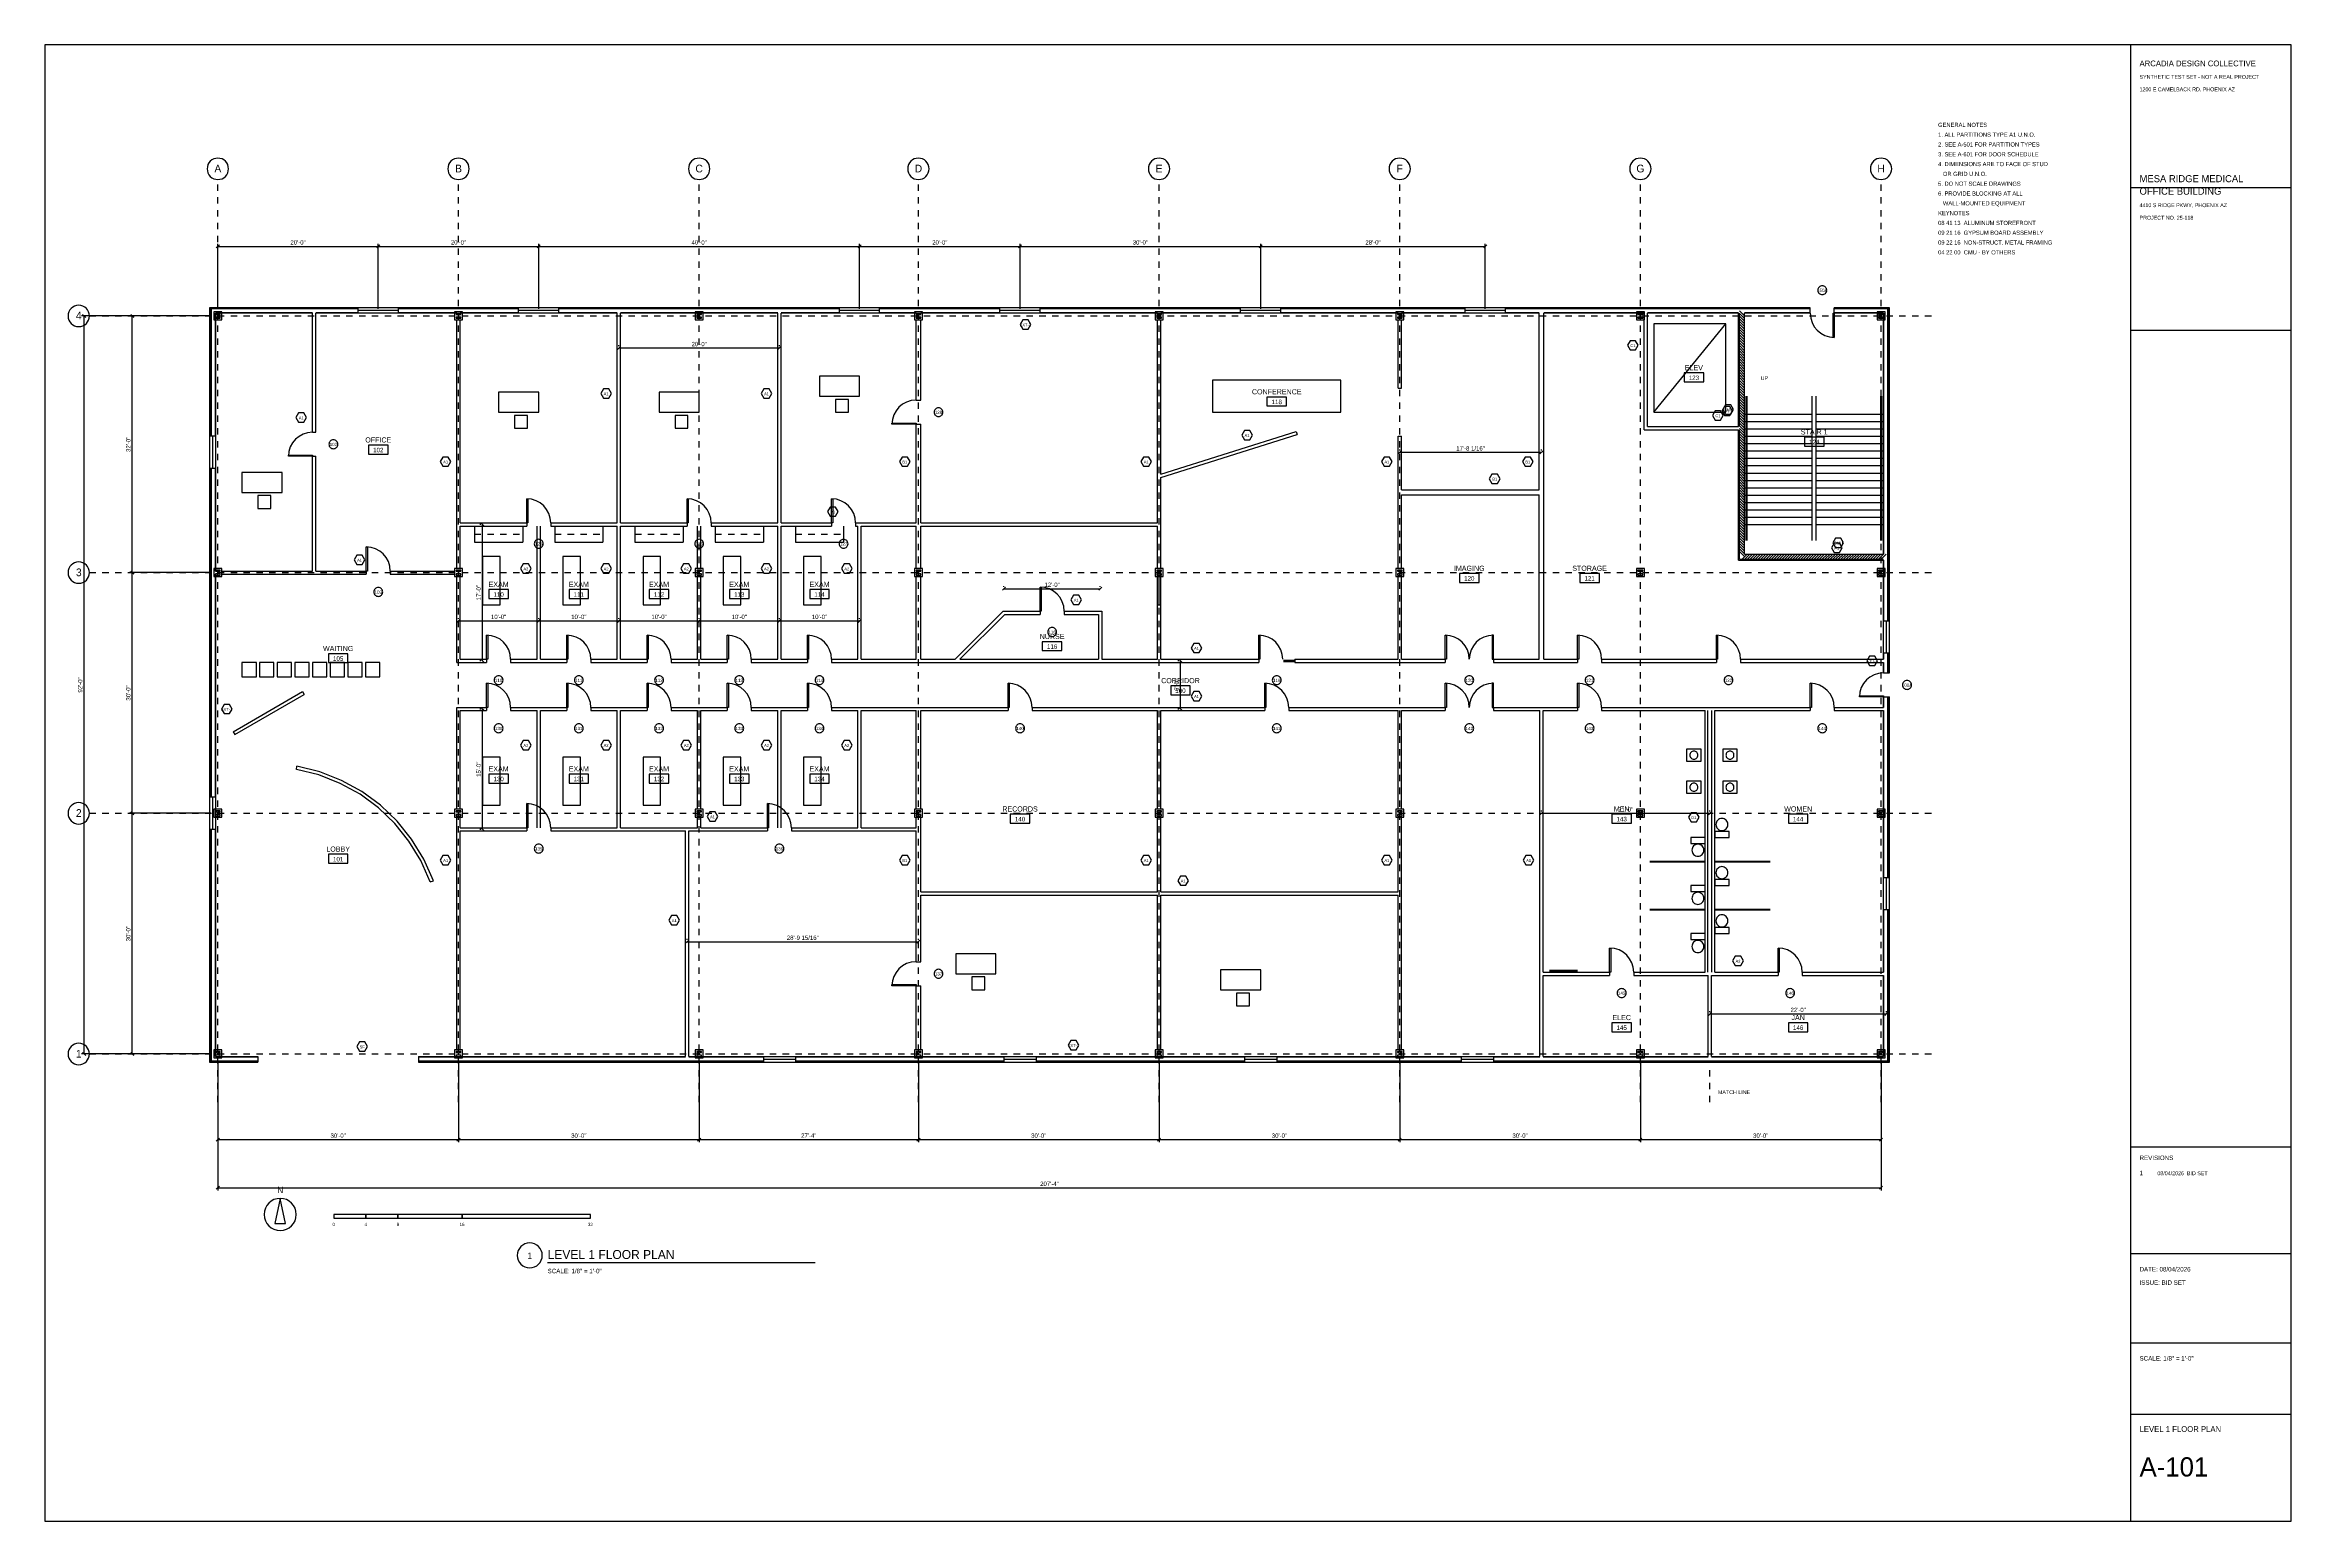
# Model space of a CAD drawing. Header units: inches. Extents: x 0.5 to 35.5, y 0.5 to 23.5.
import ezdxf
from ezdxf.enums import TextEntityAlignment as Align

# ---------------------------------------------------------------- set-up
doc = ezdxf.new("R2010")
doc.units = ezdxf.units.IN
doc.linetypes.add('DASHED', pattern=[0.125, 0.0833, -0.0417])
for name, color, linetype in [('A-ANNO-DIMS', 7, 'CONTINUOUS'), ('A-ANNO-SYMB', 5, 'CONTINUOUS'), ('A-ANNO-TEXT', 3, 'CONTINUOUS'), ('A-COLS', 1, 'CONTINUOUS'), ('A-DOOR', 4, 'CONTINUOUS'), ('A-FLOR-CASE', 5, 'CONTINUOUS'), ('A-FLOR-STRS', 2, 'CONTINUOUS'), ('A-FURN', 4, 'CONTINUOUS'), ('A-GLAZ', 3, 'CONTINUOUS'), ('A-WALL', 2, 'CONTINUOUS'), ('A-WALL-CMU', 6, 'CONTINUOUS'), ('A-WALL-PATT', 7, 'CONTINUOUS'), ('G-ANNO-TTLB', 1, 'CONTINUOUS'), ('P-FIXT', 6, 'CONTINUOUS'), ('S-GRID', 1, 'CONTINUOUS')]:
    doc.layers.add(name, color=color, linetype=linetype)

msp = doc.modelspace()

# ---------------------------------------------------------------- linework, layer by layer
at = {"layer": 'A-ANNO-DIMS'}
for p, q in [((3.16989, 20.33698), (3.219, 20.38608)), ((3.19444, 19.38931), (3.19444, 20.40319)), ((3.19444, 20.36153), (5.69444, 20.36153)), ((5.66989, 20.33698), (5.719, 20.38608)), ((5.66989, 20.33698), (5.719, 20.38608)), ((5.69444, 19.38931), (5.69444, 20.40319)), ((5.69444, 19.38931), (5.69444, 20.40319)), ((5.69444, 20.36153), (8.19444, 20.36153)), ((8.16989, 20.33698), (8.219, 20.38608)), ((8.16989, 20.33698), (8.219, 20.38608)), ((8.19444, 19.38931), (8.19444, 20.40319)), ((8.19444, 19.38931), (8.19444, 20.40319)), ((8.19444, 20.36153), (13.19444, 20.36153)), ((13.16989, 20.33698), (13.219, 20.38608)), ((13.16989, 20.33698), (13.219, 20.38608)), ((13.19444, 19.38931), (13.19444, 20.40319)), ((13.19444, 19.38931), (13.19444, 20.40319)), ((13.19444, 20.36153), (15.69444, 20.36153)), ((15.66989, 20.33698), (15.719, 20.38608)), ((15.66989, 20.33698), (15.719, 20.38608)), ((15.69444, 19.38931), (15.69444, 20.40319)), ((15.69444, 19.38931), (15.69444, 20.40319)), ((15.69444, 20.36153), (19.44444, 20.36153)), ((19.41989, 20.33698), (19.469, 20.38608)), ((19.41989, 20.33698), (19.469, 20.38608)), ((19.44444, 19.38931), (19.44444, 20.40319)), ((19.44444, 19.38931), (19.44444, 20.40319)), ((19.44444, 20.36153), (22.94444, 20.36153)), ((22.91989, 20.33698), (22.969, 20.38608)), ((22.94444, 19.38931), (22.94444, 20.40319)), ((3.08292, 19.27778), (1.06903, 19.27778)), ((1.13525, 19.25323), (1.08614, 19.30233)), ((1.11069, 7.77778), (1.11069, 19.27778)), ((3.08292, 19.27778), (1.81903, 19.27778)), ((1.88525, 19.25323), (1.83614, 19.30233)), ((1.86069, 15.27778), (1.86069, 19.27778)), ((9.41989, 18.75323), (9.469, 18.80233)), ((9.44444, 18.80556), (9.44444, 18.81944)), ((9.44444, 18.77778), (11.94444, 18.77778)), ((11.91989, 18.75323), (11.969, 18.80233)), ((11.94444, 18.80556), (11.94444, 18.81944)), ((21.58614, 17.12823), (21.63525, 17.17733)), ((21.61069, 17.18056), (21.61069, 17.19444)), ((21.61069, 17.15278), (23.81944, 17.15278)), ((23.79489, 17.12823), (23.844, 17.17733)), ((23.81944, 17.18056), (23.81944, 17.19444)), ((7.29167, 16.02778), (7.27778, 16.02778)), ((7.344, 16.00323), (7.29489, 16.05233)), ((7.31944, 13.90278), (7.31944, 16.02778)), ((3.08292, 15.27778), (1.81903, 15.27778)), ((3.08292, 15.27778), (1.81903, 15.27778)), ((1.88525, 15.25323), (1.83614, 15.30233)), ((1.88525, 15.25323), (1.83614, 15.30233)), ((1.86069, 11.52778), (1.86069, 15.27778)), ((15.41989, 15.00323), (15.469, 15.05233)), ((15.44444, 15.05556), (15.44444, 15.06944)), ((16.91989, 15.00323), (16.969, 15.05233)), ((16.94444, 15.05556), (16.94444, 15.06944)), ((15.44444, 15.02778), (16.94444, 15.02778)), ((6.91989, 14.50323), (6.969, 14.55233)), ((6.94444, 14.55556), (6.94444, 14.56944)), ((6.94444, 14.52778), (8.19444, 14.52778)), ((8.16989, 14.50323), (8.219, 14.55233)), ((8.16989, 14.50323), (8.219, 14.55233)), ((8.19444, 14.55556), (8.19444, 14.56944)), ((8.19444, 14.55556), (8.19444, 14.56944)), ((8.19444, 14.52778), (9.44444, 14.52778)), ((9.41989, 14.50323), (9.469, 14.55233)), ((9.41989, 14.50323), (9.469, 14.55233)), ((9.44444, 14.55556), (9.44444, 14.56944)), ((9.44444, 14.55556), (9.44444, 14.56944)), ((9.44444, 14.52778), (10.69444, 14.52778)), ((10.66989, 14.50323), (10.719, 14.55233)), ((10.66989, 14.50323), (10.719, 14.55233)), ((10.69444, 14.55556), (10.69444, 14.56944)), ((10.69444, 14.55556), (10.69444, 14.56944)), ((10.69444, 14.52778), (11.94444, 14.52778)), ((11.91989, 14.50323), (11.969, 14.55233)), ((11.91989, 14.50323), (11.969, 14.55233)), ((11.94444, 14.55556), (11.94444, 14.56944)), ((11.94444, 14.55556), (11.94444, 14.56944)), ((11.94444, 14.52778), (13.19444, 14.52778)), ((13.16989, 14.50323), (13.219, 14.55233)), ((13.19444, 14.55556), (13.19444, 14.56944)), ((7.29167, 13.90278), (7.27778, 13.90278)), ((7.344, 13.87823), (7.29489, 13.92733)), ((18.16667, 13.90278), (18.15278, 13.90278)), ((18.219, 13.87823), (18.16989, 13.92733)), ((18.19444, 13.15278), (18.19444, 13.90278)), ((7.29167, 13.15278), (7.27778, 13.15278)), ((7.344, 13.12823), (7.29489, 13.17733)), ((7.31944, 11.27778), (7.31944, 13.15278)), ((18.16667, 13.15278), (18.15278, 13.15278)), ((18.219, 13.12823), (18.16989, 13.17733)), ((1.88525, 11.50323), (1.83614, 11.55233)), ((1.88525, 11.50323), (1.83614, 11.55233)), ((23.79489, 11.50323), (23.844, 11.55233)), ((23.81944, 11.55556), (23.81944, 11.56944)), ((26.41989, 11.50323), (26.469, 11.55233)), ((26.44444, 11.55556), (26.44444, 11.56944)), ((3.08292, 11.52778), (1.81903, 11.52778)), ((3.08292, 11.52778), (1.81903, 11.52778)), ((1.86069, 7.77778), (1.86069, 11.52778)), ((7.29167, 11.27778), (7.27778, 11.27778)), ((7.344, 11.25323), (7.29489, 11.30233)), ((23.81944, 11.52778), (26.44444, 11.52778)), ((10.48239, 9.50323), (10.5315, 9.55233)), ((10.50694, 9.55556), (10.50694, 9.56944)), ((10.50694, 9.52778), (14.11069, 9.52778)), ((14.08614, 9.50323), (14.13525, 9.55233)), ((14.11069, 9.55556), (14.11069, 9.56944)), ((26.41989, 8.37823), (26.469, 8.42733)), ((26.44444, 8.43056), (26.44444, 8.44444)), ((26.44444, 8.40278), (29.19444, 8.40278)), ((29.16989, 8.37823), (29.219, 8.42733)), ((29.19444, 8.43056), (29.19444, 8.44444)), ((3.08292, 7.77778), (1.06903, 7.77778)), ((1.13525, 7.75323), (1.08614, 7.80233)), ((3.08292, 7.77778), (1.81903, 7.77778)), ((1.88525, 7.75323), (1.83614, 7.80233)), ((3.19444, 7.66625), (3.19444, 6.40236)), ((3.19444, 7.66625), (3.19444, 5.65236)), ((6.94444, 7.66625), (6.94444, 6.40236)), ((6.94444, 7.66625), (6.94444, 6.40236)), ((10.69444, 7.66625), (10.69444, 6.40236)), ((10.69444, 7.66625), (10.69444, 6.40236)), ((14.11111, 7.66625), (14.11111, 6.40236)), ((14.11111, 7.66625), (14.11111, 6.40236)), ((17.86111, 7.66625), (17.86111, 6.40236)), ((17.86111, 7.66625), (17.86111, 6.40236)), ((21.61111, 7.66625), (21.61111, 6.40236)), ((21.61111, 7.66625), (21.61111, 6.40236)), ((25.36111, 7.66625), (25.36111, 6.40236)), ((25.36111, 7.66625), (25.36111, 6.40236)), ((29.11111, 7.66625), (29.11111, 6.40236)), ((29.11111, 7.66625), (29.11111, 5.65236)), ((3.16989, 6.41948), (3.219, 6.46858)), ((3.19444, 6.44403), (6.94444, 6.44403)), ((6.91989, 6.41948), (6.969, 6.46858)), ((6.91989, 6.41948), (6.969, 6.46858)), ((6.94444, 6.44403), (10.69444, 6.44403)), ((10.66989, 6.41948), (10.719, 6.46858)), ((10.66989, 6.41948), (10.719, 6.46858)), ((10.69444, 6.44403), (14.11111, 6.44403)), ((14.08656, 6.41948), (14.13566, 6.46858)), ((14.08656, 6.41948), (14.13566, 6.46858)), ((14.11111, 6.44403), (17.86111, 6.44403)), ((17.83656, 6.41948), (17.88566, 6.46858)), ((17.83656, 6.41948), (17.88566, 6.46858)), ((17.86111, 6.44403), (21.61111, 6.44403)), ((21.58656, 6.41948), (21.63566, 6.46858)), ((21.58656, 6.41948), (21.63566, 6.46858)), ((21.61111, 6.44403), (25.36111, 6.44403)), ((25.33656, 6.41948), (25.38566, 6.46858)), ((25.33656, 6.41948), (25.38566, 6.46858)), ((25.36111, 6.44403), (29.11111, 6.44403)), ((29.08656, 6.41948), (29.13566, 6.46858)), ((3.16989, 5.66948), (3.219, 5.71858)), ((3.19444, 5.69403), (29.11111, 5.69403)), ((29.08656, 5.66948), (29.13566, 5.71858))]:
    msp.add_line(p, q, dxfattribs=at)
at = {"layer": 'A-ANNO-SYMB'}
for p, q in [((28.12641, 19.69242), (28.125, 19.67843)), ((28.125, 19.67843), (28.12641, 19.66443)), ((28.13046, 19.70546), (28.12641, 19.69242)), ((28.12641, 19.66443), (28.13046, 19.6514)), ((28.13686, 19.71726), (28.13046, 19.70546)), ((28.13046, 19.6514), (28.13686, 19.6396)), ((28.14534, 19.72753), (28.13686, 19.71726)), ((28.13686, 19.6396), (28.14534, 19.62932)), ((28.15562, 19.73601), (28.14534, 19.72753)), ((28.14534, 19.62932), (28.15562, 19.62084)), ((28.16741, 19.74242), (28.15562, 19.73601)), ((28.15562, 19.62084), (28.16741, 19.61444)), ((28.18045, 19.74646), (28.16741, 19.74242)), ((28.16741, 19.61444), (28.18045, 19.6104)), ((28.19444, 19.74787), (28.18045, 19.74646)), ((28.18045, 19.6104), (28.19444, 19.60898)), ((28.20844, 19.74646), (28.19444, 19.74787)), ((28.19444, 19.60898), (28.20844, 19.6104)), ((28.22148, 19.74242), (28.20844, 19.74646)), ((28.20844, 19.6104), (28.22148, 19.61444)), ((28.23327, 19.73601), (28.22148, 19.74242)), ((28.22148, 19.61444), (28.23327, 19.62084)), ((28.24355, 19.72753), (28.23327, 19.73601)), ((28.23327, 19.62084), (28.24355, 19.62932)), ((28.25203, 19.71726), (28.24355, 19.72753)), ((28.24355, 19.62932), (28.25203, 19.6396)), ((28.25843, 19.70546), (28.25203, 19.71726)), ((28.25203, 19.6396), (28.25843, 19.6514)), ((28.26248, 19.69242), (28.25843, 19.70546)), ((28.25843, 19.6514), (28.26248, 19.66443)), ((28.26389, 19.67843), (28.26248, 19.69242)), ((28.26248, 19.66443), (28.26389, 19.67843)), ((15.73611, 19.21596), (15.69444, 19.14379)), ((15.69444, 19.14379), (15.73611, 19.07162)), ((15.81944, 19.21596), (15.73611, 19.21596)), ((15.73611, 19.07162), (15.81944, 19.07162)), ((15.86111, 19.14379), (15.81944, 19.21596)), ((15.81944, 19.07162), (15.86111, 19.14379)), ((25.20304, 18.89161), (25.16137, 18.81944)), ((25.16137, 18.81944), (25.20304, 18.74728)), ((25.28637, 18.89161), (25.20304, 18.89161)), ((25.20304, 18.74728), (25.28637, 18.74728)), ((25.32804, 18.81944), (25.28637, 18.89161)), ((25.28637, 18.74728), (25.32804, 18.81944)), ((26.34722, 18.38889), (26.04167, 18.38889)), ((26.04167, 18.38889), (26.04167, 18.25)), ((26.04167, 18.25), (26.34722, 18.25)), ((26.34722, 18.25), (26.34722, 18.38889)), ((9.20239, 18.14161), (9.16072, 18.06944)), ((9.16072, 18.06944), (9.20239, 17.99728)), ((9.28572, 18.14161), (9.20239, 18.14161)), ((9.20239, 17.99728), (9.28572, 17.99728)), ((9.32739, 18.06944), (9.28572, 18.14161)), ((9.28572, 17.99728), (9.32739, 18.06944)), ((11.70239, 18.14161), (11.66072, 18.06944)), ((11.66072, 18.06944), (11.70239, 17.99728)), ((11.78572, 18.14161), (11.70239, 18.14161)), ((11.70239, 17.99728), (11.78572, 17.99728)), ((11.82739, 18.06944), (11.78572, 18.14161)), ((11.78572, 17.99728), (11.82739, 18.06944)), ((19.84722, 18.01389), (19.54167, 18.01389)), ((19.54167, 18.01389), (19.54167, 17.875)), ((19.54167, 17.875), (19.84722, 17.875)), ((19.84722, 17.875), (19.84722, 18.01389)), ((26.67244, 17.86785), (26.63077, 17.79568)), ((26.68806, 17.89161), (26.6464, 17.81944)), ((26.75577, 17.86785), (26.67244, 17.86785)), ((26.7714, 17.89161), (26.68806, 17.89161)), ((26.79744, 17.79568), (26.75577, 17.86785)), ((26.81306, 17.81944), (26.7714, 17.89161)), ((4.45239, 17.76661), (4.41072, 17.69444)), ((4.41072, 17.69444), (4.45239, 17.62228)), ((4.53572, 17.76661), (4.45239, 17.76661)), ((4.45239, 17.62228), (4.53572, 17.62228)), ((4.57739, 17.69444), (4.53572, 17.76661)), ((4.53572, 17.62228), (4.57739, 17.69444)), ((14.35584, 17.79177), (14.35443, 17.77778)), ((14.35443, 17.77778), (14.35584, 17.76378)), ((14.35988, 17.80481), (14.35584, 17.79177)), ((14.35584, 17.76378), (14.35988, 17.75075)), ((14.36629, 17.8166), (14.35988, 17.80481)), ((14.35988, 17.75075), (14.36629, 17.73895)), ((14.37477, 17.82688), (14.36629, 17.8166)), ((14.36629, 17.73895), (14.37477, 17.72867)), ((14.38504, 17.83536), (14.37477, 17.82688)), ((14.37477, 17.72867), (14.38504, 17.72019)), ((14.39684, 17.84176), (14.38504, 17.83536)), ((14.38504, 17.72019), (14.39684, 17.71379)), ((14.40988, 17.84581), (14.39684, 17.84176)), ((14.39684, 17.71379), (14.40988, 17.70974)), ((14.42387, 17.84722), (14.40988, 17.84581)), ((14.40988, 17.70974), (14.42387, 17.70833)), ((14.43787, 17.84581), (14.42387, 17.84722)), ((14.42387, 17.70833), (14.43787, 17.70974)), ((14.4509, 17.84176), (14.43787, 17.84581)), ((14.43787, 17.70974), (14.4509, 17.71379)), ((14.4627, 17.83536), (14.4509, 17.84176)), ((14.4509, 17.71379), (14.4627, 17.72019)), ((14.47298, 17.82688), (14.4627, 17.83536)), ((14.4627, 17.72019), (14.47298, 17.72867)), ((14.48146, 17.8166), (14.47298, 17.82688)), ((14.47298, 17.72867), (14.48146, 17.73895)), ((14.48786, 17.80481), (14.48146, 17.8166)), ((14.48146, 17.73895), (14.48786, 17.75075)), ((14.49191, 17.79177), (14.48786, 17.80481)), ((14.48786, 17.75075), (14.49191, 17.76378)), ((14.49332, 17.77778), (14.49191, 17.79177)), ((14.49191, 17.76378), (14.49332, 17.77778)), ((26.52778, 17.79969), (26.48611, 17.72752)), ((26.48611, 17.72752), (26.52778, 17.65535)), ((26.61111, 17.79969), (26.52778, 17.79969)), ((26.52778, 17.65535), (26.61111, 17.65535)), ((26.65278, 17.72752), (26.61111, 17.79969)), ((26.61111, 17.65535), (26.65278, 17.72752)), ((26.63077, 17.79568), (26.67244, 17.72351)), ((26.6464, 17.81944), (26.68806, 17.74728)), ((26.67244, 17.72351), (26.75577, 17.72351)), ((26.68806, 17.74728), (26.7714, 17.74728)), ((26.75577, 17.72351), (26.79744, 17.79568)), ((26.7714, 17.74728), (26.81306, 17.81944)), ((4.9268, 17.29177), (4.92539, 17.27778)), ((4.92539, 17.27778), (4.9268, 17.26378)), ((4.93085, 17.30481), (4.9268, 17.29177)), ((4.9268, 17.26378), (4.93085, 17.25075)), ((4.93725, 17.3166), (4.93085, 17.30481)), ((4.93085, 17.25075), (4.93725, 17.23895)), ((4.94573, 17.32688), (4.93725, 17.3166)), ((4.93725, 17.23895), (4.94573, 17.22867)), ((4.95601, 17.33536), (4.94573, 17.32688)), ((4.94573, 17.22867), (4.95601, 17.22019)), ((4.9678, 17.34176), (4.95601, 17.33536)), ((4.95601, 17.22019), (4.9678, 17.21379)), ((4.98084, 17.34581), (4.9678, 17.34176)), ((4.9678, 17.21379), (4.98084, 17.20974)), ((4.99484, 17.34722), (4.98084, 17.34581)), ((4.98084, 17.20974), (4.99484, 17.20833)), ((5.00883, 17.34581), (4.99484, 17.34722)), ((4.99484, 17.20833), (5.00883, 17.20974)), ((5.02187, 17.34176), (5.00883, 17.34581)), ((5.00883, 17.20974), (5.02187, 17.21379)), ((5.03366, 17.33536), (5.02187, 17.34176)), ((5.02187, 17.21379), (5.03366, 17.22019)), ((5.04394, 17.32688), (5.03366, 17.33536)), ((5.03366, 17.22019), (5.04394, 17.22867)), ((5.05242, 17.3166), (5.04394, 17.32688)), ((5.04394, 17.22867), (5.05242, 17.23895)), ((5.05882, 17.30481), (5.05242, 17.3166)), ((5.05242, 17.23895), (5.05882, 17.25075)), ((5.06287, 17.29177), (5.05882, 17.30481)), ((5.05882, 17.25075), (5.06287, 17.26378)), ((5.06428, 17.27778), (5.06287, 17.29177)), ((5.06287, 17.26378), (5.06428, 17.27778)), ((5.84722, 17.26389), (5.54167, 17.26389)), ((5.54167, 17.26389), (5.54167, 17.125)), ((5.84722, 17.125), (5.84722, 17.26389)), ((19.18976, 17.49212), (19.14809, 17.41995)), ((19.14809, 17.41995), (19.18976, 17.34778)), ((19.27309, 17.49212), (19.18976, 17.49212)), ((19.18976, 17.34778), (19.27309, 17.34778)), ((19.31476, 17.41995), (19.27309, 17.49212)), ((19.27309, 17.34778), (19.31476, 17.41995)), ((28.22222, 17.38889), (27.91667, 17.38889)), ((27.91667, 17.38889), (27.91667, 17.25)), ((27.91667, 17.25), (28.22222, 17.25)), ((28.22222, 17.25), (28.22222, 17.38889)), ((5.54167, 17.125), (5.84722, 17.125)), ((6.70239, 17.07911), (6.66072, 17.00694)), ((6.66072, 17.00694), (6.70239, 16.93478)), ((6.78572, 17.07911), (6.70239, 17.07911)), ((6.70239, 16.93478), (6.78572, 16.93478)), ((6.82739, 17.00694), (6.78572, 17.07911)), ((6.78572, 16.93478), (6.82739, 17.00694)), ((13.85668, 17.07911), (13.81502, 17.00694)), ((13.81502, 17.00694), (13.85668, 16.93478)), ((13.94002, 17.07911), (13.85668, 17.07911)), ((13.85668, 16.93478), (13.94002, 16.93478)), ((13.98168, 17.00694), (13.94002, 17.07911)), ((13.94002, 16.93478), (13.98168, 17.00694)), ((17.61905, 17.07911), (17.57739, 17.00694)), ((17.57739, 17.00694), (17.61905, 16.93478)), ((17.70239, 17.07911), (17.61905, 17.07911)), ((17.61905, 16.93478), (17.70239, 16.93478)), ((17.74405, 17.00694), (17.70239, 17.07911)), ((17.70239, 16.93478), (17.74405, 17.00694)), ((21.36905, 17.07911), (21.32739, 17.00694)), ((21.32739, 17.00694), (21.36905, 16.93478)), ((21.45239, 17.07911), (21.36905, 17.07911)), ((21.36905, 16.93478), (21.45239, 16.93478)), ((21.49405, 17.00694), (21.45239, 17.07911)), ((21.45239, 16.93478), (21.49405, 17.00694)), ((23.04861, 16.81271), (23.00694, 16.74054)), ((23.13194, 16.81271), (23.04861, 16.81271)), ((23.17361, 16.74054), (23.13194, 16.81271)), ((23.56502, 17.07911), (23.52335, 17.00694)), ((23.52335, 17.00694), (23.56502, 16.93478)), ((23.64835, 17.07911), (23.56502, 17.07911)), ((23.56502, 16.93478), (23.64835, 16.93478)), ((23.69002, 17.00694), (23.64835, 17.07911)), ((23.64835, 16.93478), (23.69002, 17.00694)), ((23.00694, 16.74054), (23.04861, 16.66837)), ((23.04861, 16.66837), (23.13194, 16.66837)), ((23.13194, 16.66837), (23.17361, 16.74054)), ((12.73611, 16.30034), (12.69444, 16.22817)), ((12.69444, 16.22817), (12.73611, 16.156)), ((12.81944, 16.30034), (12.73611, 16.30034)), ((12.73611, 16.156), (12.81944, 16.156)), ((12.86111, 16.22817), (12.81944, 16.30034)), ((12.81944, 16.156), (12.86111, 16.22817)), ((8.13046, 15.75442), (8.12641, 15.74138)), ((8.13686, 15.76621), (8.13046, 15.75442)), ((8.14534, 15.77649), (8.13686, 15.76621)), ((8.15562, 15.78497), (8.14534, 15.77649)), ((8.16741, 15.79137), (8.15562, 15.78497)), ((8.18045, 15.79542), (8.16741, 15.79137)), ((8.19444, 15.79683), (8.18045, 15.79542)), ((8.20844, 15.79542), (8.19444, 15.79683)), ((8.22148, 15.79137), (8.20844, 15.79542)), ((8.23327, 15.78497), (8.22148, 15.79137)), ((8.24355, 15.77649), (8.23327, 15.78497)), ((8.25203, 15.76621), (8.24355, 15.77649)), ((8.25843, 15.75442), (8.25203, 15.76621)), ((8.26248, 15.74138), (8.25843, 15.75442)), ((10.63046, 15.75442), (10.62641, 15.74138)), ((10.63686, 15.76621), (10.63046, 15.75442)), ((10.64534, 15.77649), (10.63686, 15.76621)), ((10.65562, 15.78497), (10.64534, 15.77649)), ((10.66741, 15.79137), (10.65562, 15.78497)), ((10.68045, 15.79542), (10.66741, 15.79137)), ((10.69444, 15.79683), (10.68045, 15.79542)), ((10.70844, 15.79542), (10.69444, 15.79683)), ((10.72148, 15.79137), (10.70844, 15.79542)), ((10.73327, 15.78497), (10.72148, 15.79137)), ((10.74355, 15.77649), (10.73327, 15.78497)), ((10.75203, 15.76621), (10.74355, 15.77649)), ((10.75843, 15.75442), (10.75203, 15.76621)), ((10.76248, 15.74138), (10.75843, 15.75442)), ((12.88046, 15.75442), (12.87641, 15.74138)), ((12.88686, 15.76621), (12.88046, 15.75442)), ((12.89534, 15.77649), (12.88686, 15.76621)), ((12.90562, 15.78497), (12.89534, 15.77649)), ((12.91741, 15.79137), (12.90562, 15.78497)), ((12.93045, 15.79542), (12.91741, 15.79137)), ((12.94444, 15.79683), (12.93045, 15.79542)), ((12.95844, 15.79542), (12.94444, 15.79683)), ((12.97148, 15.79137), (12.95844, 15.79542)), ((12.98327, 15.78497), (12.97148, 15.79137)), ((12.99355, 15.77649), (12.98327, 15.78497)), ((13.00203, 15.76621), (12.99355, 15.77649)), ((13.00843, 15.75442), (13.00203, 15.76621)), ((13.01248, 15.74138), (13.00843, 15.75442)), ((28.40278, 15.81466), (28.36111, 15.74249)), ((28.48611, 15.81466), (28.40278, 15.81466)), ((28.52778, 15.74249), (28.48611, 15.81466)), ((5.36111, 15.55034), (5.31944, 15.47817)), ((5.31944, 15.47817), (5.36111, 15.406)), ((5.44444, 15.55034), (5.36111, 15.55034)), ((5.36111, 15.406), (5.44444, 15.406)), ((5.48611, 15.47817), (5.44444, 15.55034)), ((5.44444, 15.406), (5.48611, 15.47817)), ((7.95239, 15.41245), (7.91072, 15.34028)), ((8.03572, 15.41245), (7.95239, 15.41245)), ((8.07739, 15.34028), (8.03572, 15.41245)), ((8.12641, 15.74138), (8.125, 15.72739)), ((8.125, 15.72739), (8.12641, 15.71339)), ((8.12641, 15.71339), (8.13046, 15.70036)), ((8.13046, 15.70036), (8.13686, 15.68856)), ((8.13686, 15.68856), (8.14534, 15.67828)), ((8.14534, 15.67828), (8.15562, 15.6698)), ((8.15562, 15.6698), (8.16741, 15.6634)), ((8.16741, 15.6634), (8.18045, 15.65935)), ((8.18045, 15.65935), (8.19444, 15.65794)), ((8.19444, 15.65794), (8.20844, 15.65935)), ((8.20844, 15.65935), (8.22148, 15.6634)), ((8.22148, 15.6634), (8.23327, 15.6698)), ((8.23327, 15.6698), (8.24355, 15.67828)), ((8.24355, 15.67828), (8.25203, 15.68856)), ((8.25203, 15.68856), (8.25843, 15.70036)), ((8.25843, 15.70036), (8.26248, 15.71339)), ((8.26389, 15.72739), (8.26248, 15.74138)), ((8.26248, 15.71339), (8.26389, 15.72739)), ((9.20239, 15.41245), (9.16072, 15.34028)), ((9.28572, 15.41245), (9.20239, 15.41245)), ((9.32739, 15.34028), (9.28572, 15.41245)), ((10.45239, 15.41245), (10.41072, 15.34028)), ((10.53572, 15.41245), (10.45239, 15.41245)), ((10.57739, 15.34028), (10.53572, 15.41245)), ((10.62641, 15.74138), (10.625, 15.72739)), ((10.625, 15.72739), (10.62641, 15.71339)), ((10.62641, 15.71339), (10.63046, 15.70036)), ((10.63046, 15.70036), (10.63686, 15.68856)), ((10.63686, 15.68856), (10.64534, 15.67828)), ((10.64534, 15.67828), (10.65562, 15.6698)), ((10.65562, 15.6698), (10.66741, 15.6634)), ((10.66741, 15.6634), (10.68045, 15.65935)), ((10.68045, 15.65935), (10.69444, 15.65794)), ((10.69444, 15.65794), (10.70844, 15.65935)), ((10.70844, 15.65935), (10.72148, 15.6634)), ((10.72148, 15.6634), (10.73327, 15.6698)), ((10.73327, 15.6698), (10.74355, 15.67828)), ((10.74355, 15.67828), (10.75203, 15.68856)), ((10.75203, 15.68856), (10.75843, 15.70036)), ((10.75843, 15.70036), (10.76248, 15.71339)), ((10.76389, 15.72739), (10.76248, 15.74138)), ((10.76248, 15.71339), (10.76389, 15.72739)), ((11.70239, 15.41245), (11.66072, 15.34028)), ((11.78572, 15.41245), (11.70239, 15.41245)), ((11.82739, 15.34028), (11.78572, 15.41245)), ((12.87641, 15.74138), (12.875, 15.72739)), ((12.875, 15.72739), (12.87641, 15.71339)), ((12.87641, 15.71339), (12.88046, 15.70036)), ((12.88046, 15.70036), (12.88686, 15.68856)), ((12.88686, 15.68856), (12.89534, 15.67828)), ((12.89534, 15.67828), (12.90562, 15.6698)), ((12.90562, 15.6698), (12.91741, 15.6634)), ((12.95239, 15.41245), (12.91072, 15.34028)), ((12.91741, 15.6634), (12.93045, 15.65935)), ((12.93045, 15.65935), (12.94444, 15.65794)), ((12.94444, 15.65794), (12.95844, 15.65935)), ((13.03572, 15.41245), (12.95239, 15.41245)), ((12.95844, 15.65935), (12.97148, 15.6634)), ((12.97148, 15.6634), (12.98327, 15.6698)), ((12.98327, 15.6698), (12.99355, 15.67828)), ((12.99355, 15.67828), (13.00203, 15.68856)), ((13.00203, 15.68856), (13.00843, 15.70036)), ((13.00843, 15.70036), (13.01248, 15.71339)), ((13.01389, 15.72739), (13.01248, 15.74138)), ((13.01248, 15.71339), (13.01389, 15.72739)), ((13.07739, 15.34028), (13.03572, 15.41245)), ((28.37901, 15.73523), (28.33735, 15.66306)), ((28.33735, 15.66306), (28.37901, 15.5909)), ((28.36111, 15.74249), (28.40278, 15.67032)), ((28.46235, 15.73523), (28.37901, 15.73523)), ((28.37901, 15.5909), (28.46235, 15.5909)), ((28.40278, 15.67032), (28.48611, 15.67032)), ((28.50401, 15.66306), (28.46235, 15.73523)), ((28.46235, 15.5909), (28.50401, 15.66306)), ((28.48611, 15.67032), (28.52778, 15.74249)), ((7.91072, 15.34028), (7.95239, 15.26811)), ((7.95239, 15.26811), (8.03572, 15.26811)), ((8.03572, 15.26811), (8.07739, 15.34028)), ((9.16072, 15.34028), (9.20239, 15.26811)), ((9.20239, 15.26811), (9.28572, 15.26811)), ((9.28572, 15.26811), (9.32739, 15.34028)), ((10.41072, 15.34028), (10.45239, 15.26811)), ((10.45239, 15.26811), (10.53572, 15.26811)), ((10.53572, 15.26811), (10.57739, 15.34028)), ((11.66072, 15.34028), (11.70239, 15.26811)), ((11.70239, 15.26811), (11.78572, 15.26811)), ((11.78572, 15.26811), (11.82739, 15.34028)), ((12.91072, 15.34028), (12.95239, 15.26811)), ((12.95239, 15.26811), (13.03572, 15.26811)), ((13.03572, 15.26811), (13.07739, 15.34028)), ((22.84722, 15.26389), (22.54167, 15.26389)), ((22.54167, 15.26389), (22.54167, 15.125)), ((22.54167, 15.125), (22.84722, 15.125)), ((22.84722, 15.125), (22.84722, 15.26389)), ((24.72222, 15.26389), (24.41667, 15.26389)), ((24.41667, 15.26389), (24.41667, 15.125)), ((24.41667, 15.125), (24.72222, 15.125)), ((24.72222, 15.125), (24.72222, 15.26389)), ((5.62641, 14.99138), (5.625, 14.97739)), ((5.625, 14.97739), (5.62641, 14.96339)), ((5.63046, 15.00442), (5.62641, 14.99138)), ((5.62641, 14.96339), (5.63046, 14.95036)), ((5.63686, 15.01621), (5.63046, 15.00442)), ((5.63046, 14.95036), (5.63686, 14.93856)), ((5.64534, 15.02649), (5.63686, 15.01621)), ((5.63686, 14.93856), (5.64534, 14.92828)), ((5.65562, 15.03497), (5.64534, 15.02649)), ((5.64534, 14.92828), (5.65562, 14.9198)), ((5.66741, 15.04137), (5.65562, 15.03497)), ((5.65562, 14.9198), (5.66741, 14.9134)), ((5.68045, 15.04542), (5.66741, 15.04137)), ((5.66741, 14.9134), (5.68045, 14.90935)), ((5.69444, 15.04683), (5.68045, 15.04542)), ((5.68045, 14.90935), (5.69444, 14.90794)), ((5.70844, 15.04542), (5.69444, 15.04683)), ((5.69444, 14.90794), (5.70844, 14.90935)), ((5.72148, 15.04137), (5.70844, 15.04542)), ((5.70844, 14.90935), (5.72148, 14.9134)), ((5.73327, 15.03497), (5.72148, 15.04137)), ((5.72148, 14.9134), (5.73327, 14.9198)), ((5.74355, 15.02649), (5.73327, 15.03497)), ((5.73327, 14.9198), (5.74355, 14.92828)), ((5.75203, 15.01621), (5.74355, 15.02649)), ((5.74355, 14.92828), (5.75203, 14.93856)), ((5.75843, 15.00442), (5.75203, 15.01621)), ((5.75203, 14.93856), (5.75843, 14.95036)), ((5.76248, 14.99138), (5.75843, 15.00442)), ((5.75843, 14.95036), (5.76248, 14.96339)), ((5.76389, 14.97739), (5.76248, 14.99138)), ((5.76248, 14.96339), (5.76389, 14.97739)), ((7.72222, 15.01389), (7.41667, 15.01389)), ((7.41667, 15.01389), (7.41667, 14.875)), ((7.41667, 14.875), (7.72222, 14.875)), ((7.72222, 14.875), (7.72222, 15.01389)), ((8.97222, 15.01389), (8.66667, 15.01389)), ((8.66667, 15.01389), (8.66667, 14.875)), ((8.66667, 14.875), (8.97222, 14.875)), ((8.97222, 14.875), (8.97222, 15.01389)), ((10.22222, 15.01389), (9.91667, 15.01389)), ((9.91667, 15.01389), (9.91667, 14.875)), ((9.91667, 14.875), (10.22222, 14.875)), ((10.22222, 14.875), (10.22222, 15.01389)), ((11.47222, 15.01389), (11.16667, 15.01389)), ((11.16667, 15.01389), (11.16667, 14.875)), ((11.16667, 14.875), (11.47222, 14.875)), ((11.47222, 14.875), (11.47222, 15.01389)), ((12.72222, 15.01389), (12.41667, 15.01389)), ((12.41667, 15.01389), (12.41667, 14.875)), ((12.41667, 14.875), (12.72222, 14.875)), ((12.72222, 14.875), (12.72222, 15.01389)), ((16.52778, 14.92534), (16.48611, 14.85317)), ((16.48611, 14.85317), (16.52778, 14.781)), ((16.61111, 14.92534), (16.52778, 14.92534)), ((16.52778, 14.781), (16.61111, 14.781)), ((16.65278, 14.85317), (16.61111, 14.92534)), ((16.61111, 14.781), (16.65278, 14.85317)), ((16.12641, 14.36638), (16.125, 14.35239)), ((16.125, 14.35239), (16.12641, 14.33839)), ((16.13046, 14.37942), (16.12641, 14.36638)), ((16.13686, 14.39121), (16.13046, 14.37942)), ((16.14534, 14.40149), (16.13686, 14.39121)), ((16.15562, 14.40997), (16.14534, 14.40149)), ((16.16741, 14.41637), (16.15562, 14.40997)), ((16.18045, 14.42042), (16.16741, 14.41637)), ((16.19444, 14.42183), (16.18045, 14.42042)), ((16.20844, 14.42042), (16.19444, 14.42183)), ((16.22148, 14.41637), (16.20844, 14.42042)), ((16.23327, 14.40997), (16.22148, 14.41637)), ((16.24355, 14.40149), (16.23327, 14.40997)), ((16.25203, 14.39121), (16.24355, 14.40149)), ((16.25843, 14.37942), (16.25203, 14.39121)), ((16.26248, 14.36638), (16.25843, 14.37942)), ((16.26389, 14.35239), (16.26248, 14.36638)), ((16.26248, 14.33839), (16.26389, 14.35239)), ((5.22222, 14.01389), (4.91667, 14.01389)), ((4.91667, 14.01389), (4.91667, 13.875)), ((5.22222, 13.875), (5.22222, 14.01389)), ((16.34722, 14.20139), (16.04167, 14.20139)), ((16.04167, 14.20139), (16.04167, 14.0625)), ((16.04167, 14.0625), (16.34722, 14.0625)), ((16.12641, 14.33839), (16.13046, 14.32536)), ((16.13046, 14.32536), (16.13686, 14.31356)), ((16.13686, 14.31356), (16.14534, 14.30328)), ((16.14534, 14.30328), (16.15562, 14.2948)), ((16.15562, 14.2948), (16.16741, 14.2884)), ((16.16741, 14.2884), (16.18045, 14.28435)), ((16.18045, 14.28435), (16.19444, 14.28294)), ((16.19444, 14.28294), (16.20844, 14.28435)), ((16.20844, 14.28435), (16.22148, 14.2884)), ((16.22148, 14.2884), (16.23327, 14.2948)), ((16.23327, 14.2948), (16.24355, 14.30328)), ((16.24355, 14.30328), (16.25203, 14.31356)), ((16.25203, 14.31356), (16.25843, 14.32536)), ((16.25843, 14.32536), (16.26248, 14.33839)), ((16.34722, 14.0625), (16.34722, 14.20139)), ((18.40278, 14.17534), (18.36111, 14.10317)), ((18.36111, 14.10317), (18.40278, 14.031)), ((18.48611, 14.17534), (18.40278, 14.17534)), ((18.40278, 14.031), (18.48611, 14.031)), ((18.52778, 14.10317), (18.48611, 14.17534)), ((18.48611, 14.031), (18.52778, 14.10317)), ((4.91667, 13.875), (5.22222, 13.875)), ((7.52034, 13.65149), (7.51186, 13.64121)), ((7.53062, 13.65997), (7.52034, 13.65149)), ((7.54241, 13.66637), (7.53062, 13.65997)), ((7.55545, 13.67042), (7.54241, 13.66637)), ((7.56944, 13.67183), (7.55545, 13.67042)), ((7.58344, 13.67042), (7.56944, 13.67183)), ((7.59648, 13.66637), (7.58344, 13.67042)), ((7.60827, 13.65997), (7.59648, 13.66637)), ((7.61855, 13.65149), (7.60827, 13.65997)), ((7.62703, 13.64121), (7.61855, 13.65149)), ((8.77034, 13.65149), (8.76186, 13.64121)), ((8.78062, 13.65997), (8.77034, 13.65149)), ((8.79241, 13.66637), (8.78062, 13.65997)), ((8.80545, 13.67042), (8.79241, 13.66637)), ((8.81944, 13.67183), (8.80545, 13.67042)), ((8.83344, 13.67042), (8.81944, 13.67183)), ((8.84648, 13.66637), (8.83344, 13.67042)), ((8.85827, 13.65997), (8.84648, 13.66637)), ((8.86855, 13.65149), (8.85827, 13.65997)), ((8.87703, 13.64121), (8.86855, 13.65149)), ((10.02034, 13.65149), (10.01186, 13.64121)), ((10.03062, 13.65997), (10.02034, 13.65149)), ((10.04241, 13.66637), (10.03062, 13.65997)), ((10.05545, 13.67042), (10.04241, 13.66637)), ((10.06944, 13.67183), (10.05545, 13.67042)), ((10.08344, 13.67042), (10.06944, 13.67183)), ((10.09648, 13.66637), (10.08344, 13.67042)), ((10.10827, 13.65997), (10.09648, 13.66637)), ((10.11855, 13.65149), (10.10827, 13.65997)), ((10.12703, 13.64121), (10.11855, 13.65149)), ((11.27034, 13.65149), (11.26186, 13.64121)), ((11.28062, 13.65997), (11.27034, 13.65149)), ((11.29241, 13.66637), (11.28062, 13.65997)), ((11.30545, 13.67042), (11.29241, 13.66637)), ((11.31944, 13.67183), (11.30545, 13.67042)), ((11.33344, 13.67042), (11.31944, 13.67183)), ((11.34648, 13.66637), (11.33344, 13.67042)), ((11.35827, 13.65997), (11.34648, 13.66637)), ((11.36855, 13.65149), (11.35827, 13.65997)), ((11.37703, 13.64121), (11.36855, 13.65149)), ((12.52034, 13.65149), (12.51186, 13.64121)), ((12.53062, 13.65997), (12.52034, 13.65149)), ((12.54241, 13.66637), (12.53062, 13.65997)), ((12.55545, 13.67042), (12.54241, 13.66637)), ((12.56944, 13.67183), (12.55545, 13.67042)), ((12.58344, 13.67042), (12.56944, 13.67183)), ((12.59648, 13.66637), (12.58344, 13.67042)), ((12.60827, 13.65997), (12.59648, 13.66637)), ((12.61855, 13.65149), (12.60827, 13.65997)), ((12.62703, 13.64121), (12.61855, 13.65149)), ((19.64534, 13.65149), (19.63686, 13.64121)), ((19.65562, 13.65997), (19.64534, 13.65149)), ((19.66741, 13.66637), (19.65562, 13.65997)), ((19.68045, 13.67042), (19.66741, 13.66637)), ((19.69444, 13.67183), (19.68045, 13.67042)), ((19.70844, 13.67042), (19.69444, 13.67183)), ((19.72148, 13.66637), (19.70844, 13.67042)), ((19.73327, 13.65997), (19.72148, 13.66637)), ((19.74355, 13.65149), (19.73327, 13.65997)), ((19.75203, 13.64121), (19.74355, 13.65149)), ((22.64534, 13.65149), (22.63686, 13.64121)), ((22.65562, 13.65997), (22.64534, 13.65149)), ((22.66741, 13.66637), (22.65562, 13.65997)), ((22.68045, 13.67042), (22.66741, 13.66637)), ((22.69444, 13.67183), (22.68045, 13.67042)), ((22.70844, 13.67042), (22.69444, 13.67183)), ((22.72148, 13.66637), (22.70844, 13.67042)), ((22.73327, 13.65997), (22.72148, 13.66637)), ((22.74355, 13.65149), (22.73327, 13.65997)), ((22.75203, 13.64121), (22.74355, 13.65149)), ((24.52034, 13.65149), (24.51186, 13.64121)), ((24.53062, 13.65997), (24.52034, 13.65149)), ((24.54241, 13.66637), (24.53062, 13.65997)), ((24.55545, 13.67042), (24.54241, 13.66637)), ((24.56944, 13.67183), (24.55545, 13.67042)), ((24.58344, 13.67042), (24.56944, 13.67183)), ((24.59648, 13.66637), (24.58344, 13.67042)), ((24.60827, 13.65997), (24.59648, 13.66637)), ((24.61855, 13.65149), (24.60827, 13.65997)), ((24.62703, 13.64121), (24.61855, 13.65149)), ((26.68505, 13.65149), (26.67657, 13.64121)), ((26.69533, 13.65997), (26.68505, 13.65149)), ((26.70713, 13.66637), (26.69533, 13.65997)), ((26.72016, 13.67042), (26.70713, 13.66637)), ((26.73416, 13.67183), (26.72016, 13.67042)), ((26.74815, 13.67042), (26.73416, 13.67183)), ((26.76119, 13.66637), (26.74815, 13.67042)), ((26.77299, 13.65997), (26.76119, 13.66637)), ((26.78326, 13.65149), (26.77299, 13.65997)), ((26.79174, 13.64121), (26.78326, 13.65149)), ((28.93155, 13.97495), (28.88989, 13.90278)), ((28.88989, 13.90278), (28.93155, 13.83061)), ((29.01489, 13.97495), (28.93155, 13.97495)), ((28.93155, 13.83061), (29.01489, 13.83061)), ((29.05655, 13.90278), (29.01489, 13.97495)), ((29.01489, 13.83061), (29.05655, 13.90278)), ((7.50141, 13.61638), (7.5, 13.60239)), ((7.5, 13.60239), (7.50141, 13.58839)), ((7.50546, 13.62942), (7.50141, 13.61638)), ((7.50141, 13.58839), (7.50546, 13.57536)), ((7.51186, 13.64121), (7.50546, 13.62942)), ((7.50546, 13.57536), (7.51186, 13.56356)), ((7.51186, 13.56356), (7.52034, 13.55328)), ((7.52034, 13.55328), (7.53062, 13.5448)), ((7.53062, 13.5448), (7.54241, 13.5384)), ((7.54241, 13.5384), (7.55545, 13.53435)), ((7.55545, 13.53435), (7.56944, 13.53294)), ((7.56944, 13.53294), (7.58344, 13.53435)), ((7.58344, 13.53435), (7.59648, 13.5384)), ((7.59648, 13.5384), (7.60827, 13.5448)), ((7.60827, 13.5448), (7.61855, 13.55328)), ((7.61855, 13.55328), (7.62703, 13.56356)), ((7.63343, 13.62942), (7.62703, 13.64121)), ((7.62703, 13.56356), (7.63343, 13.57536)), ((7.63748, 13.61638), (7.63343, 13.62942)), ((7.63343, 13.57536), (7.63748, 13.58839)), ((7.63889, 13.60239), (7.63748, 13.61638)), ((7.63748, 13.58839), (7.63889, 13.60239)), ((8.75141, 13.61638), (8.75, 13.60239)), ((8.75, 13.60239), (8.75141, 13.58839)), ((8.75546, 13.62942), (8.75141, 13.61638)), ((8.75141, 13.58839), (8.75546, 13.57536)), ((8.76186, 13.64121), (8.75546, 13.62942)), ((8.75546, 13.57536), (8.76186, 13.56356)), ((8.76186, 13.56356), (8.77034, 13.55328)), ((8.77034, 13.55328), (8.78062, 13.5448)), ((8.78062, 13.5448), (8.79241, 13.5384)), ((8.79241, 13.5384), (8.80545, 13.53435)), ((8.80545, 13.53435), (8.81944, 13.53294)), ((8.81944, 13.53294), (8.83344, 13.53435)), ((8.83344, 13.53435), (8.84648, 13.5384)), ((8.84648, 13.5384), (8.85827, 13.5448)), ((8.85827, 13.5448), (8.86855, 13.55328)), ((8.86855, 13.55328), (8.87703, 13.56356)), ((8.88343, 13.62942), (8.87703, 13.64121)), ((8.87703, 13.56356), (8.88343, 13.57536)), ((8.88748, 13.61638), (8.88343, 13.62942)), ((8.88343, 13.57536), (8.88748, 13.58839)), ((8.88889, 13.60239), (8.88748, 13.61638)), ((8.88748, 13.58839), (8.88889, 13.60239)), ((10.00141, 13.61638), (10, 13.60239)), ((10, 13.60239), (10.00141, 13.58839)), ((10.00546, 13.62942), (10.00141, 13.61638)), ((10.00141, 13.58839), (10.00546, 13.57536)), ((10.01186, 13.64121), (10.00546, 13.62942)), ((10.00546, 13.57536), (10.01186, 13.56356)), ((10.01186, 13.56356), (10.02034, 13.55328)), ((10.02034, 13.55328), (10.03062, 13.5448)), ((10.03062, 13.5448), (10.04241, 13.5384)), ((10.04241, 13.5384), (10.05545, 13.53435)), ((10.05545, 13.53435), (10.06944, 13.53294)), ((10.06944, 13.53294), (10.08344, 13.53435)), ((10.08344, 13.53435), (10.09648, 13.5384)), ((10.09648, 13.5384), (10.10827, 13.5448)), ((10.10827, 13.5448), (10.11855, 13.55328)), ((10.11855, 13.55328), (10.12703, 13.56356)), ((10.13343, 13.62942), (10.12703, 13.64121)), ((10.12703, 13.56356), (10.13343, 13.57536)), ((10.13748, 13.61638), (10.13343, 13.62942)), ((10.13343, 13.57536), (10.13748, 13.58839)), ((10.13889, 13.60239), (10.13748, 13.61638)), ((10.13748, 13.58839), (10.13889, 13.60239)), ((11.25141, 13.61638), (11.25, 13.60239)), ((11.25, 13.60239), (11.25141, 13.58839)), ((11.25546, 13.62942), (11.25141, 13.61638)), ((11.25141, 13.58839), (11.25546, 13.57536)), ((11.26186, 13.64121), (11.25546, 13.62942)), ((11.25546, 13.57536), (11.26186, 13.56356)), ((11.26186, 13.56356), (11.27034, 13.55328)), ((11.27034, 13.55328), (11.28062, 13.5448)), ((11.28062, 13.5448), (11.29241, 13.5384)), ((11.29241, 13.5384), (11.30545, 13.53435)), ((11.30545, 13.53435), (11.31944, 13.53294)), ((11.31944, 13.53294), (11.33344, 13.53435)), ((11.33344, 13.53435), (11.34648, 13.5384)), ((11.34648, 13.5384), (11.35827, 13.5448)), ((11.35827, 13.5448), (11.36855, 13.55328)), ((11.36855, 13.55328), (11.37703, 13.56356)), ((11.38343, 13.62942), (11.37703, 13.64121)), ((11.37703, 13.56356), (11.38343, 13.57536)), ((11.38748, 13.61638), (11.38343, 13.62942)), ((11.38343, 13.57536), (11.38748, 13.58839)), ((11.38889, 13.60239), (11.38748, 13.61638)), ((11.38748, 13.58839), (11.38889, 13.60239)), ((12.50141, 13.61638), (12.5, 13.60239)), ((12.5, 13.60239), (12.50141, 13.58839)), ((12.50546, 13.62942), (12.50141, 13.61638)), ((12.50141, 13.58839), (12.50546, 13.57536)), ((12.51186, 13.64121), (12.50546, 13.62942)), ((12.50546, 13.57536), (12.51186, 13.56356)), ((12.51186, 13.56356), (12.52034, 13.55328)), ((12.52034, 13.55328), (12.53062, 13.5448)), ((12.53062, 13.5448), (12.54241, 13.5384)), ((12.54241, 13.5384), (12.55545, 13.53435)), ((12.55545, 13.53435), (12.56944, 13.53294)), ((12.56944, 13.53294), (12.58344, 13.53435)), ((12.58344, 13.53435), (12.59648, 13.5384)), ((12.59648, 13.5384), (12.60827, 13.5448)), ((12.60827, 13.5448), (12.61855, 13.55328)), ((12.61855, 13.55328), (12.62703, 13.56356)), ((12.63343, 13.62942), (12.62703, 13.64121)), ((12.62703, 13.56356), (12.63343, 13.57536)), ((12.63748, 13.61638), (12.63343, 13.62942)), ((12.63343, 13.57536), (12.63748, 13.58839)), ((12.63889, 13.60239), (12.63748, 13.61638)), ((12.63748, 13.58839), (12.63889, 13.60239)), ((18.34722, 13.51389), (18.04167, 13.51389)), ((18.04167, 13.51389), (18.04167, 13.375)), ((18.04167, 13.375), (18.34722, 13.375)), ((18.34722, 13.375), (18.34722, 13.51389)), ((18.40278, 13.42534), (18.36111, 13.35317)), ((18.36111, 13.35317), (18.40278, 13.281)), ((18.48611, 13.42534), (18.40278, 13.42534)), ((18.52778, 13.35317), (18.48611, 13.42534)), ((18.48611, 13.281), (18.52778, 13.35317)), ((19.62641, 13.61638), (19.625, 13.60239)), ((19.625, 13.60239), (19.62641, 13.58839)), ((19.63046, 13.62942), (19.62641, 13.61638)), ((19.62641, 13.58839), (19.63046, 13.57536)), ((19.63686, 13.64121), (19.63046, 13.62942)), ((19.63046, 13.57536), (19.63686, 13.56356)), ((19.63686, 13.56356), (19.64534, 13.55328)), ((19.64534, 13.55328), (19.65562, 13.5448)), ((19.65562, 13.5448), (19.66741, 13.5384)), ((19.66741, 13.5384), (19.68045, 13.53435)), ((19.68045, 13.53435), (19.69444, 13.53294)), ((19.69444, 13.53294), (19.70844, 13.53435)), ((19.70844, 13.53435), (19.72148, 13.5384)), ((19.72148, 13.5384), (19.73327, 13.5448)), ((19.73327, 13.5448), (19.74355, 13.55328)), ((19.74355, 13.55328), (19.75203, 13.56356)), ((19.75843, 13.62942), (19.75203, 13.64121)), ((19.75203, 13.56356), (19.75843, 13.57536)), ((19.76248, 13.61638), (19.75843, 13.62942)), ((19.75843, 13.57536), (19.76248, 13.58839)), ((19.76389, 13.60239), (19.76248, 13.61638)), ((19.76248, 13.58839), (19.76389, 13.60239)), ((22.62641, 13.61638), (22.625, 13.60239)), ((22.625, 13.60239), (22.62641, 13.58839)), ((22.63046, 13.62942), (22.62641, 13.61638)), ((22.62641, 13.58839), (22.63046, 13.57536)), ((22.63686, 13.64121), (22.63046, 13.62942)), ((22.63046, 13.57536), (22.63686, 13.56356)), ((22.63686, 13.56356), (22.64534, 13.55328)), ((22.64534, 13.55328), (22.65562, 13.5448)), ((22.65562, 13.5448), (22.66741, 13.5384)), ((22.66741, 13.5384), (22.68045, 13.53435)), ((22.68045, 13.53435), (22.69444, 13.53294)), ((22.69444, 13.53294), (22.70844, 13.53435)), ((22.70844, 13.53435), (22.72148, 13.5384)), ((22.72148, 13.5384), (22.73327, 13.5448)), ((22.73327, 13.5448), (22.74355, 13.55328)), ((22.74355, 13.55328), (22.75203, 13.56356)), ((22.75843, 13.62942), (22.75203, 13.64121)), ((22.75203, 13.56356), (22.75843, 13.57536)), ((22.76248, 13.61638), (22.75843, 13.62942)), ((22.75843, 13.57536), (22.76248, 13.58839)), ((22.76389, 13.60239), (22.76248, 13.61638)), ((22.76248, 13.58839), (22.76389, 13.60239)), ((24.50141, 13.61638), (24.5, 13.60239)), ((24.5, 13.60239), (24.50141, 13.58839)), ((24.50546, 13.62942), (24.50141, 13.61638)), ((24.50141, 13.58839), (24.50546, 13.57536)), ((24.51186, 13.64121), (24.50546, 13.62942)), ((24.50546, 13.57536), (24.51186, 13.56356)), ((24.51186, 13.56356), (24.52034, 13.55328)), ((24.52034, 13.55328), (24.53062, 13.5448)), ((24.53062, 13.5448), (24.54241, 13.5384)), ((24.54241, 13.5384), (24.55545, 13.53435)), ((24.55545, 13.53435), (24.56944, 13.53294)), ((24.56944, 13.53294), (24.58344, 13.53435)), ((24.58344, 13.53435), (24.59648, 13.5384)), ((24.59648, 13.5384), (24.60827, 13.5448)), ((24.60827, 13.5448), (24.61855, 13.55328)), ((24.61855, 13.55328), (24.62703, 13.56356)), ((24.63343, 13.62942), (24.62703, 13.64121)), ((24.62703, 13.56356), (24.63343, 13.57536)), ((24.63748, 13.61638), (24.63343, 13.62942)), ((24.63343, 13.57536), (24.63748, 13.58839)), ((24.63889, 13.60239), (24.63748, 13.61638)), ((24.63748, 13.58839), (24.63889, 13.60239)), ((26.66612, 13.61638), (26.66471, 13.60239)), ((26.66471, 13.60239), (26.66612, 13.58839)), ((26.67017, 13.62942), (26.66612, 13.61638)), ((26.66612, 13.58839), (26.67017, 13.57536)), ((26.67657, 13.64121), (26.67017, 13.62942)), ((26.67017, 13.57536), (26.67657, 13.56356)), ((26.67657, 13.56356), (26.68505, 13.55328)), ((26.68505, 13.55328), (26.69533, 13.5448)), ((26.69533, 13.5448), (26.70713, 13.5384)), ((26.70713, 13.5384), (26.72016, 13.53435)), ((26.72016, 13.53435), (26.73416, 13.53294)), ((26.73416, 13.53294), (26.74815, 13.53435)), ((26.74815, 13.53435), (26.76119, 13.5384)), ((26.76119, 13.5384), (26.77299, 13.5448)), ((26.77299, 13.5448), (26.78326, 13.55328)), ((26.78326, 13.55328), (26.79174, 13.56356)), ((26.79815, 13.62942), (26.79174, 13.64121)), ((26.79174, 13.56356), (26.79815, 13.57536)), ((26.80219, 13.61638), (26.79815, 13.62942)), ((26.79815, 13.57536), (26.80219, 13.58839)), ((26.8036, 13.60239), (26.80219, 13.61638)), ((26.80219, 13.58839), (26.8036, 13.60239)), ((29.44763, 13.54177), (29.44622, 13.52778)), ((29.44622, 13.52778), (29.44763, 13.51378)), ((29.45168, 13.55481), (29.44763, 13.54177)), ((29.44763, 13.51378), (29.45168, 13.50075)), ((29.45808, 13.5666), (29.45168, 13.55481)), ((29.45168, 13.50075), (29.45808, 13.48895)), ((29.46656, 13.57688), (29.45808, 13.5666)), ((29.45808, 13.48895), (29.46656, 13.47867)), ((29.47684, 13.58536), (29.46656, 13.57688)), ((29.46656, 13.47867), (29.47684, 13.47019)), ((29.48864, 13.59176), (29.47684, 13.58536)), ((29.47684, 13.47019), (29.48864, 13.46379)), ((29.50167, 13.59581), (29.48864, 13.59176)), ((29.48864, 13.46379), (29.50167, 13.45974)), ((29.51567, 13.59722), (29.50167, 13.59581)), ((29.50167, 13.45974), (29.51567, 13.45833)), ((29.52966, 13.59581), (29.51567, 13.59722)), ((29.51567, 13.45833), (29.52966, 13.45974)), ((29.5427, 13.59176), (29.52966, 13.59581)), ((29.52966, 13.45974), (29.5427, 13.46379)), ((29.5545, 13.58536), (29.5427, 13.59176)), ((29.5427, 13.46379), (29.5545, 13.47019)), ((29.56477, 13.57688), (29.5545, 13.58536)), ((29.5545, 13.47019), (29.56477, 13.47867)), ((29.57325, 13.5666), (29.56477, 13.57688)), ((29.56477, 13.47867), (29.57325, 13.48895)), ((29.57966, 13.55481), (29.57325, 13.5666)), ((29.57325, 13.48895), (29.57966, 13.50075)), ((29.5837, 13.54177), (29.57966, 13.55481)), ((29.57966, 13.50075), (29.5837, 13.51378)), ((29.58511, 13.52778), (29.5837, 13.54177)), ((29.5837, 13.51378), (29.58511, 13.52778)), ((3.29067, 13.22495), (3.249, 13.15278)), ((3.249, 13.15278), (3.29067, 13.08061)), ((3.374, 13.22495), (3.29067, 13.22495)), ((3.29067, 13.08061), (3.374, 13.08061)), ((3.41567, 13.15278), (3.374, 13.22495)), ((3.374, 13.08061), (3.41567, 13.15278)), ((18.40278, 13.281), (18.48611, 13.281)), ((7.50141, 12.86638), (7.5, 12.85239)), ((7.5, 12.85239), (7.50141, 12.83839)), ((7.50546, 12.87942), (7.50141, 12.86638)), ((7.50141, 12.83839), (7.50546, 12.82536)), ((7.51186, 12.89121), (7.50546, 12.87942)), ((7.50546, 12.82536), (7.51186, 12.81356)), ((7.52034, 12.90149), (7.51186, 12.89121)), ((7.51186, 12.81356), (7.52034, 12.80328)), ((7.53062, 12.90997), (7.52034, 12.90149)), ((7.52034, 12.80328), (7.53062, 12.7948)), ((7.54241, 12.91637), (7.53062, 12.90997)), ((7.53062, 12.7948), (7.54241, 12.7884)), ((7.55545, 12.92042), (7.54241, 12.91637)), ((7.54241, 12.7884), (7.55545, 12.78435)), ((7.56944, 12.92183), (7.55545, 12.92042)), ((7.55545, 12.78435), (7.56944, 12.78294)), ((7.58344, 12.92042), (7.56944, 12.92183)), ((7.56944, 12.78294), (7.58344, 12.78435)), ((7.59648, 12.91637), (7.58344, 12.92042)), ((7.58344, 12.78435), (7.59648, 12.7884)), ((7.60827, 12.90997), (7.59648, 12.91637)), ((7.59648, 12.7884), (7.60827, 12.7948)), ((7.61855, 12.90149), (7.60827, 12.90997)), ((7.60827, 12.7948), (7.61855, 12.80328)), ((7.62703, 12.89121), (7.61855, 12.90149)), ((7.61855, 12.80328), (7.62703, 12.81356)), ((7.63343, 12.87942), (7.62703, 12.89121)), ((7.62703, 12.81356), (7.63343, 12.82536)), ((7.63748, 12.86638), (7.63343, 12.87942)), ((7.63343, 12.82536), (7.63748, 12.83839)), ((7.63889, 12.85239), (7.63748, 12.86638)), ((7.63748, 12.83839), (7.63889, 12.85239)), ((7.95239, 12.66245), (7.91072, 12.59028)), ((8.03572, 12.66245), (7.95239, 12.66245)), ((8.07739, 12.59028), (8.03572, 12.66245)), ((8.75141, 12.86638), (8.75, 12.85239)), ((8.75, 12.85239), (8.75141, 12.83839)), ((8.75546, 12.87942), (8.75141, 12.86638)), ((8.75141, 12.83839), (8.75546, 12.82536)), ((8.76186, 12.89121), (8.75546, 12.87942)), ((8.75546, 12.82536), (8.76186, 12.81356)), ((8.77034, 12.90149), (8.76186, 12.89121)), ((8.76186, 12.81356), (8.77034, 12.80328)), ((8.78062, 12.90997), (8.77034, 12.90149)), ((8.77034, 12.80328), (8.78062, 12.7948)), ((8.79241, 12.91637), (8.78062, 12.90997)), ((8.78062, 12.7948), (8.79241, 12.7884)), ((8.80545, 12.92042), (8.79241, 12.91637)), ((8.79241, 12.7884), (8.80545, 12.78435)), ((8.81944, 12.92183), (8.80545, 12.92042)), ((8.80545, 12.78435), (8.81944, 12.78294)), ((8.83344, 12.92042), (8.81944, 12.92183)), ((8.81944, 12.78294), (8.83344, 12.78435)), ((8.84648, 12.91637), (8.83344, 12.92042)), ((8.83344, 12.78435), (8.84648, 12.7884)), ((8.85827, 12.90997), (8.84648, 12.91637)), ((8.84648, 12.7884), (8.85827, 12.7948)), ((8.86855, 12.90149), (8.85827, 12.90997)), ((8.85827, 12.7948), (8.86855, 12.80328)), ((8.87703, 12.89121), (8.86855, 12.90149)), ((8.86855, 12.80328), (8.87703, 12.81356)), ((8.88343, 12.87942), (8.87703, 12.89121)), ((8.87703, 12.81356), (8.88343, 12.82536)), ((8.88748, 12.86638), (8.88343, 12.87942)), ((8.88343, 12.82536), (8.88748, 12.83839)), ((8.88889, 12.85239), (8.88748, 12.86638)), ((8.88748, 12.83839), (8.88889, 12.85239)), ((9.20239, 12.66245), (9.16072, 12.59028)), ((9.28572, 12.66245), (9.20239, 12.66245)), ((9.32739, 12.59028), (9.28572, 12.66245)), ((10.00141, 12.86638), (10, 12.85239)), ((10, 12.85239), (10.00141, 12.83839)), ((10.00546, 12.87942), (10.00141, 12.86638)), ((10.00141, 12.83839), (10.00546, 12.82536)), ((10.01186, 12.89121), (10.00546, 12.87942)), ((10.00546, 12.82536), (10.01186, 12.81356)), ((10.02034, 12.90149), (10.01186, 12.89121)), ((10.01186, 12.81356), (10.02034, 12.80328)), ((10.03062, 12.90997), (10.02034, 12.90149)), ((10.02034, 12.80328), (10.03062, 12.7948)), ((10.04241, 12.91637), (10.03062, 12.90997)), ((10.03062, 12.7948), (10.04241, 12.7884)), ((10.05545, 12.92042), (10.04241, 12.91637)), ((10.04241, 12.7884), (10.05545, 12.78435)), ((10.06944, 12.92183), (10.05545, 12.92042)), ((10.05545, 12.78435), (10.06944, 12.78294)), ((10.08344, 12.92042), (10.06944, 12.92183)), ((10.06944, 12.78294), (10.08344, 12.78435)), ((10.09648, 12.91637), (10.08344, 12.92042)), ((10.08344, 12.78435), (10.09648, 12.7884)), ((10.10827, 12.90997), (10.09648, 12.91637)), ((10.09648, 12.7884), (10.10827, 12.7948)), ((10.11855, 12.90149), (10.10827, 12.90997)), ((10.10827, 12.7948), (10.11855, 12.80328)), ((10.12703, 12.89121), (10.11855, 12.90149)), ((10.11855, 12.80328), (10.12703, 12.81356)), ((10.13343, 12.87942), (10.12703, 12.89121)), ((10.12703, 12.81356), (10.13343, 12.82536)), ((10.13748, 12.86638), (10.13343, 12.87942)), ((10.13343, 12.82536), (10.13748, 12.83839)), ((10.13889, 12.85239), (10.13748, 12.86638)), ((10.13748, 12.83839), (10.13889, 12.85239)), ((10.45239, 12.66245), (10.41072, 12.59028)), ((10.53572, 12.66245), (10.45239, 12.66245)), ((10.57739, 12.59028), (10.53572, 12.66245)), ((11.25141, 12.86638), (11.25, 12.85239)), ((11.25, 12.85239), (11.25141, 12.83839)), ((11.25546, 12.87942), (11.25141, 12.86638)), ((11.25141, 12.83839), (11.25546, 12.82536)), ((11.26186, 12.89121), (11.25546, 12.87942)), ((11.25546, 12.82536), (11.26186, 12.81356)), ((11.27034, 12.90149), (11.26186, 12.89121)), ((11.26186, 12.81356), (11.27034, 12.80328)), ((11.28062, 12.90997), (11.27034, 12.90149)), ((11.27034, 12.80328), (11.28062, 12.7948)), ((11.29241, 12.91637), (11.28062, 12.90997)), ((11.28062, 12.7948), (11.29241, 12.7884)), ((11.30545, 12.92042), (11.29241, 12.91637)), ((11.29241, 12.7884), (11.30545, 12.78435)), ((11.31944, 12.92183), (11.30545, 12.92042)), ((11.30545, 12.78435), (11.31944, 12.78294)), ((11.33344, 12.92042), (11.31944, 12.92183)), ((11.31944, 12.78294), (11.33344, 12.78435)), ((11.34648, 12.91637), (11.33344, 12.92042)), ((11.33344, 12.78435), (11.34648, 12.7884)), ((11.35827, 12.90997), (11.34648, 12.91637)), ((11.34648, 12.7884), (11.35827, 12.7948)), ((11.36855, 12.90149), (11.35827, 12.90997)), ((11.35827, 12.7948), (11.36855, 12.80328)), ((11.37703, 12.89121), (11.36855, 12.90149)), ((11.36855, 12.80328), (11.37703, 12.81356)), ((11.38343, 12.87942), (11.37703, 12.89121)), ((11.37703, 12.81356), (11.38343, 12.82536)), ((11.38748, 12.86638), (11.38343, 12.87942)), ((11.38343, 12.82536), (11.38748, 12.83839)), ((11.38889, 12.85239), (11.38748, 12.86638)), ((11.38748, 12.83839), (11.38889, 12.85239)), ((11.70239, 12.66245), (11.66072, 12.59028)), ((11.78572, 12.66245), (11.70239, 12.66245)), ((11.82739, 12.59028), (11.78572, 12.66245)), ((12.50141, 12.86638), (12.5, 12.85239)), ((12.5, 12.85239), (12.50141, 12.83839)), ((12.50546, 12.87942), (12.50141, 12.86638)), ((12.50141, 12.83839), (12.50546, 12.82536)), ((12.51186, 12.89121), (12.50546, 12.87942)), ((12.50546, 12.82536), (12.51186, 12.81356)), ((12.52034, 12.90149), (12.51186, 12.89121)), ((12.51186, 12.81356), (12.52034, 12.80328)), ((12.53062, 12.90997), (12.52034, 12.90149)), ((12.52034, 12.80328), (12.53062, 12.7948)), ((12.54241, 12.91637), (12.53062, 12.90997)), ((12.53062, 12.7948), (12.54241, 12.7884)), ((12.55545, 12.92042), (12.54241, 12.91637)), ((12.54241, 12.7884), (12.55545, 12.78435)), ((12.56944, 12.92183), (12.55545, 12.92042)), ((12.55545, 12.78435), (12.56944, 12.78294)), ((12.58344, 12.92042), (12.56944, 12.92183)), ((12.56944, 12.78294), (12.58344, 12.78435)), ((12.59648, 12.91637), (12.58344, 12.92042)), ((12.58344, 12.78435), (12.59648, 12.7884)), ((12.60827, 12.90997), (12.59648, 12.91637)), ((12.59648, 12.7884), (12.60827, 12.7948)), ((12.61855, 12.90149), (12.60827, 12.90997)), ((12.60827, 12.7948), (12.61855, 12.80328)), ((12.62703, 12.89121), (12.61855, 12.90149)), ((12.61855, 12.80328), (12.62703, 12.81356)), ((12.63343, 12.87942), (12.62703, 12.89121)), ((12.62703, 12.81356), (12.63343, 12.82536)), ((12.63748, 12.86638), (12.63343, 12.87942)), ((12.63343, 12.82536), (12.63748, 12.83839)), ((12.63889, 12.85239), (12.63748, 12.86638)), ((12.63748, 12.83839), (12.63889, 12.85239)), ((12.95239, 12.66245), (12.91072, 12.59028)), ((13.03572, 12.66245), (12.95239, 12.66245)), ((13.07739, 12.59028), (13.03572, 12.66245)), ((15.62641, 12.86638), (15.625, 12.85239)), ((15.625, 12.85239), (15.62641, 12.83839)), ((15.63046, 12.87942), (15.62641, 12.86638)), ((15.62641, 12.83839), (15.63046, 12.82536)), ((15.63686, 12.89121), (15.63046, 12.87942)), ((15.63046, 12.82536), (15.63686, 12.81356)), ((15.64534, 12.90149), (15.63686, 12.89121)), ((15.63686, 12.81356), (15.64534, 12.80328)), ((15.65562, 12.90997), (15.64534, 12.90149)), ((15.64534, 12.80328), (15.65562, 12.7948)), ((15.66741, 12.91637), (15.65562, 12.90997)), ((15.65562, 12.7948), (15.66741, 12.7884)), ((15.68045, 12.92042), (15.66741, 12.91637)), ((15.66741, 12.7884), (15.68045, 12.78435)), ((15.69444, 12.92183), (15.68045, 12.92042)), ((15.68045, 12.78435), (15.69444, 12.78294)), ((15.70844, 12.92042), (15.69444, 12.92183)), ((15.69444, 12.78294), (15.70844, 12.78435)), ((15.72148, 12.91637), (15.70844, 12.92042)), ((15.70844, 12.78435), (15.72148, 12.7884)), ((15.73327, 12.90997), (15.72148, 12.91637)), ((15.72148, 12.7884), (15.73327, 12.7948)), ((15.74355, 12.90149), (15.73327, 12.90997)), ((15.73327, 12.7948), (15.74355, 12.80328)), ((15.75203, 12.89121), (15.74355, 12.90149)), ((15.74355, 12.80328), (15.75203, 12.81356)), ((15.75843, 12.87942), (15.75203, 12.89121)), ((15.75203, 12.81356), (15.75843, 12.82536)), ((15.76248, 12.86638), (15.75843, 12.87942)), ((15.75843, 12.82536), (15.76248, 12.83839)), ((15.76389, 12.85239), (15.76248, 12.86638)), ((15.76248, 12.83839), (15.76389, 12.85239)), ((19.62641, 12.86638), (19.625, 12.85239)), ((19.625, 12.85239), (19.62641, 12.83839)), ((19.63046, 12.87942), (19.62641, 12.86638)), ((19.62641, 12.83839), (19.63046, 12.82536)), ((19.63686, 12.89121), (19.63046, 12.87942)), ((19.63046, 12.82536), (19.63686, 12.81356)), ((19.64534, 12.90149), (19.63686, 12.89121)), ((19.63686, 12.81356), (19.64534, 12.80328)), ((19.65562, 12.90997), (19.64534, 12.90149)), ((19.64534, 12.80328), (19.65562, 12.7948)), ((19.66741, 12.91637), (19.65562, 12.90997)), ((19.65562, 12.7948), (19.66741, 12.7884)), ((19.68045, 12.92042), (19.66741, 12.91637)), ((19.66741, 12.7884), (19.68045, 12.78435)), ((19.69444, 12.92183), (19.68045, 12.92042)), ((19.68045, 12.78435), (19.69444, 12.78294)), ((19.70844, 12.92042), (19.69444, 12.92183)), ((19.69444, 12.78294), (19.70844, 12.78435)), ((19.72148, 12.91637), (19.70844, 12.92042)), ((19.70844, 12.78435), (19.72148, 12.7884)), ((19.73327, 12.90997), (19.72148, 12.91637)), ((19.72148, 12.7884), (19.73327, 12.7948)), ((19.74355, 12.90149), (19.73327, 12.90997)), ((19.73327, 12.7948), (19.74355, 12.80328)), ((19.75203, 12.89121), (19.74355, 12.90149)), ((19.74355, 12.80328), (19.75203, 12.81356)), ((19.75843, 12.87942), (19.75203, 12.89121)), ((19.75203, 12.81356), (19.75843, 12.82536)), ((19.76248, 12.86638), (19.75843, 12.87942)), ((19.75843, 12.82536), (19.76248, 12.83839)), ((19.76389, 12.85239), (19.76248, 12.86638)), ((19.76248, 12.83839), (19.76389, 12.85239)), ((22.62641, 12.86638), (22.625, 12.85239)), ((22.625, 12.85239), (22.62641, 12.83839)), ((22.63046, 12.87942), (22.62641, 12.86638)), ((22.62641, 12.83839), (22.63046, 12.82536)), ((22.63686, 12.89121), (22.63046, 12.87942)), ((22.63046, 12.82536), (22.63686, 12.81356)), ((22.64534, 12.90149), (22.63686, 12.89121)), ((22.63686, 12.81356), (22.64534, 12.80328)), ((22.65562, 12.90997), (22.64534, 12.90149)), ((22.64534, 12.80328), (22.65562, 12.7948)), ((22.66741, 12.91637), (22.65562, 12.90997)), ((22.65562, 12.7948), (22.66741, 12.7884)), ((22.68045, 12.92042), (22.66741, 12.91637)), ((22.66741, 12.7884), (22.68045, 12.78435)), ((22.69444, 12.92183), (22.68045, 12.92042)), ((22.68045, 12.78435), (22.69444, 12.78294)), ((22.70844, 12.92042), (22.69444, 12.92183)), ((22.69444, 12.78294), (22.70844, 12.78435)), ((22.72148, 12.91637), (22.70844, 12.92042)), ((22.70844, 12.78435), (22.72148, 12.7884)), ((22.73327, 12.90997), (22.72148, 12.91637)), ((22.72148, 12.7884), (22.73327, 12.7948)), ((22.74355, 12.90149), (22.73327, 12.90997)), ((22.73327, 12.7948), (22.74355, 12.80328)), ((22.75203, 12.89121), (22.74355, 12.90149)), ((22.74355, 12.80328), (22.75203, 12.81356)), ((22.75843, 12.87942), (22.75203, 12.89121)), ((22.75203, 12.81356), (22.75843, 12.82536)), ((22.76248, 12.86638), (22.75843, 12.87942)), ((22.75843, 12.82536), (22.76248, 12.83839)), ((22.76389, 12.85239), (22.76248, 12.86638)), ((22.76248, 12.83839), (22.76389, 12.85239)), ((24.50141, 12.86638), (24.5, 12.85239)), ((24.5, 12.85239), (24.50141, 12.83839)), ((24.50546, 12.87942), (24.50141, 12.86638)), ((24.50141, 12.83839), (24.50546, 12.82536)), ((24.51186, 12.89121), (24.50546, 12.87942)), ((24.50546, 12.82536), (24.51186, 12.81356)), ((24.52034, 12.90149), (24.51186, 12.89121)), ((24.51186, 12.81356), (24.52034, 12.80328)), ((24.53062, 12.90997), (24.52034, 12.90149)), ((24.52034, 12.80328), (24.53062, 12.7948)), ((24.54241, 12.91637), (24.53062, 12.90997)), ((24.53062, 12.7948), (24.54241, 12.7884)), ((24.55545, 12.92042), (24.54241, 12.91637)), ((24.54241, 12.7884), (24.55545, 12.78435)), ((24.56944, 12.92183), (24.55545, 12.92042)), ((24.55545, 12.78435), (24.56944, 12.78294)), ((24.58344, 12.92042), (24.56944, 12.92183)), ((24.56944, 12.78294), (24.58344, 12.78435)), ((24.59648, 12.91637), (24.58344, 12.92042)), ((24.58344, 12.78435), (24.59648, 12.7884)), ((24.60827, 12.90997), (24.59648, 12.91637)), ((24.59648, 12.7884), (24.60827, 12.7948)), ((24.61855, 12.90149), (24.60827, 12.90997)), ((24.60827, 12.7948), (24.61855, 12.80328)), ((24.62703, 12.89121), (24.61855, 12.90149)), ((24.61855, 12.80328), (24.62703, 12.81356)), ((24.63343, 12.87942), (24.62703, 12.89121)), ((24.62703, 12.81356), (24.63343, 12.82536)), ((24.63748, 12.86638), (24.63343, 12.87942)), ((24.63343, 12.82536), (24.63748, 12.83839)), ((24.63889, 12.85239), (24.63748, 12.86638)), ((24.63748, 12.83839), (24.63889, 12.85239)), ((28.12641, 12.86638), (28.125, 12.85239)), ((28.125, 12.85239), (28.12641, 12.83839)), ((28.13046, 12.87942), (28.12641, 12.86638)), ((28.12641, 12.83839), (28.13046, 12.82536)), ((28.13686, 12.89121), (28.13046, 12.87942)), ((28.13046, 12.82536), (28.13686, 12.81356)), ((28.14534, 12.90149), (28.13686, 12.89121)), ((28.13686, 12.81356), (28.14534, 12.80328)), ((28.15562, 12.90997), (28.14534, 12.90149)), ((28.14534, 12.80328), (28.15562, 12.7948)), ((28.16741, 12.91637), (28.15562, 12.90997)), ((28.15562, 12.7948), (28.16741, 12.7884)), ((28.18045, 12.92042), (28.16741, 12.91637)), ((28.16741, 12.7884), (28.18045, 12.78435)), ((28.19444, 12.92183), (28.18045, 12.92042)), ((28.18045, 12.78435), (28.19444, 12.78294)), ((28.20844, 12.92042), (28.19444, 12.92183)), ((28.19444, 12.78294), (28.20844, 12.78435)), ((28.22148, 12.91637), (28.20844, 12.92042)), ((28.20844, 12.78435), (28.22148, 12.7884)), ((28.23327, 12.90997), (28.22148, 12.91637)), ((28.22148, 12.7884), (28.23327, 12.7948)), ((28.24355, 12.90149), (28.23327, 12.90997)), ((28.23327, 12.7948), (28.24355, 12.80328)), ((28.25203, 12.89121), (28.24355, 12.90149)), ((28.24355, 12.80328), (28.25203, 12.81356)), ((28.25843, 12.87942), (28.25203, 12.89121)), ((28.25203, 12.81356), (28.25843, 12.82536)), ((28.26248, 12.86638), (28.25843, 12.87942)), ((28.25843, 12.82536), (28.26248, 12.83839)), ((28.26389, 12.85239), (28.26248, 12.86638)), ((28.26248, 12.83839), (28.26389, 12.85239)), ((7.91072, 12.59028), (7.95239, 12.51811)), ((7.95239, 12.51811), (8.03572, 12.51811)), ((8.03572, 12.51811), (8.07739, 12.59028)), ((9.16072, 12.59028), (9.20239, 12.51811)), ((9.20239, 12.51811), (9.28572, 12.51811)), ((9.28572, 12.51811), (9.32739, 12.59028)), ((10.41072, 12.59028), (10.45239, 12.51811)), ((10.45239, 12.51811), (10.53572, 12.51811)), ((10.53572, 12.51811), (10.57739, 12.59028)), ((11.66072, 12.59028), (11.70239, 12.51811)), ((11.70239, 12.51811), (11.78572, 12.51811)), ((11.78572, 12.51811), (11.82739, 12.59028)), ((12.91072, 12.59028), (12.95239, 12.51811)), ((12.95239, 12.51811), (13.03572, 12.51811)), ((13.03572, 12.51811), (13.07739, 12.59028)), ((7.72222, 12.13889), (7.41667, 12.13889)), ((7.41667, 12.13889), (7.41667, 12)), ((7.41667, 12), (7.72222, 12)), ((7.72222, 12), (7.72222, 12.13889)), ((8.97222, 12.13889), (8.66667, 12.13889)), ((8.66667, 12.13889), (8.66667, 12)), ((8.66667, 12), (8.97222, 12)), ((8.97222, 12), (8.97222, 12.13889)), ((10.22222, 12.13889), (9.91667, 12.13889)), ((9.91667, 12.13889), (9.91667, 12)), ((9.91667, 12), (10.22222, 12)), ((10.22222, 12), (10.22222, 12.13889)), ((11.47222, 12.13889), (11.16667, 12.13889)), ((11.16667, 12.13889), (11.16667, 12)), ((11.16667, 12), (11.47222, 12)), ((11.47222, 12), (11.47222, 12.13889)), ((12.72222, 12.13889), (12.41667, 12.13889)), ((12.41667, 12.13889), (12.41667, 12)), ((12.41667, 12), (12.72222, 12)), ((12.72222, 12), (12.72222, 12.13889)), ((10.86111, 11.55034), (10.81944, 11.47817)), ((10.94444, 11.55034), (10.86111, 11.55034)), ((10.98611, 11.47817), (10.94444, 11.55034)), ((10.81944, 11.47817), (10.86111, 11.406)), ((10.86111, 11.406), (10.94444, 11.406)), ((10.94444, 11.406), (10.98611, 11.47817)), ((15.84722, 11.51389), (15.54167, 11.51389)), ((15.54167, 11.51389), (15.54167, 11.375)), ((15.54167, 11.375), (15.84722, 11.375)), ((15.84722, 11.375), (15.84722, 11.51389)), ((25.22222, 11.51389), (24.91667, 11.51389)), ((24.91667, 11.51389), (24.91667, 11.375)), ((24.91667, 11.375), (25.22222, 11.375)), ((25.22222, 11.375), (25.22222, 11.51389)), ((26.15226, 11.53745), (26.11059, 11.46528)), ((26.11059, 11.46528), (26.15226, 11.39311)), ((26.23559, 11.53745), (26.15226, 11.53745)), ((26.15226, 11.39311), (26.23559, 11.39311)), ((26.27726, 11.46528), (26.23559, 11.53745)), ((26.23559, 11.39311), (26.27726, 11.46528)), ((27.97222, 11.51389), (27.66667, 11.51389)), ((27.66667, 11.51389), (27.66667, 11.375)), ((27.66667, 11.375), (27.97222, 11.375)), ((27.97222, 11.375), (27.97222, 11.51389)), ((5.22222, 10.88889), (4.91667, 10.88889)), ((4.91667, 10.88889), (4.91667, 10.75)), ((5.22222, 10.75), (5.22222, 10.88889)), ((6.70239, 10.87078), (6.66072, 10.79861)), ((6.78572, 10.87078), (6.70239, 10.87078)), ((6.82739, 10.79861), (6.78572, 10.87078)), ((8.12641, 10.99138), (8.125, 10.97739)), ((8.125, 10.97739), (8.12641, 10.96339)), ((8.13046, 11.00442), (8.12641, 10.99138)), ((8.12641, 10.96339), (8.13046, 10.95036)), ((8.13686, 11.01621), (8.13046, 11.00442)), ((8.13046, 10.95036), (8.13686, 10.93856)), ((8.14534, 11.02649), (8.13686, 11.01621)), ((8.13686, 10.93856), (8.14534, 10.92828)), ((8.15562, 11.03497), (8.14534, 11.02649)), ((8.14534, 10.92828), (8.15562, 10.9198)), ((8.16741, 11.04137), (8.15562, 11.03497)), ((8.15562, 10.9198), (8.16741, 10.9134)), ((8.18045, 11.04542), (8.16741, 11.04137)), ((8.16741, 10.9134), (8.18045, 10.90935)), ((8.19444, 11.04683), (8.18045, 11.04542)), ((8.18045, 10.90935), (8.19444, 10.90794)), ((8.20844, 11.04542), (8.19444, 11.04683)), ((8.19444, 10.90794), (8.20844, 10.90935)), ((8.22148, 11.04137), (8.20844, 11.04542)), ((8.20844, 10.90935), (8.22148, 10.9134)), ((8.23327, 11.03497), (8.22148, 11.04137)), ((8.22148, 10.9134), (8.23327, 10.9198)), ((8.24355, 11.02649), (8.23327, 11.03497)), ((8.23327, 10.9198), (8.24355, 10.92828)), ((8.25203, 11.01621), (8.24355, 11.02649)), ((8.24355, 10.92828), (8.25203, 10.93856)), ((8.25843, 11.00442), (8.25203, 11.01621)), ((8.25203, 10.93856), (8.25843, 10.95036)), ((8.26248, 10.99138), (8.25843, 11.00442)), ((8.25843, 10.95036), (8.26248, 10.96339)), ((8.26389, 10.97739), (8.26248, 10.99138)), ((8.26248, 10.96339), (8.26389, 10.97739)), ((11.87641, 10.99138), (11.875, 10.97739)), ((11.875, 10.97739), (11.87641, 10.96339)), ((11.88046, 11.00442), (11.87641, 10.99138)), ((11.87641, 10.96339), (11.88046, 10.95036)), ((11.88686, 11.01621), (11.88046, 11.00442)), ((11.88046, 10.95036), (11.88686, 10.93856)), ((11.89534, 11.02649), (11.88686, 11.01621)), ((11.88686, 10.93856), (11.89534, 10.92828)), ((11.90562, 11.03497), (11.89534, 11.02649)), ((11.89534, 10.92828), (11.90562, 10.9198)), ((11.91741, 11.04137), (11.90562, 11.03497)), ((11.90562, 10.9198), (11.91741, 10.9134)), ((11.93045, 11.04542), (11.91741, 11.04137)), ((11.91741, 10.9134), (11.93045, 10.90935)), ((11.94444, 11.04683), (11.93045, 11.04542)), ((11.93045, 10.90935), (11.94444, 10.90794)), ((11.95844, 11.04542), (11.94444, 11.04683)), ((11.94444, 10.90794), (11.95844, 10.90935)), ((11.97148, 11.04137), (11.95844, 11.04542)), ((11.95844, 10.90935), (11.97148, 10.9134)), ((11.98327, 11.03497), (11.97148, 11.04137)), ((11.97148, 10.9134), (11.98327, 10.9198)), ((11.99355, 11.02649), (11.98327, 11.03497)), ((11.98327, 10.9198), (11.99355, 10.92828)), ((12.00203, 11.01621), (11.99355, 11.02649)), ((11.99355, 10.92828), (12.00203, 10.93856)), ((12.00843, 11.00442), (12.00203, 11.01621)), ((12.00203, 10.93856), (12.00843, 10.95036)), ((12.01248, 10.99138), (12.00843, 11.00442)), ((12.00843, 10.95036), (12.01248, 10.96339)), ((12.01389, 10.97739), (12.01248, 10.99138)), ((12.01248, 10.96339), (12.01389, 10.97739)), ((13.85668, 10.87078), (13.81502, 10.79861)), ((13.94002, 10.87078), (13.85668, 10.87078)), ((13.98168, 10.79861), (13.94002, 10.87078)), ((17.61905, 10.87078), (17.57739, 10.79861)), ((17.70239, 10.87078), (17.61905, 10.87078)), ((17.74405, 10.79861), (17.70239, 10.87078)), ((21.36905, 10.87078), (21.32739, 10.79861)), ((21.45239, 10.87078), (21.36905, 10.87078)), ((21.49405, 10.79861), (21.45239, 10.87078)), ((23.57739, 10.87078), (23.53572, 10.79861)), ((23.66072, 10.87078), (23.57739, 10.87078)), ((23.70239, 10.79861), (23.66072, 10.87078)), ((4.91667, 10.75), (5.22222, 10.75)), ((6.66072, 10.79861), (6.70239, 10.72644)), ((6.70239, 10.72644), (6.78572, 10.72644)), ((6.78572, 10.72644), (6.82739, 10.79861)), ((13.81502, 10.79861), (13.85668, 10.72644)), ((13.85668, 10.72644), (13.94002, 10.72644)), ((13.94002, 10.72644), (13.98168, 10.79861)), ((17.57739, 10.79861), (17.61905, 10.72644)), ((17.61905, 10.72644), (17.70239, 10.72644)), ((17.70239, 10.72644), (17.74405, 10.79861)), ((18.19444, 10.55034), (18.15278, 10.47817)), ((18.27778, 10.55034), (18.19444, 10.55034)), ((18.31944, 10.47817), (18.27778, 10.55034)), ((21.32739, 10.79861), (21.36905, 10.72644)), ((21.36905, 10.72644), (21.45239, 10.72644)), ((21.45239, 10.72644), (21.49405, 10.79861)), ((23.53572, 10.79861), (23.57739, 10.72644)), ((23.57739, 10.72644), (23.66072, 10.72644)), ((23.66072, 10.72644), (23.70239, 10.79861)), ((18.15278, 10.47817), (18.19444, 10.406)), ((18.19444, 10.406), (18.27778, 10.406)), ((18.27778, 10.406), (18.31944, 10.47817)), ((10.26489, 9.93328), (10.22322, 9.86111)), ((10.22322, 9.86111), (10.26489, 9.78894)), ((10.34822, 9.93328), (10.26489, 9.93328)), ((10.38989, 9.86111), (10.34822, 9.93328)), ((10.34822, 9.78894), (10.38989, 9.86111)), ((10.26489, 9.78894), (10.34822, 9.78894)), ((26.84028, 9.30034), (26.79861, 9.22817)), ((26.79861, 9.22817), (26.84028, 9.156)), ((26.92361, 9.30034), (26.84028, 9.30034)), ((26.84028, 9.156), (26.92361, 9.156)), ((26.96528, 9.22817), (26.92361, 9.30034)), ((26.92361, 9.156), (26.96528, 9.22817)), ((14.35584, 9.04177), (14.35443, 9.02778)), ((14.35443, 9.02778), (14.35584, 9.01378)), ((14.35988, 9.05481), (14.35584, 9.04177)), ((14.35584, 9.01378), (14.35988, 9.00075)), ((14.36629, 9.0666), (14.35988, 9.05481)), ((14.35988, 9.00075), (14.36629, 8.98895)), ((14.37477, 9.07688), (14.36629, 9.0666)), ((14.36629, 8.98895), (14.37477, 8.97867)), ((14.38504, 9.08536), (14.37477, 9.07688)), ((14.37477, 8.97867), (14.38504, 8.97019)), ((14.39684, 9.09176), (14.38504, 9.08536)), ((14.38504, 8.97019), (14.39684, 8.96379)), ((14.40988, 9.09581), (14.39684, 9.09176)), ((14.39684, 8.96379), (14.40988, 8.95974)), ((14.42387, 9.09722), (14.40988, 9.09581)), ((14.40988, 8.95974), (14.42387, 8.95833)), ((14.43787, 9.09581), (14.42387, 9.09722)), ((14.42387, 8.95833), (14.43787, 8.95974)), ((14.4509, 9.09176), (14.43787, 9.09581)), ((14.43787, 8.95974), (14.4509, 8.96379)), ((14.4627, 9.08536), (14.4509, 9.09176)), ((14.4509, 8.96379), (14.4627, 8.97019)), ((14.47298, 9.07688), (14.4627, 9.08536)), ((14.4627, 8.97019), (14.47298, 8.97867)), ((14.48146, 9.0666), (14.47298, 9.07688)), ((14.47298, 8.97867), (14.48146, 8.98895)), ((14.48786, 9.05481), (14.48146, 9.0666)), ((14.48146, 8.98895), (14.48786, 9.00075)), ((14.49191, 9.04177), (14.48786, 9.05481)), ((14.48786, 9.00075), (14.49191, 9.01378)), ((14.49332, 9.02778), (14.49191, 9.04177)), ((14.49191, 9.01378), (14.49332, 9.02778)), ((25.00546, 8.75442), (25.00141, 8.74138)), ((25.01186, 8.76621), (25.00546, 8.75442)), ((25.02034, 8.77649), (25.01186, 8.76621)), ((25.03062, 8.78497), (25.02034, 8.77649)), ((25.04241, 8.79137), (25.03062, 8.78497)), ((25.05545, 8.79542), (25.04241, 8.79137)), ((25.06944, 8.79683), (25.05545, 8.79542)), ((25.08344, 8.79542), (25.06944, 8.79683)), ((25.09648, 8.79137), (25.08344, 8.79542)), ((25.10827, 8.78497), (25.09648, 8.79137)), ((25.11855, 8.77649), (25.10827, 8.78497)), ((25.12703, 8.76621), (25.11855, 8.77649)), ((25.13343, 8.75442), (25.12703, 8.76621)), ((25.13748, 8.74138), (25.13343, 8.75442)), ((27.63046, 8.75442), (27.62641, 8.74138)), ((27.63686, 8.76621), (27.63046, 8.75442)), ((27.64534, 8.77649), (27.63686, 8.76621)), ((27.65562, 8.78497), (27.64534, 8.77649)), ((27.66741, 8.79137), (27.65562, 8.78497)), ((27.68045, 8.79542), (27.66741, 8.79137)), ((27.69444, 8.79683), (27.68045, 8.79542)), ((27.70844, 8.79542), (27.69444, 8.79683)), ((27.72148, 8.79137), (27.70844, 8.79542)), ((27.73327, 8.78497), (27.72148, 8.79137)), ((27.74355, 8.77649), (27.73327, 8.78497)), ((27.75203, 8.76621), (27.74355, 8.77649)), ((27.75843, 8.75442), (27.75203, 8.76621)), ((27.76248, 8.74138), (27.75843, 8.75442)), ((25.00141, 8.74138), (25, 8.72739)), ((25, 8.72739), (25.00141, 8.71339)), ((25.00141, 8.71339), (25.00546, 8.70036)), ((25.00546, 8.70036), (25.01186, 8.68856)), ((25.01186, 8.68856), (25.02034, 8.67828)), ((25.02034, 8.67828), (25.03062, 8.6698)), ((25.03062, 8.6698), (25.04241, 8.6634)), ((25.04241, 8.6634), (25.05545, 8.65935)), ((25.05545, 8.65935), (25.06944, 8.65794)), ((25.06944, 8.65794), (25.08344, 8.65935)), ((25.08344, 8.65935), (25.09648, 8.6634)), ((25.09648, 8.6634), (25.10827, 8.6698)), ((25.10827, 8.6698), (25.11855, 8.67828)), ((25.11855, 8.67828), (25.12703, 8.68856)), ((25.12703, 8.68856), (25.13343, 8.70036)), ((25.13343, 8.70036), (25.13748, 8.71339)), ((25.13889, 8.72739), (25.13748, 8.74138)), ((25.13748, 8.71339), (25.13889, 8.72739)), ((27.62641, 8.74138), (27.625, 8.72739)), ((27.625, 8.72739), (27.62641, 8.71339)), ((27.62641, 8.71339), (27.63046, 8.70036)), ((27.63046, 8.70036), (27.63686, 8.68856)), ((27.63686, 8.68856), (27.64534, 8.67828)), ((27.64534, 8.67828), (27.65562, 8.6698)), ((27.65562, 8.6698), (27.66741, 8.6634)), ((27.66741, 8.6634), (27.68045, 8.65935)), ((27.68045, 8.65935), (27.69444, 8.65794)), ((27.69444, 8.65794), (27.70844, 8.65935)), ((27.70844, 8.65935), (27.72148, 8.6634)), ((27.72148, 8.6634), (27.73327, 8.6698)), ((27.73327, 8.6698), (27.74355, 8.67828)), ((27.74355, 8.67828), (27.75203, 8.68856)), ((27.75203, 8.68856), (27.75843, 8.70036)), ((27.75843, 8.70036), (27.76248, 8.71339)), ((27.76389, 8.72739), (27.76248, 8.74138)), ((27.76248, 8.71339), (27.76389, 8.72739)), ((25.22222, 8.26389), (24.91667, 8.26389)), ((24.91667, 8.26389), (24.91667, 8.125)), ((24.91667, 8.125), (25.22222, 8.125)), ((25.22222, 8.125), (25.22222, 8.26389)), ((27.97222, 8.26389), (27.66667, 8.26389)), ((27.66667, 8.26389), (27.66667, 8.125)), ((27.66667, 8.125), (27.97222, 8.125)), ((27.97222, 8.125), (27.97222, 8.26389)), ((5.40278, 7.96505), (5.36111, 7.89288)), ((5.36111, 7.89288), (5.40278, 7.82071)), ((5.48611, 7.96505), (5.40278, 7.96505)), ((5.40278, 7.82071), (5.48611, 7.82071)), ((5.52778, 7.89288), (5.48611, 7.96505)), ((5.48611, 7.82071), (5.52778, 7.89288)), ((16.48611, 7.98784), (16.44444, 7.91567)), ((16.44444, 7.91567), (16.48611, 7.8435)), ((16.56944, 7.98784), (16.48611, 7.98784)), ((16.48611, 7.8435), (16.56944, 7.8435)), ((16.61111, 7.91567), (16.56944, 7.98784)), ((16.56944, 7.8435), (16.61111, 7.91567)), ((3.92175, 5.32816), (3.91667, 5.27778)), ((3.91667, 5.27778), (3.92175, 5.22739)), ((3.93631, 5.37509), (3.92175, 5.32816)), ((3.95936, 5.41756), (3.93631, 5.37509)), ((3.98989, 5.45455), (3.95936, 5.41756)), ((4.02689, 5.48508), (3.98989, 5.45455)), ((4.06936, 5.50813), (4.02689, 5.48508)), ((4.11628, 5.5227), (4.06936, 5.50813)), ((4.16667, 5.52778), (4.08333, 5.13889)), ((4.16667, 5.52778), (4.11628, 5.5227)), ((4.21705, 5.5227), (4.16667, 5.52778)), ((4.25, 5.13889), (4.16667, 5.52778)), ((4.26398, 5.50813), (4.21705, 5.5227)), ((4.30644, 5.48508), (4.26398, 5.50813)), ((4.34344, 5.45455), (4.30644, 5.48508)), ((4.37397, 5.41756), (4.34344, 5.45455)), ((4.39702, 5.37509), (4.37397, 5.41756)), ((4.41159, 5.32816), (4.39702, 5.37509)), ((4.41667, 5.27778), (4.41159, 5.32816)), ((4.41159, 5.22739), (4.41667, 5.27778)), ((5.5, 5.27778), (5, 5.27778)), ((5, 5.27778), (5, 5.22222)), ((5.5, 5.22222), (5.5, 5.27778)), ((6, 5.27778), (5.5, 5.27778)), ((5.5, 5.27778), (5.5, 5.22222)), ((6, 5.22222), (6, 5.27778)), ((7, 5.27778), (6, 5.27778)), ((6, 5.27778), (6, 5.22222)), ((7, 5.22222), (7, 5.27778)), ((9, 5.27778), (7, 5.27778)), ((7, 5.27778), (7, 5.22222)), ((9, 5.22222), (9, 5.27778)), ((3.92175, 5.22739), (3.93631, 5.18047)), ((3.93631, 5.18047), (3.95936, 5.138)), ((3.95936, 5.138), (3.98989, 5.101)), ((3.98989, 5.101), (4.02689, 5.07047)), ((4.02689, 5.07047), (4.06936, 5.04742)), ((4.06936, 5.04742), (4.11628, 5.03286)), ((4.08333, 5.13889), (4.25, 5.13889)), ((4.11628, 5.03286), (4.16667, 5.02778)), ((4.16667, 5.02778), (4.21705, 5.03286)), ((4.21705, 5.03286), (4.26398, 5.04742)), ((4.26398, 5.04742), (4.30644, 5.07047)), ((4.30644, 5.07047), (4.34344, 5.101)), ((4.34344, 5.101), (4.37397, 5.138)), ((4.37397, 5.138), (4.39702, 5.18047)), ((4.39702, 5.18047), (4.41159, 5.22739)), ((5, 5.22222), (5.5, 5.22222)), ((5.5, 5.22222), (6, 5.22222)), ((6, 5.22222), (7, 5.22222)), ((7, 5.22222), (9, 5.22222)), ((7.86506, 4.67808), (7.86111, 4.63889)), ((7.86111, 4.63889), (7.86506, 4.5997)), ((7.87639, 4.71458), (7.86506, 4.67808)), ((7.86506, 4.5997), (7.87639, 4.5632)), ((7.89432, 4.7476), (7.87639, 4.71458)), ((7.87639, 4.5632), (7.89432, 4.53017)), ((7.91806, 4.77638), (7.89432, 4.7476)), ((7.94684, 4.80013), (7.91806, 4.77638)), ((7.97987, 4.81805), (7.94684, 4.80013)), ((8.01637, 4.82938), (7.97987, 4.81805)), ((8.05556, 4.83333), (8.01637, 4.82938)), ((8.09474, 4.82938), (8.05556, 4.83333)), ((8.13124, 4.81805), (8.09474, 4.82938)), ((8.16427, 4.80013), (8.13124, 4.81805)), ((8.19305, 4.77638), (8.16427, 4.80013)), ((8.21679, 4.7476), (8.19305, 4.77638)), ((8.23472, 4.71458), (8.21679, 4.7476)), ((8.21679, 4.53017), (8.23472, 4.5632)), ((8.24605, 4.67808), (8.23472, 4.71458)), ((8.23472, 4.5632), (8.24605, 4.5997)), ((8.25, 4.63889), (8.24605, 4.67808)), ((8.24605, 4.5997), (8.25, 4.63889)), ((7.89432, 4.53017), (7.91806, 4.5014)), ((7.91806, 4.5014), (7.94684, 4.47765)), ((7.94684, 4.47765), (7.97987, 4.45972)), ((7.97987, 4.45972), (8.01637, 4.44839)), ((8.01637, 4.44839), (8.05556, 4.44444)), ((8.05556, 4.44444), (8.09474, 4.44839)), ((8.09474, 4.44839), (8.13124, 4.45972)), ((8.13124, 4.45972), (8.16427, 4.47765)), ((8.16427, 4.47765), (8.19305, 4.5014)), ((8.19305, 4.5014), (8.21679, 4.53017))]:
    msp.add_line(p, q, dxfattribs=at)
at = {"layer": 'A-ANNO-SYMB', "linetype": 'DASHED'}
msp.add_line((26.44444, 7.02778), (26.44444, 7.52778), dxfattribs=at)
at = {"layer": 'A-ANNO-TEXT'}
msp.add_line((8.33333, 4.52778), (12.5, 4.52778), dxfattribs=at)
at = {"layer": 'A-COLS'}
for p, q in [((3.25694, 19.34028), (3.13194, 19.34028)), ((3.13194, 19.34028), (3.13194, 19.21528)), ((3.23194, 19.31528), (3.15694, 19.31528)), ((3.15694, 19.31528), (3.15694, 19.29861)), ((3.15694, 19.29861), (3.1875, 19.29861)), ((3.1875, 19.25694), (3.15694, 19.25694)), ((3.15694, 19.25694), (3.15694, 19.24028)), ((3.1875, 19.29861), (3.1875, 19.25694)), ((3.20139, 19.25694), (3.20139, 19.29861)), ((3.20139, 19.29861), (3.23194, 19.29861)), ((3.23194, 19.25694), (3.20139, 19.25694)), ((3.23194, 19.29861), (3.23194, 19.31528)), ((3.23194, 19.24028), (3.23194, 19.25694)), ((3.25694, 19.21528), (3.25694, 19.34028)), ((7.00694, 19.34028), (6.88194, 19.34028)), ((6.88194, 19.34028), (6.88194, 19.21528)), ((6.98194, 19.31528), (6.90694, 19.31528)), ((6.90694, 19.31528), (6.90694, 19.29861)), ((6.90694, 19.29861), (6.9375, 19.29861)), ((6.9375, 19.25694), (6.90694, 19.25694)), ((6.90694, 19.25694), (6.90694, 19.24028)), ((6.9375, 19.29861), (6.9375, 19.25694)), ((6.95139, 19.25694), (6.95139, 19.29861)), ((6.95139, 19.29861), (6.98194, 19.29861)), ((6.98194, 19.25694), (6.95139, 19.25694)), ((6.98194, 19.29861), (6.98194, 19.31528)), ((6.98194, 19.24028), (6.98194, 19.25694)), ((7.00694, 19.21528), (7.00694, 19.34028)), ((10.75694, 19.34028), (10.63194, 19.34028)), ((10.63194, 19.34028), (10.63194, 19.21528)), ((10.73194, 19.31528), (10.65694, 19.31528)), ((10.65694, 19.31528), (10.65694, 19.29861)), ((10.65694, 19.29861), (10.6875, 19.29861)), ((10.6875, 19.25694), (10.65694, 19.25694)), ((10.65694, 19.25694), (10.65694, 19.24028)), ((10.6875, 19.29861), (10.6875, 19.25694)), ((10.70139, 19.25694), (10.70139, 19.29861)), ((10.70139, 19.29861), (10.73194, 19.29861)), ((10.73194, 19.25694), (10.70139, 19.25694)), ((10.73194, 19.29861), (10.73194, 19.31528)), ((10.73194, 19.24028), (10.73194, 19.25694)), ((10.75694, 19.21528), (10.75694, 19.34028)), ((14.17361, 19.34028), (14.04861, 19.34028)), ((14.04861, 19.34028), (14.04861, 19.21528)), ((14.14861, 19.31528), (14.07361, 19.31528)), ((14.07361, 19.31528), (14.07361, 19.29861)), ((14.07361, 19.29861), (14.10417, 19.29861)), ((14.10417, 19.25694), (14.07361, 19.25694)), ((14.07361, 19.25694), (14.07361, 19.24028)), ((14.10417, 19.29861), (14.10417, 19.25694)), ((14.11806, 19.25694), (14.11806, 19.29861)), ((14.11806, 19.29861), (14.14861, 19.29861)), ((14.14861, 19.25694), (14.11806, 19.25694)), ((14.14861, 19.29861), (14.14861, 19.31528)), ((14.14861, 19.24028), (14.14861, 19.25694)), ((14.17361, 19.21528), (14.17361, 19.34028)), ((17.92361, 19.34028), (17.79861, 19.34028)), ((17.79861, 19.34028), (17.79861, 19.21528)), ((17.89861, 19.31528), (17.82361, 19.31528)), ((17.82361, 19.31528), (17.82361, 19.29861)), ((17.82361, 19.29861), (17.85417, 19.29861)), ((17.85417, 19.25694), (17.82361, 19.25694)), ((17.82361, 19.25694), (17.82361, 19.24028)), ((17.85417, 19.29861), (17.85417, 19.25694)), ((17.86806, 19.25694), (17.86806, 19.29861)), ((17.86806, 19.29861), (17.89861, 19.29861)), ((17.89861, 19.25694), (17.86806, 19.25694)), ((17.89861, 19.29861), (17.89861, 19.31528)), ((17.89861, 19.24028), (17.89861, 19.25694)), ((17.92361, 19.21528), (17.92361, 19.34028)), ((21.67361, 19.34028), (21.54861, 19.34028)), ((21.54861, 19.34028), (21.54861, 19.21528)), ((21.64861, 19.31528), (21.57361, 19.31528)), ((21.57361, 19.31528), (21.57361, 19.29861)), ((21.57361, 19.29861), (21.60417, 19.29861)), ((21.60417, 19.25694), (21.57361, 19.25694)), ((21.57361, 19.25694), (21.57361, 19.24028)), ((21.60417, 19.29861), (21.60417, 19.25694)), ((21.61806, 19.25694), (21.61806, 19.29861)), ((21.61806, 19.29861), (21.64861, 19.29861)), ((21.64861, 19.25694), (21.61806, 19.25694)), ((21.64861, 19.29861), (21.64861, 19.31528)), ((21.64861, 19.24028), (21.64861, 19.25694)), ((21.67361, 19.21528), (21.67361, 19.34028)), ((25.42361, 19.34028), (25.29861, 19.34028)), ((25.29861, 19.34028), (25.29861, 19.21528)), ((25.39861, 19.31528), (25.32361, 19.31528)), ((25.32361, 19.31528), (25.32361, 19.29861)), ((25.32361, 19.29861), (25.35417, 19.29861)), ((25.35417, 19.25694), (25.32361, 19.25694)), ((25.32361, 19.25694), (25.32361, 19.24028)), ((25.35417, 19.29861), (25.35417, 19.25694)), ((25.36806, 19.25694), (25.36806, 19.29861)), ((25.36806, 19.29861), (25.39861, 19.29861)), ((25.39861, 19.25694), (25.36806, 19.25694)), ((25.39861, 19.29861), (25.39861, 19.31528)), ((25.39861, 19.24028), (25.39861, 19.25694)), ((25.42361, 19.21528), (25.42361, 19.34028)), ((29.17361, 19.34028), (29.04861, 19.34028)), ((29.04861, 19.34028), (29.04861, 19.21528)), ((29.14861, 19.31528), (29.07361, 19.31528)), ((29.07361, 19.31528), (29.07361, 19.29861)), ((29.07361, 19.29861), (29.10417, 19.29861)), ((29.10417, 19.25694), (29.07361, 19.25694)), ((29.07361, 19.25694), (29.07361, 19.24028)), ((29.10417, 19.29861), (29.10417, 19.25694)), ((29.11806, 19.25694), (29.11806, 19.29861)), ((29.11806, 19.29861), (29.14861, 19.29861)), ((29.14861, 19.25694), (29.11806, 19.25694)), ((29.14861, 19.29861), (29.14861, 19.31528)), ((29.14861, 19.24028), (29.14861, 19.25694)), ((29.17361, 19.21528), (29.17361, 19.34028)), ((3.13194, 19.21528), (3.25694, 19.21528)), ((3.15694, 19.24028), (3.23194, 19.24028)), ((6.88194, 19.21528), (7.00694, 19.21528)), ((6.90694, 19.24028), (6.98194, 19.24028)), ((10.63194, 19.21528), (10.75694, 19.21528)), ((10.65694, 19.24028), (10.73194, 19.24028)), ((14.04861, 19.21528), (14.17361, 19.21528)), ((14.07361, 19.24028), (14.14861, 19.24028)), ((17.79861, 19.21528), (17.92361, 19.21528)), ((17.82361, 19.24028), (17.89861, 19.24028)), ((21.54861, 19.21528), (21.67361, 19.21528)), ((21.57361, 19.24028), (21.64861, 19.24028)), ((25.29861, 19.21528), (25.42361, 19.21528)), ((25.32361, 19.24028), (25.39861, 19.24028)), ((29.04861, 19.21528), (29.17361, 19.21528)), ((29.07361, 19.24028), (29.14861, 19.24028)), ((3.25694, 15.34028), (3.13194, 15.34028)), ((3.13194, 15.34028), (3.13194, 15.21528)), ((3.13194, 15.21528), (3.25694, 15.21528)), ((3.23194, 15.31528), (3.15694, 15.31528)), ((3.15694, 15.31528), (3.15694, 15.29861)), ((3.15694, 15.29861), (3.1875, 15.29861)), ((3.1875, 15.25694), (3.15694, 15.25694)), ((3.15694, 15.25694), (3.15694, 15.24028)), ((3.15694, 15.24028), (3.23194, 15.24028)), ((3.1875, 15.29861), (3.1875, 15.25694)), ((3.20139, 15.25694), (3.20139, 15.29861)), ((3.20139, 15.29861), (3.23194, 15.29861)), ((3.23194, 15.25694), (3.20139, 15.25694)), ((3.23194, 15.29861), (3.23194, 15.31528)), ((3.23194, 15.24028), (3.23194, 15.25694)), ((3.25694, 15.21528), (3.25694, 15.34028)), ((7.00694, 15.34028), (6.88194, 15.34028)), ((6.88194, 15.34028), (6.88194, 15.21528)), ((6.88194, 15.21528), (7.00694, 15.21528)), ((6.98194, 15.31528), (6.90694, 15.31528)), ((6.90694, 15.31528), (6.90694, 15.29861)), ((6.90694, 15.29861), (6.9375, 15.29861)), ((6.9375, 15.25694), (6.90694, 15.25694)), ((6.90694, 15.25694), (6.90694, 15.24028)), ((6.90694, 15.24028), (6.98194, 15.24028)), ((6.9375, 15.29861), (6.9375, 15.25694)), ((6.95139, 15.25694), (6.95139, 15.29861)), ((6.95139, 15.29861), (6.98194, 15.29861)), ((6.98194, 15.25694), (6.95139, 15.25694)), ((6.98194, 15.29861), (6.98194, 15.31528)), ((6.98194, 15.24028), (6.98194, 15.25694)), ((7.00694, 15.21528), (7.00694, 15.34028)), ((10.75694, 15.34028), (10.63194, 15.34028)), ((10.63194, 15.34028), (10.63194, 15.21528)), ((10.63194, 15.21528), (10.75694, 15.21528)), ((10.73194, 15.31528), (10.65694, 15.31528)), ((10.65694, 15.31528), (10.65694, 15.29861)), ((10.65694, 15.29861), (10.6875, 15.29861)), ((10.6875, 15.25694), (10.65694, 15.25694)), ((10.65694, 15.25694), (10.65694, 15.24028)), ((10.65694, 15.24028), (10.73194, 15.24028)), ((10.6875, 15.29861), (10.6875, 15.25694)), ((10.70139, 15.25694), (10.70139, 15.29861)), ((10.70139, 15.29861), (10.73194, 15.29861)), ((10.73194, 15.25694), (10.70139, 15.25694)), ((10.73194, 15.29861), (10.73194, 15.31528)), ((10.73194, 15.24028), (10.73194, 15.25694)), ((10.75694, 15.21528), (10.75694, 15.34028)), ((14.17361, 15.34028), (14.04861, 15.34028)), ((14.04861, 15.34028), (14.04861, 15.21528)), ((14.04861, 15.21528), (14.17361, 15.21528)), ((14.14861, 15.31528), (14.07361, 15.31528)), ((14.07361, 15.31528), (14.07361, 15.29861)), ((14.07361, 15.29861), (14.10417, 15.29861)), ((14.10417, 15.25694), (14.07361, 15.25694)), ((14.07361, 15.25694), (14.07361, 15.24028)), ((14.07361, 15.24028), (14.14861, 15.24028)), ((14.10417, 15.29861), (14.10417, 15.25694)), ((14.11806, 15.25694), (14.11806, 15.29861)), ((14.11806, 15.29861), (14.14861, 15.29861)), ((14.14861, 15.25694), (14.11806, 15.25694)), ((14.14861, 15.29861), (14.14861, 15.31528)), ((14.14861, 15.24028), (14.14861, 15.25694)), ((14.17361, 15.21528), (14.17361, 15.34028)), ((17.92361, 15.34028), (17.79861, 15.34028)), ((17.79861, 15.34028), (17.79861, 15.21528)), ((17.79861, 15.21528), (17.92361, 15.21528)), ((17.89861, 15.31528), (17.82361, 15.31528)), ((17.82361, 15.31528), (17.82361, 15.29861)), ((17.82361, 15.29861), (17.85417, 15.29861)), ((17.85417, 15.25694), (17.82361, 15.25694)), ((17.82361, 15.25694), (17.82361, 15.24028)), ((17.82361, 15.24028), (17.89861, 15.24028)), ((17.85417, 15.29861), (17.85417, 15.25694)), ((17.86806, 15.25694), (17.86806, 15.29861)), ((17.86806, 15.29861), (17.89861, 15.29861)), ((17.89861, 15.25694), (17.86806, 15.25694)), ((17.89861, 15.29861), (17.89861, 15.31528)), ((17.89861, 15.24028), (17.89861, 15.25694)), ((17.92361, 15.21528), (17.92361, 15.34028)), ((21.67361, 15.34028), (21.54861, 15.34028)), ((21.54861, 15.34028), (21.54861, 15.21528)), ((21.54861, 15.21528), (21.67361, 15.21528)), ((21.64861, 15.31528), (21.57361, 15.31528)), ((21.57361, 15.31528), (21.57361, 15.29861)), ((21.57361, 15.29861), (21.60417, 15.29861)), ((21.60417, 15.25694), (21.57361, 15.25694)), ((21.57361, 15.25694), (21.57361, 15.24028)), ((21.57361, 15.24028), (21.64861, 15.24028)), ((21.60417, 15.29861), (21.60417, 15.25694)), ((21.61806, 15.25694), (21.61806, 15.29861)), ((21.61806, 15.29861), (21.64861, 15.29861)), ((21.64861, 15.25694), (21.61806, 15.25694)), ((21.64861, 15.29861), (21.64861, 15.31528)), ((21.64861, 15.24028), (21.64861, 15.25694)), ((21.67361, 15.21528), (21.67361, 15.34028)), ((25.42361, 15.34028), (25.29861, 15.34028)), ((25.29861, 15.34028), (25.29861, 15.21528)), ((25.29861, 15.21528), (25.42361, 15.21528)), ((25.39861, 15.31528), (25.32361, 15.31528)), ((25.32361, 15.31528), (25.32361, 15.29861)), ((25.32361, 15.29861), (25.35417, 15.29861)), ((25.35417, 15.25694), (25.32361, 15.25694)), ((25.32361, 15.25694), (25.32361, 15.24028)), ((25.32361, 15.24028), (25.39861, 15.24028)), ((25.35417, 15.29861), (25.35417, 15.25694)), ((25.36806, 15.25694), (25.36806, 15.29861)), ((25.36806, 15.29861), (25.39861, 15.29861)), ((25.39861, 15.25694), (25.36806, 15.25694)), ((25.39861, 15.29861), (25.39861, 15.31528)), ((25.39861, 15.24028), (25.39861, 15.25694)), ((25.42361, 15.21528), (25.42361, 15.34028)), ((29.17361, 15.34028), (29.04861, 15.34028)), ((29.04861, 15.34028), (29.04861, 15.21528)), ((29.04861, 15.21528), (29.17361, 15.21528)), ((29.14861, 15.31528), (29.07361, 15.31528)), ((29.07361, 15.31528), (29.07361, 15.29861)), ((29.07361, 15.29861), (29.10417, 15.29861)), ((29.10417, 15.25694), (29.07361, 15.25694)), ((29.07361, 15.25694), (29.07361, 15.24028)), ((29.07361, 15.24028), (29.14861, 15.24028)), ((29.10417, 15.29861), (29.10417, 15.25694)), ((29.11806, 15.25694), (29.11806, 15.29861)), ((29.11806, 15.29861), (29.14861, 15.29861)), ((29.14861, 15.25694), (29.11806, 15.25694)), ((29.14861, 15.29861), (29.14861, 15.31528)), ((29.14861, 15.24028), (29.14861, 15.25694)), ((29.17361, 15.21528), (29.17361, 15.34028)), ((3.25694, 11.59028), (3.13194, 11.59028)), ((3.13194, 11.59028), (3.13194, 11.46528)), ((3.23194, 11.56528), (3.15694, 11.56528)), ((3.15694, 11.56528), (3.15694, 11.54861)), ((3.23194, 11.54861), (3.23194, 11.56528)), ((3.25694, 11.46528), (3.25694, 11.59028)), ((7.00694, 11.59028), (6.88194, 11.59028)), ((6.88194, 11.59028), (6.88194, 11.46528)), ((6.98194, 11.56528), (6.90694, 11.56528)), ((6.90694, 11.56528), (6.90694, 11.54861)), ((6.98194, 11.54861), (6.98194, 11.56528)), ((7.00694, 11.46528), (7.00694, 11.59028)), ((10.75694, 11.59028), (10.63194, 11.59028)), ((10.63194, 11.59028), (10.63194, 11.46528)), ((10.73194, 11.56528), (10.65694, 11.56528)), ((10.65694, 11.56528), (10.65694, 11.54861)), ((10.73194, 11.54861), (10.73194, 11.56528)), ((10.75694, 11.46528), (10.75694, 11.59028)), ((14.17361, 11.59028), (14.04861, 11.59028)), ((14.04861, 11.59028), (14.04861, 11.46528)), ((14.14861, 11.56528), (14.07361, 11.56528)), ((14.07361, 11.56528), (14.07361, 11.54861)), ((14.14861, 11.54861), (14.14861, 11.56528)), ((14.17361, 11.46528), (14.17361, 11.59028)), ((17.92361, 11.59028), (17.79861, 11.59028)), ((17.79861, 11.59028), (17.79861, 11.46528)), ((17.89861, 11.56528), (17.82361, 11.56528)), ((17.82361, 11.56528), (17.82361, 11.54861)), ((17.89861, 11.54861), (17.89861, 11.56528)), ((17.92361, 11.46528), (17.92361, 11.59028)), ((21.67361, 11.59028), (21.54861, 11.59028)), ((21.54861, 11.59028), (21.54861, 11.46528)), ((21.64861, 11.56528), (21.57361, 11.56528)), ((21.57361, 11.56528), (21.57361, 11.54861)), ((21.64861, 11.54861), (21.64861, 11.56528)), ((21.67361, 11.46528), (21.67361, 11.59028)), ((25.42361, 11.59028), (25.29861, 11.59028)), ((25.29861, 11.59028), (25.29861, 11.46528)), ((25.39861, 11.56528), (25.32361, 11.56528)), ((25.32361, 11.56528), (25.32361, 11.54861)), ((25.39861, 11.54861), (25.39861, 11.56528)), ((25.42361, 11.46528), (25.42361, 11.59028)), ((29.17361, 11.59028), (29.04861, 11.59028)), ((29.04861, 11.59028), (29.04861, 11.46528)), ((29.14861, 11.56528), (29.07361, 11.56528)), ((29.07361, 11.56528), (29.07361, 11.54861)), ((29.14861, 11.54861), (29.14861, 11.56528)), ((29.17361, 11.46528), (29.17361, 11.59028)), ((3.13194, 11.46528), (3.25694, 11.46528)), ((3.15694, 11.54861), (3.1875, 11.54861)), ((3.1875, 11.50694), (3.15694, 11.50694)), ((3.15694, 11.50694), (3.15694, 11.49028)), ((3.15694, 11.49028), (3.23194, 11.49028)), ((3.1875, 11.54861), (3.1875, 11.50694)), ((3.20139, 11.50694), (3.20139, 11.54861)), ((3.20139, 11.54861), (3.23194, 11.54861)), ((3.23194, 11.50694), (3.20139, 11.50694)), ((3.23194, 11.49028), (3.23194, 11.50694)), ((6.88194, 11.46528), (7.00694, 11.46528)), ((6.90694, 11.54861), (6.9375, 11.54861)), ((6.9375, 11.50694), (6.90694, 11.50694)), ((6.90694, 11.50694), (6.90694, 11.49028)), ((6.90694, 11.49028), (6.98194, 11.49028)), ((6.9375, 11.54861), (6.9375, 11.50694)), ((6.95139, 11.50694), (6.95139, 11.54861)), ((6.95139, 11.54861), (6.98194, 11.54861)), ((6.98194, 11.50694), (6.95139, 11.50694)), ((6.98194, 11.49028), (6.98194, 11.50694)), ((10.63194, 11.46528), (10.75694, 11.46528)), ((10.65694, 11.54861), (10.6875, 11.54861)), ((10.6875, 11.50694), (10.65694, 11.50694)), ((10.65694, 11.50694), (10.65694, 11.49028)), ((10.65694, 11.49028), (10.73194, 11.49028)), ((10.6875, 11.54861), (10.6875, 11.50694)), ((10.70139, 11.50694), (10.70139, 11.54861)), ((10.70139, 11.54861), (10.73194, 11.54861)), ((10.73194, 11.50694), (10.70139, 11.50694)), ((10.73194, 11.49028), (10.73194, 11.50694)), ((14.04861, 11.46528), (14.17361, 11.46528)), ((14.07361, 11.54861), (14.10417, 11.54861)), ((14.10417, 11.50694), (14.07361, 11.50694)), ((14.07361, 11.50694), (14.07361, 11.49028)), ((14.07361, 11.49028), (14.14861, 11.49028)), ((14.10417, 11.54861), (14.10417, 11.50694)), ((14.11806, 11.50694), (14.11806, 11.54861)), ((14.11806, 11.54861), (14.14861, 11.54861)), ((14.14861, 11.50694), (14.11806, 11.50694)), ((14.14861, 11.49028), (14.14861, 11.50694)), ((17.79861, 11.46528), (17.92361, 11.46528)), ((17.82361, 11.54861), (17.85417, 11.54861)), ((17.85417, 11.50694), (17.82361, 11.50694)), ((17.82361, 11.50694), (17.82361, 11.49028)), ((17.82361, 11.49028), (17.89861, 11.49028)), ((17.85417, 11.54861), (17.85417, 11.50694)), ((17.86806, 11.50694), (17.86806, 11.54861)), ((17.86806, 11.54861), (17.89861, 11.54861)), ((17.89861, 11.50694), (17.86806, 11.50694)), ((17.89861, 11.49028), (17.89861, 11.50694)), ((21.54861, 11.46528), (21.67361, 11.46528)), ((21.57361, 11.54861), (21.60417, 11.54861)), ((21.60417, 11.50694), (21.57361, 11.50694)), ((21.57361, 11.50694), (21.57361, 11.49028)), ((21.57361, 11.49028), (21.64861, 11.49028)), ((21.60417, 11.54861), (21.60417, 11.50694)), ((21.61806, 11.50694), (21.61806, 11.54861)), ((21.61806, 11.54861), (21.64861, 11.54861)), ((21.64861, 11.50694), (21.61806, 11.50694)), ((21.64861, 11.49028), (21.64861, 11.50694)), ((25.29861, 11.46528), (25.42361, 11.46528)), ((25.32361, 11.54861), (25.35417, 11.54861)), ((25.35417, 11.50694), (25.32361, 11.50694)), ((25.32361, 11.50694), (25.32361, 11.49028)), ((25.32361, 11.49028), (25.39861, 11.49028)), ((25.35417, 11.54861), (25.35417, 11.50694)), ((25.36806, 11.50694), (25.36806, 11.54861)), ((25.36806, 11.54861), (25.39861, 11.54861)), ((25.39861, 11.50694), (25.36806, 11.50694)), ((25.39861, 11.49028), (25.39861, 11.50694)), ((29.04861, 11.46528), (29.17361, 11.46528)), ((29.07361, 11.54861), (29.10417, 11.54861)), ((29.10417, 11.50694), (29.07361, 11.50694)), ((29.07361, 11.50694), (29.07361, 11.49028)), ((29.07361, 11.49028), (29.14861, 11.49028)), ((29.10417, 11.54861), (29.10417, 11.50694)), ((29.11806, 11.50694), (29.11806, 11.54861)), ((29.11806, 11.54861), (29.14861, 11.54861)), ((29.14861, 11.50694), (29.11806, 11.50694)), ((29.14861, 11.49028), (29.14861, 11.50694)), ((3.25694, 7.84028), (3.13194, 7.84028)), ((3.13194, 7.84028), (3.13194, 7.71528)), ((3.13194, 7.71528), (3.25694, 7.71528)), ((3.23194, 7.81528), (3.15694, 7.81528)), ((3.15694, 7.81528), (3.15694, 7.79861)), ((3.15694, 7.79861), (3.1875, 7.79861)), ((3.1875, 7.75694), (3.15694, 7.75694)), ((3.15694, 7.75694), (3.15694, 7.74028)), ((3.15694, 7.74028), (3.23194, 7.74028)), ((3.1875, 7.79861), (3.1875, 7.75694)), ((3.20139, 7.75694), (3.20139, 7.79861)), ((3.20139, 7.79861), (3.23194, 7.79861)), ((3.23194, 7.75694), (3.20139, 7.75694)), ((3.23194, 7.79861), (3.23194, 7.81528)), ((3.23194, 7.74028), (3.23194, 7.75694)), ((3.25694, 7.71528), (3.25694, 7.84028)), ((7.00694, 7.84028), (6.88194, 7.84028)), ((6.88194, 7.84028), (6.88194, 7.71528)), ((6.88194, 7.71528), (7.00694, 7.71528)), ((6.98194, 7.81528), (6.90694, 7.81528)), ((6.90694, 7.81528), (6.90694, 7.79861)), ((6.90694, 7.79861), (6.9375, 7.79861)), ((6.9375, 7.75694), (6.90694, 7.75694)), ((6.90694, 7.75694), (6.90694, 7.74028)), ((6.90694, 7.74028), (6.98194, 7.74028)), ((6.9375, 7.79861), (6.9375, 7.75694)), ((6.95139, 7.75694), (6.95139, 7.79861)), ((6.95139, 7.79861), (6.98194, 7.79861)), ((6.98194, 7.75694), (6.95139, 7.75694)), ((6.98194, 7.79861), (6.98194, 7.81528)), ((6.98194, 7.74028), (6.98194, 7.75694)), ((7.00694, 7.71528), (7.00694, 7.84028)), ((10.75694, 7.84028), (10.63194, 7.84028)), ((10.63194, 7.84028), (10.63194, 7.71528)), ((10.63194, 7.71528), (10.75694, 7.71528)), ((10.73194, 7.81528), (10.65694, 7.81528)), ((10.65694, 7.81528), (10.65694, 7.79861)), ((10.65694, 7.79861), (10.6875, 7.79861)), ((10.6875, 7.75694), (10.65694, 7.75694)), ((10.65694, 7.75694), (10.65694, 7.74028)), ((10.65694, 7.74028), (10.73194, 7.74028)), ((10.6875, 7.79861), (10.6875, 7.75694)), ((10.70139, 7.75694), (10.70139, 7.79861)), ((10.70139, 7.79861), (10.73194, 7.79861)), ((10.73194, 7.75694), (10.70139, 7.75694)), ((10.73194, 7.79861), (10.73194, 7.81528)), ((10.73194, 7.74028), (10.73194, 7.75694)), ((10.75694, 7.71528), (10.75694, 7.84028)), ((14.17361, 7.84028), (14.04861, 7.84028)), ((14.04861, 7.84028), (14.04861, 7.71528)), ((14.04861, 7.71528), (14.17361, 7.71528)), ((14.14861, 7.81528), (14.07361, 7.81528)), ((14.07361, 7.81528), (14.07361, 7.79861)), ((14.07361, 7.79861), (14.10417, 7.79861)), ((14.10417, 7.75694), (14.07361, 7.75694)), ((14.07361, 7.75694), (14.07361, 7.74028)), ((14.07361, 7.74028), (14.14861, 7.74028)), ((14.10417, 7.79861), (14.10417, 7.75694)), ((14.11806, 7.75694), (14.11806, 7.79861)), ((14.11806, 7.79861), (14.14861, 7.79861)), ((14.14861, 7.75694), (14.11806, 7.75694)), ((14.14861, 7.79861), (14.14861, 7.81528)), ((14.14861, 7.74028), (14.14861, 7.75694)), ((14.17361, 7.71528), (14.17361, 7.84028)), ((17.92361, 7.84028), (17.79861, 7.84028)), ((17.79861, 7.84028), (17.79861, 7.71528)), ((17.79861, 7.71528), (17.92361, 7.71528)), ((17.89861, 7.81528), (17.82361, 7.81528)), ((17.82361, 7.81528), (17.82361, 7.79861)), ((17.82361, 7.79861), (17.85417, 7.79861)), ((17.85417, 7.75694), (17.82361, 7.75694)), ((17.82361, 7.75694), (17.82361, 7.74028)), ((17.82361, 7.74028), (17.89861, 7.74028)), ((17.85417, 7.79861), (17.85417, 7.75694)), ((17.86806, 7.75694), (17.86806, 7.79861)), ((17.86806, 7.79861), (17.89861, 7.79861)), ((17.89861, 7.75694), (17.86806, 7.75694)), ((17.89861, 7.79861), (17.89861, 7.81528)), ((17.89861, 7.74028), (17.89861, 7.75694)), ((17.92361, 7.71528), (17.92361, 7.84028)), ((21.67361, 7.84028), (21.54861, 7.84028)), ((21.54861, 7.84028), (21.54861, 7.71528)), ((21.54861, 7.71528), (21.67361, 7.71528)), ((21.64861, 7.81528), (21.57361, 7.81528)), ((21.57361, 7.81528), (21.57361, 7.79861)), ((21.57361, 7.79861), (21.60417, 7.79861)), ((21.60417, 7.75694), (21.57361, 7.75694)), ((21.57361, 7.75694), (21.57361, 7.74028)), ((21.57361, 7.74028), (21.64861, 7.74028)), ((21.60417, 7.79861), (21.60417, 7.75694)), ((21.61806, 7.75694), (21.61806, 7.79861)), ((21.61806, 7.79861), (21.64861, 7.79861)), ((21.64861, 7.75694), (21.61806, 7.75694)), ((21.64861, 7.79861), (21.64861, 7.81528)), ((21.64861, 7.74028), (21.64861, 7.75694)), ((21.67361, 7.71528), (21.67361, 7.84028)), ((25.42361, 7.84028), (25.29861, 7.84028)), ((25.29861, 7.84028), (25.29861, 7.71528)), ((25.29861, 7.71528), (25.42361, 7.71528)), ((25.39861, 7.81528), (25.32361, 7.81528)), ((25.32361, 7.81528), (25.32361, 7.79861)), ((25.32361, 7.79861), (25.35417, 7.79861)), ((25.35417, 7.75694), (25.32361, 7.75694)), ((25.32361, 7.75694), (25.32361, 7.74028)), ((25.32361, 7.74028), (25.39861, 7.74028)), ((25.35417, 7.79861), (25.35417, 7.75694)), ((25.36806, 7.75694), (25.36806, 7.79861)), ((25.36806, 7.79861), (25.39861, 7.79861)), ((25.39861, 7.75694), (25.36806, 7.75694)), ((25.39861, 7.79861), (25.39861, 7.81528)), ((25.39861, 7.74028), (25.39861, 7.75694)), ((25.42361, 7.71528), (25.42361, 7.84028)), ((29.17361, 7.84028), (29.04861, 7.84028)), ((29.04861, 7.84028), (29.04861, 7.71528)), ((29.04861, 7.71528), (29.17361, 7.71528)), ((29.14861, 7.81528), (29.07361, 7.81528)), ((29.07361, 7.81528), (29.07361, 7.79861)), ((29.07361, 7.79861), (29.10417, 7.79861)), ((29.10417, 7.75694), (29.07361, 7.75694)), ((29.07361, 7.75694), (29.07361, 7.74028)), ((29.07361, 7.74028), (29.14861, 7.74028)), ((29.10417, 7.79861), (29.10417, 7.75694)), ((29.11806, 7.75694), (29.11806, 7.79861)), ((29.11806, 7.79861), (29.14861, 7.79861)), ((29.14861, 7.75694), (29.11806, 7.75694)), ((29.14861, 7.79861), (29.14861, 7.81528)), ((29.14861, 7.74028), (29.14861, 7.75694)), ((29.17361, 7.71528), (29.17361, 7.84028))]:
    msp.add_line(p, q, dxfattribs=at)
at = {"layer": 'A-DOOR'}
for p, q in [((28.00694, 19.31879), (28.01456, 19.24322)), ((28.36372, 18.94379), (28.36372, 19.31879)), ((28.36372, 19.31879), (28.38194, 19.31879)), ((28.38194, 19.31879), (28.38194, 18.94379)), ((28.01456, 19.24322), (28.03641, 19.17283)), ((28.03641, 19.17283), (28.07099, 19.10913)), ((28.07099, 19.10913), (28.11678, 19.05363)), ((28.11678, 19.05363), (28.17228, 19.00784)), ((28.17228, 19.00784), (28.23598, 18.97326)), ((28.23598, 18.97326), (28.30637, 18.95141)), ((28.30637, 18.95141), (28.38194, 18.94379)), ((28.38194, 18.94379), (28.36372, 18.94379)), ((13.80819, 17.85544), (13.76239, 17.79994)), ((13.86368, 17.90123), (13.80819, 17.85544)), ((13.92738, 17.93581), (13.86368, 17.90123)), ((13.99778, 17.95766), (13.92738, 17.93581)), ((14.07335, 17.96528), (13.99778, 17.95766)), ((13.70597, 17.66585), (13.69835, 17.59028)), ((13.69835, 17.59028), (13.69835, 17.60851)), ((13.69835, 17.60851), (14.07335, 17.60851)), ((14.07335, 17.59028), (13.69835, 17.59028)), ((13.72782, 17.73624), (13.70597, 17.66585)), ((13.76239, 17.79994), (13.72782, 17.73624)), ((14.07335, 17.60851), (14.07335, 17.59028)), ((4.30167, 17.16585), (4.29405, 17.09028)), ((4.32352, 17.23624), (4.30167, 17.16585)), ((4.3581, 17.29994), (4.32352, 17.23624)), ((4.40389, 17.35544), (4.3581, 17.29994)), ((4.45939, 17.40123), (4.40389, 17.35544)), ((4.52309, 17.43581), (4.45939, 17.40123)), ((4.59348, 17.45766), (4.52309, 17.43581)), ((4.66905, 17.46528), (4.59348, 17.45766)), ((4.29405, 17.09028), (4.29405, 17.10851)), ((4.29405, 17.10851), (4.66905, 17.10851)), ((4.66905, 17.09028), (4.29405, 17.09028)), ((4.66905, 17.10851), (4.66905, 17.09028)), ((8.00694, 16.05317), (8.00694, 16.42817)), ((8.00694, 16.42817), (8.02517, 16.42817)), ((8.08252, 16.42055), (8.00694, 16.42817)), ((8.02517, 16.42817), (8.02517, 16.05317)), ((8.15291, 16.3987), (8.08252, 16.42055)), ((8.21661, 16.36412), (8.15291, 16.3987)), ((8.27211, 16.31833), (8.21661, 16.36412)), ((8.3179, 16.26283), (8.27211, 16.31833)), ((8.35248, 16.19914), (8.3179, 16.26283)), ((8.37433, 16.12874), (8.35248, 16.19914)), ((8.38194, 16.05317), (8.37433, 16.12874)), ((10.50694, 16.05317), (10.50694, 16.42817)), ((10.50694, 16.42817), (10.52517, 16.42817)), ((10.58252, 16.42055), (10.50694, 16.42817)), ((10.52517, 16.42817), (10.52517, 16.05317)), ((10.65291, 16.3987), (10.58252, 16.42055)), ((10.71661, 16.36412), (10.65291, 16.3987)), ((10.77211, 16.31833), (10.71661, 16.36412)), ((10.8179, 16.26283), (10.77211, 16.31833)), ((10.85248, 16.19914), (10.8179, 16.26283)), ((10.87433, 16.12874), (10.85248, 16.19914)), ((10.88194, 16.05317), (10.87433, 16.12874)), ((12.75694, 16.05317), (12.75694, 16.42817)), ((12.75694, 16.42817), (12.77517, 16.42817)), ((12.83252, 16.42055), (12.75694, 16.42817)), ((12.77517, 16.42817), (12.77517, 16.05317)), ((12.90291, 16.3987), (12.83252, 16.42055)), ((12.96661, 16.36412), (12.90291, 16.3987)), ((13.02211, 16.31833), (12.96661, 16.36412)), ((13.0679, 16.26283), (13.02211, 16.31833)), ((13.10248, 16.19914), (13.0679, 16.26283)), ((13.12433, 16.12874), (13.10248, 16.19914)), ((13.13194, 16.05317), (13.12433, 16.12874)), ((8.02517, 16.05317), (8.00694, 16.05317)), ((10.52517, 16.05317), (10.50694, 16.05317)), ((12.77517, 16.05317), (12.75694, 16.05317)), ((5.50694, 15.30317), (5.50694, 15.67817)), ((5.50694, 15.67817), (5.52517, 15.67817)), ((5.58252, 15.67055), (5.50694, 15.67817)), ((5.52517, 15.67817), (5.52517, 15.30317)), ((5.65291, 15.6487), (5.58252, 15.67055)), ((5.71661, 15.61412), (5.65291, 15.6487)), ((5.77211, 15.56833), (5.71661, 15.61412)), ((5.8179, 15.51283), (5.77211, 15.56833)), ((5.85248, 15.44914), (5.8179, 15.51283)), ((5.87433, 15.37874), (5.85248, 15.44914)), ((5.52517, 15.30317), (5.50694, 15.30317)), ((5.88194, 15.30317), (5.87433, 15.37874)), ((16.00694, 14.67817), (16.00694, 15.05317)), ((16.00694, 15.05317), (16.02517, 15.05317)), ((16.08252, 15.04555), (16.00694, 15.05317)), ((16.02517, 15.05317), (16.02517, 14.67817)), ((16.15291, 15.0237), (16.08252, 15.04555)), ((16.21661, 14.98912), (16.15291, 15.0237)), ((16.27211, 14.94333), (16.21661, 14.98912)), ((16.3179, 14.88783), (16.27211, 14.94333)), ((16.35248, 14.82414), (16.3179, 14.88783)), ((16.37433, 14.75374), (16.35248, 14.82414)), ((16.38194, 14.67817), (16.37433, 14.75374)), ((16.02517, 14.67817), (16.00694, 14.67817)), ((7.38194, 13.92817), (7.38194, 14.30317)), ((7.38194, 14.30317), (7.40017, 14.30317)), ((7.45752, 14.29555), (7.38194, 14.30317)), ((7.40017, 14.30317), (7.40017, 13.92817)), ((7.52791, 14.2737), (7.45752, 14.29555)), ((7.59161, 14.23912), (7.52791, 14.2737)), ((7.64711, 14.19333), (7.59161, 14.23912)), ((7.6929, 14.13783), (7.64711, 14.19333)), ((7.72748, 14.07414), (7.6929, 14.13783)), ((7.74933, 14.00374), (7.72748, 14.07414)), ((7.75694, 13.92817), (7.74933, 14.00374)), ((8.63194, 13.92817), (8.63194, 14.30317)), ((8.63194, 14.30317), (8.65017, 14.30317)), ((8.70752, 14.29555), (8.63194, 14.30317)), ((8.65017, 14.30317), (8.65017, 13.92817)), ((8.77791, 14.2737), (8.70752, 14.29555)), ((8.84161, 14.23912), (8.77791, 14.2737)), ((8.89711, 14.19333), (8.84161, 14.23912)), ((8.9429, 14.13783), (8.89711, 14.19333)), ((8.97748, 14.07414), (8.9429, 14.13783)), ((8.99933, 14.00374), (8.97748, 14.07414)), ((9.00694, 13.92817), (8.99933, 14.00374)), ((9.88194, 13.92817), (9.88194, 14.30317)), ((9.88194, 14.30317), (9.90017, 14.30317)), ((9.95752, 14.29555), (9.88194, 14.30317)), ((9.90017, 14.30317), (9.90017, 13.92817)), ((10.02791, 14.2737), (9.95752, 14.29555)), ((10.09161, 14.23912), (10.02791, 14.2737)), ((10.14711, 14.19333), (10.09161, 14.23912)), ((10.1929, 14.13783), (10.14711, 14.19333)), ((10.22748, 14.07414), (10.1929, 14.13783)), ((10.24933, 14.00374), (10.22748, 14.07414)), ((10.25694, 13.92817), (10.24933, 14.00374)), ((11.13194, 13.92817), (11.13194, 14.30317)), ((11.13194, 14.30317), (11.15017, 14.30317)), ((11.20752, 14.29555), (11.13194, 14.30317)), ((11.15017, 14.30317), (11.15017, 13.92817)), ((11.27791, 14.2737), (11.20752, 14.29555)), ((11.34161, 14.23912), (11.27791, 14.2737)), ((11.39711, 14.19333), (11.34161, 14.23912)), ((11.4429, 14.13783), (11.39711, 14.19333)), ((11.47748, 14.07414), (11.4429, 14.13783)), ((11.49933, 14.00374), (11.47748, 14.07414)), ((11.50694, 13.92817), (11.49933, 14.00374)), ((12.38194, 13.92817), (12.38194, 14.30317)), ((12.38194, 14.30317), (12.40017, 14.30317)), ((12.45752, 14.29555), (12.38194, 14.30317)), ((12.40017, 14.30317), (12.40017, 13.92817)), ((12.52791, 14.2737), (12.45752, 14.29555)), ((12.59161, 14.23912), (12.52791, 14.2737)), ((12.64711, 14.19333), (12.59161, 14.23912)), ((12.6929, 14.13783), (12.64711, 14.19333)), ((12.72748, 14.07414), (12.6929, 14.13783)), ((12.74933, 14.00374), (12.72748, 14.07414)), ((12.75694, 13.92817), (12.74933, 14.00374)), ((19.41319, 13.92817), (19.41319, 14.30317)), ((19.41319, 14.30317), (19.43142, 14.30317)), ((19.48877, 14.29555), (19.41319, 14.30317)), ((19.43142, 14.30317), (19.43142, 13.92817)), ((19.55916, 14.2737), (19.48877, 14.29555)), ((19.62286, 14.23912), (19.55916, 14.2737)), ((19.67836, 14.19333), (19.62286, 14.23912)), ((19.72415, 14.13783), (19.67836, 14.19333)), ((19.75873, 14.07414), (19.72415, 14.13783)), ((19.78058, 14.00374), (19.75873, 14.07414)), ((19.78819, 13.92817), (19.78058, 14.00374)), ((22.31944, 13.92817), (22.31944, 14.30317)), ((22.31944, 14.30317), (22.33767, 14.30317)), ((22.39502, 14.29555), (22.31944, 14.30317)), ((22.33767, 14.30317), (22.33767, 13.92817)), ((22.46541, 14.2737), (22.39502, 14.29555)), ((22.52911, 14.23912), (22.46541, 14.2737)), ((22.58461, 14.19333), (22.52911, 14.23912)), ((22.6304, 14.13783), (22.58461, 14.19333)), ((22.66498, 14.07414), (22.6304, 14.13783)), ((22.68683, 14.00374), (22.66498, 14.07414)), ((22.69444, 13.92817), (22.68683, 14.00374)), ((22.70206, 14.00374), (22.69444, 13.92817)), ((22.72391, 14.07414), (22.70206, 14.00374)), ((22.75849, 14.13783), (22.72391, 14.07414)), ((22.80428, 14.19333), (22.75849, 14.13783)), ((22.85978, 14.23912), (22.80428, 14.19333)), ((22.92348, 14.2737), (22.85978, 14.23912)), ((22.99387, 14.29555), (22.92348, 14.2737)), ((23.06944, 14.30317), (22.99387, 14.29555)), ((23.06944, 14.30317), (23.05122, 14.30317)), ((23.05122, 14.30317), (23.05122, 13.92817)), ((23.06944, 13.92817), (23.06944, 14.30317)), ((24.38194, 13.92817), (24.38194, 14.30317)), ((24.38194, 14.30317), (24.40017, 14.30317)), ((24.45752, 14.29555), (24.38194, 14.30317)), ((24.40017, 14.30317), (24.40017, 13.92817)), ((24.52791, 14.2737), (24.45752, 14.29555)), ((24.59161, 14.23912), (24.52791, 14.2737)), ((24.64711, 14.19333), (24.59161, 14.23912)), ((24.6929, 14.13783), (24.64711, 14.19333)), ((24.72748, 14.07414), (24.6929, 14.13783)), ((24.74933, 14.00374), (24.72748, 14.07414)), ((24.75694, 13.92817), (24.74933, 14.00374)), ((26.54666, 13.92817), (26.54666, 14.30317)), ((26.54666, 14.30317), (26.56489, 14.30317)), ((26.62223, 14.29555), (26.54666, 14.30317)), ((26.56489, 14.30317), (26.56489, 13.92817)), ((26.69262, 14.2737), (26.62223, 14.29555)), ((26.75632, 14.23912), (26.69262, 14.2737)), ((26.81182, 14.19333), (26.75632, 14.23912)), ((26.85761, 14.13783), (26.81182, 14.19333)), ((26.89219, 14.07414), (26.85761, 14.13783)), ((26.91404, 14.00374), (26.89219, 14.07414)), ((26.92166, 13.92817), (26.91404, 14.00374)), ((7.40017, 13.92817), (7.38194, 13.92817)), ((8.65017, 13.92817), (8.63194, 13.92817)), ((9.90017, 13.92817), (9.88194, 13.92817)), ((11.15017, 13.92817), (11.13194, 13.92817)), ((12.40017, 13.92817), (12.38194, 13.92817)), ((19.43142, 13.92817), (19.41319, 13.92817)), ((22.33767, 13.92817), (22.31944, 13.92817)), ((23.05122, 13.92817), (23.06944, 13.92817)), ((24.40017, 13.92817), (24.38194, 13.92817)), ((26.56489, 13.92817), (26.54666, 13.92817)), ((28.93855, 13.65123), (28.88306, 13.60544)), ((29.00225, 13.68581), (28.93855, 13.65123)), ((29.07264, 13.70766), (29.00225, 13.68581)), ((29.14822, 13.71528), (29.07264, 13.70766)), ((7.38194, 13.17817), (7.38194, 13.55317)), ((7.38194, 13.55317), (7.40017, 13.55317)), ((7.45752, 13.54555), (7.38194, 13.55317)), ((7.40017, 13.55317), (7.40017, 13.17817)), ((7.52791, 13.5237), (7.45752, 13.54555)), ((7.59161, 13.48912), (7.52791, 13.5237)), ((7.64711, 13.44333), (7.59161, 13.48912)), ((7.6929, 13.38783), (7.64711, 13.44333)), ((7.72748, 13.32414), (7.6929, 13.38783)), ((7.74933, 13.25374), (7.72748, 13.32414)), ((8.63194, 13.17817), (8.63194, 13.55317)), ((8.63194, 13.55317), (8.65017, 13.55317)), ((8.70752, 13.54555), (8.63194, 13.55317)), ((8.65017, 13.55317), (8.65017, 13.17817)), ((8.77791, 13.5237), (8.70752, 13.54555)), ((8.84161, 13.48912), (8.77791, 13.5237)), ((8.89711, 13.44333), (8.84161, 13.48912)), ((8.9429, 13.38783), (8.89711, 13.44333)), ((8.97748, 13.32414), (8.9429, 13.38783)), ((8.99933, 13.25374), (8.97748, 13.32414)), ((9.88194, 13.17817), (9.88194, 13.55317)), ((9.88194, 13.55317), (9.90017, 13.55317)), ((9.95752, 13.54555), (9.88194, 13.55317)), ((9.90017, 13.55317), (9.90017, 13.17817)), ((10.02791, 13.5237), (9.95752, 13.54555)), ((10.09161, 13.48912), (10.02791, 13.5237)), ((10.14711, 13.44333), (10.09161, 13.48912)), ((10.1929, 13.38783), (10.14711, 13.44333)), ((10.22748, 13.32414), (10.1929, 13.38783)), ((10.24933, 13.25374), (10.22748, 13.32414)), ((11.13194, 13.17817), (11.13194, 13.55317)), ((11.13194, 13.55317), (11.15017, 13.55317)), ((11.20752, 13.54555), (11.13194, 13.55317)), ((11.15017, 13.55317), (11.15017, 13.17817)), ((11.27791, 13.5237), (11.20752, 13.54555)), ((11.34161, 13.48912), (11.27791, 13.5237)), ((11.39711, 13.44333), (11.34161, 13.48912)), ((11.4429, 13.38783), (11.39711, 13.44333)), ((11.47748, 13.32414), (11.4429, 13.38783)), ((11.49933, 13.25374), (11.47748, 13.32414)), ((12.38194, 13.17817), (12.38194, 13.55317)), ((12.38194, 13.55317), (12.40017, 13.55317)), ((12.45752, 13.54555), (12.38194, 13.55317)), ((12.40017, 13.55317), (12.40017, 13.17817)), ((12.52791, 13.5237), (12.45752, 13.54555)), ((12.59161, 13.48912), (12.52791, 13.5237)), ((12.64711, 13.44333), (12.59161, 13.48912)), ((12.6929, 13.38783), (12.64711, 13.44333)), ((12.72748, 13.32414), (12.6929, 13.38783)), ((12.74933, 13.25374), (12.72748, 13.32414)), ((15.50694, 13.17817), (15.50694, 13.55317)), ((15.50694, 13.55317), (15.52517, 13.55317)), ((15.58252, 13.54555), (15.50694, 13.55317)), ((15.52517, 13.55317), (15.52517, 13.17817)), ((15.65291, 13.5237), (15.58252, 13.54555)), ((15.71661, 13.48912), (15.65291, 13.5237)), ((15.77211, 13.44333), (15.71661, 13.48912)), ((15.8179, 13.38783), (15.77211, 13.44333)), ((15.85248, 13.32414), (15.8179, 13.38783)), ((15.87433, 13.25374), (15.85248, 13.32414)), ((19.50694, 13.17817), (19.50694, 13.55317)), ((19.50694, 13.55317), (19.52517, 13.55317)), ((19.58252, 13.54555), (19.50694, 13.55317)), ((19.52517, 13.55317), (19.52517, 13.17817)), ((19.65291, 13.5237), (19.58252, 13.54555)), ((19.71661, 13.48912), (19.65291, 13.5237)), ((19.77211, 13.44333), (19.71661, 13.48912)), ((19.8179, 13.38783), (19.77211, 13.44333)), ((19.85248, 13.32414), (19.8179, 13.38783)), ((19.87433, 13.25374), (19.85248, 13.32414)), ((22.31944, 13.17817), (22.31944, 13.55317)), ((22.31944, 13.55317), (22.33767, 13.55317)), ((22.39502, 13.54555), (22.31944, 13.55317)), ((22.33767, 13.55317), (22.33767, 13.17817)), ((22.46541, 13.5237), (22.39502, 13.54555)), ((22.52911, 13.48912), (22.46541, 13.5237)), ((22.58461, 13.44333), (22.52911, 13.48912)), ((22.6304, 13.38783), (22.58461, 13.44333)), ((22.66498, 13.32414), (22.6304, 13.38783)), ((22.68683, 13.25374), (22.66498, 13.32414)), ((22.72391, 13.32414), (22.70206, 13.25374)), ((22.75849, 13.38783), (22.72391, 13.32414)), ((22.80428, 13.44333), (22.75849, 13.38783)), ((22.85978, 13.48912), (22.80428, 13.44333)), ((22.92348, 13.5237), (22.85978, 13.48912)), ((22.99387, 13.54555), (22.92348, 13.5237)), ((23.06944, 13.55317), (22.99387, 13.54555)), ((23.06944, 13.55317), (23.05122, 13.55317)), ((23.05122, 13.55317), (23.05122, 13.17817)), ((23.06944, 13.17817), (23.06944, 13.55317)), ((24.38194, 13.17817), (24.38194, 13.55317)), ((24.38194, 13.55317), (24.40017, 13.55317)), ((24.45752, 13.54555), (24.38194, 13.55317)), ((24.40017, 13.55317), (24.40017, 13.17817)), ((24.52791, 13.5237), (24.45752, 13.54555)), ((24.59161, 13.48912), (24.52791, 13.5237)), ((24.64711, 13.44333), (24.59161, 13.48912)), ((24.6929, 13.38783), (24.64711, 13.44333)), ((24.72748, 13.32414), (24.6929, 13.38783)), ((24.74933, 13.25374), (24.72748, 13.32414)), ((28.00694, 13.17817), (28.00694, 13.55317)), ((28.00694, 13.55317), (28.02517, 13.55317)), ((28.08252, 13.54555), (28.00694, 13.55317)), ((28.02517, 13.55317), (28.02517, 13.17817)), ((28.15291, 13.5237), (28.08252, 13.54555)), ((28.21661, 13.48912), (28.15291, 13.5237)), ((28.27211, 13.44333), (28.21661, 13.48912)), ((28.3179, 13.38783), (28.27211, 13.44333)), ((28.35248, 13.32414), (28.3179, 13.38783)), ((28.37433, 13.25374), (28.35248, 13.32414)), ((28.78084, 13.41585), (28.77322, 13.34028)), ((28.77322, 13.34028), (28.77322, 13.35851)), ((28.77322, 13.35851), (29.14822, 13.35851)), ((29.14822, 13.34028), (28.77322, 13.34028)), ((28.80269, 13.48624), (28.78084, 13.41585)), ((28.83726, 13.54994), (28.80269, 13.48624)), ((28.88306, 13.60544), (28.83726, 13.54994)), ((29.14822, 13.35851), (29.14822, 13.34028)), ((7.40017, 13.17817), (7.38194, 13.17817)), ((7.75694, 13.17817), (7.74933, 13.25374)), ((8.65017, 13.17817), (8.63194, 13.17817)), ((9.00694, 13.17817), (8.99933, 13.25374)), ((9.90017, 13.17817), (9.88194, 13.17817)), ((10.25694, 13.17817), (10.24933, 13.25374)), ((11.15017, 13.17817), (11.13194, 13.17817)), ((11.50694, 13.17817), (11.49933, 13.25374)), ((12.40017, 13.17817), (12.38194, 13.17817)), ((12.75694, 13.17817), (12.74933, 13.25374)), ((15.52517, 13.17817), (15.50694, 13.17817)), ((15.88194, 13.17817), (15.87433, 13.25374)), ((19.52517, 13.17817), (19.50694, 13.17817)), ((19.88194, 13.17817), (19.87433, 13.25374)), ((22.33767, 13.17817), (22.31944, 13.17817)), ((22.69444, 13.17817), (22.68683, 13.25374)), ((22.70206, 13.25374), (22.69444, 13.17817)), ((23.05122, 13.17817), (23.06944, 13.17817)), ((24.40017, 13.17817), (24.38194, 13.17817)), ((24.75694, 13.17817), (24.74933, 13.25374)), ((28.02517, 13.17817), (28.00694, 13.17817)), ((28.38194, 13.17817), (28.37433, 13.25374)), ((8.00694, 11.30317), (8.00694, 11.67817)), ((8.00694, 11.67817), (8.02517, 11.67817)), ((8.08252, 11.67055), (8.00694, 11.67817)), ((8.02517, 11.67817), (8.02517, 11.30317)), ((8.15291, 11.6487), (8.08252, 11.67055)), ((8.21661, 11.61412), (8.15291, 11.6487)), ((8.27211, 11.56833), (8.21661, 11.61412)), ((8.3179, 11.51283), (8.27211, 11.56833)), ((11.75694, 11.30317), (11.75694, 11.67817)), ((11.75694, 11.67817), (11.77517, 11.67817)), ((11.83252, 11.67055), (11.75694, 11.67817)), ((11.77517, 11.67817), (11.77517, 11.30317)), ((11.90291, 11.6487), (11.83252, 11.67055)), ((11.96661, 11.61412), (11.90291, 11.6487)), ((12.02211, 11.56833), (11.96661, 11.61412)), ((12.0679, 11.51283), (12.02211, 11.56833)), ((8.02517, 11.30317), (8.00694, 11.30317)), ((8.35248, 11.44914), (8.3179, 11.51283)), ((8.37433, 11.37874), (8.35248, 11.44914)), ((8.38194, 11.30317), (8.37433, 11.37874)), ((11.77517, 11.30317), (11.75694, 11.30317)), ((12.10248, 11.44914), (12.0679, 11.51283)), ((12.12433, 11.37874), (12.10248, 11.44914)), ((12.13194, 11.30317), (12.12433, 11.37874)), ((13.80819, 9.10544), (13.76239, 9.04994)), ((13.86368, 9.15123), (13.80819, 9.10544)), ((13.92738, 9.18581), (13.86368, 9.15123)), ((13.99778, 9.20766), (13.92738, 9.18581)), ((14.07335, 9.21528), (13.99778, 9.20766)), ((24.88194, 9.05317), (24.88194, 9.42817)), ((24.88194, 9.42817), (24.90017, 9.42817)), ((24.95752, 9.42055), (24.88194, 9.42817)), ((24.90017, 9.42817), (24.90017, 9.05317)), ((25.02791, 9.3987), (24.95752, 9.42055)), ((25.09161, 9.36412), (25.02791, 9.3987)), ((25.14711, 9.31833), (25.09161, 9.36412)), ((25.1929, 9.26283), (25.14711, 9.31833)), ((25.22748, 9.19914), (25.1929, 9.26283)), ((25.24933, 9.12874), (25.22748, 9.19914)), ((25.25694, 9.05317), (25.24933, 9.12874)), ((27.50694, 9.05317), (27.50694, 9.42817)), ((27.50694, 9.42817), (27.52517, 9.42817)), ((27.58252, 9.42055), (27.50694, 9.42817)), ((27.52517, 9.42817), (27.52517, 9.05317)), ((27.65291, 9.3987), (27.58252, 9.42055)), ((27.71661, 9.36412), (27.65291, 9.3987)), ((27.77211, 9.31833), (27.71661, 9.36412)), ((27.8179, 9.26283), (27.77211, 9.31833)), ((27.85248, 9.19914), (27.8179, 9.26283)), ((27.87433, 9.12874), (27.85248, 9.19914)), ((27.88194, 9.05317), (27.87433, 9.12874)), ((13.70597, 8.91585), (13.69835, 8.84028)), ((13.69835, 8.84028), (13.69835, 8.85851)), ((13.69835, 8.85851), (14.07335, 8.85851)), ((14.07335, 8.84028), (13.69835, 8.84028)), ((13.72782, 8.98624), (13.70597, 8.91585)), ((13.76239, 9.04994), (13.72782, 8.98624)), ((14.07335, 8.85851), (14.07335, 8.84028)), ((24.90017, 9.05317), (24.88194, 9.05317)), ((27.52517, 9.05317), (27.50694, 9.05317))]:
    msp.add_line(p, q, dxfattribs=at)
at = {"layer": 'A-FLOR-CASE'}
for p, q in [((7.19444, 16.0024), (7.19444, 15.7524)), ((7.19444, 15.7524), (7.94444, 15.7524)), ((7.94444, 16.0024), (7.94444, 15.7524)), ((8.44444, 16.0024), (8.44444, 15.7524)), ((8.44444, 15.7524), (9.19444, 15.7524)), ((9.19444, 16.0024), (9.19444, 15.7524)), ((9.69444, 16.0024), (9.69444, 15.7524)), ((9.69444, 15.7524), (10.44444, 15.7524)), ((10.44444, 16.0024), (10.44444, 15.7524)), ((10.94444, 16.0024), (10.94444, 15.7524)), ((10.94444, 15.7524), (11.69444, 15.7524)), ((11.69444, 16.0024), (11.69444, 15.7524)), ((12.19444, 16.0024), (12.19444, 15.7524)), ((12.19444, 15.7524), (12.94444, 15.7524)), ((12.94444, 16.0024), (12.94444, 15.7524))]:
    msp.add_line(p, q, dxfattribs=at)
at = {"layer": 'A-FLOR-CASE', "linetype": 'DASHED'}
for p, q in [((7.19444, 15.8774), (7.94444, 15.8774)), ((8.44444, 15.8774), (9.19444, 15.8774)), ((9.69444, 15.8774), (10.44444, 15.8774)), ((10.94444, 15.8774), (11.69444, 15.8774)), ((12.19444, 15.8774), (12.94444, 15.8774))]:
    msp.add_line(p, q, dxfattribs=at)
at = {"layer": 'A-FLOR-STRS'}
for p, q in [((26.69444, 19.15278), (25.56944, 19.15278)), ((25.56944, 19.15278), (25.56944, 17.77778)), ((25.56944, 17.77778), (26.69444, 19.15278)), ((26.69444, 17.77778), (26.69444, 19.15278)), ((27.00788, 15.77778), (27.00788, 18.02778)), ((27.02351, 15.77778), (27.02351, 18.02778)), ((28.03507, 15.77778), (28.03507, 18.02778)), ((28.09757, 15.77778), (28.09757, 18.02778)), ((29.10913, 15.77778), (29.10913, 18.02778)), ((29.12476, 15.77778), (29.12476, 18.02778)), ((25.56944, 17.77778), (26.69444, 17.77778)), ((26.98444, 17.74653), (28.03507, 17.74653)), ((26.98444, 17.63194), (28.03507, 17.63194)), ((26.98444, 17.51736), (28.03507, 17.51736)), ((28.09757, 17.74653), (29.14819, 17.74653)), ((28.09757, 17.63194), (29.14819, 17.63194)), ((28.09757, 17.51736), (29.14819, 17.51736)), ((26.98444, 17.40278), (28.03507, 17.40278)), ((26.98444, 17.28819), (28.03507, 17.28819)), ((26.98444, 17.17361), (28.03507, 17.17361)), ((28.09757, 17.40278), (29.14819, 17.40278)), ((28.09757, 17.28819), (29.14819, 17.28819)), ((28.09757, 17.17361), (29.14819, 17.17361)), ((26.98444, 17.05903), (28.03507, 17.05903)), ((26.98444, 16.94444), (28.03507, 16.94444)), ((26.98444, 16.82986), (28.03507, 16.82986)), ((28.09757, 17.05903), (29.14819, 17.05903)), ((28.09757, 16.94444), (29.14819, 16.94444)), ((28.09757, 16.82986), (29.14819, 16.82986)), ((26.98444, 16.71528), (28.03507, 16.71528)), ((26.98444, 16.60069), (28.03507, 16.60069)), ((26.98444, 16.48611), (28.03507, 16.48611)), ((28.09757, 16.71528), (29.14819, 16.71528)), ((28.09757, 16.60069), (29.14819, 16.60069)), ((28.09757, 16.48611), (29.14819, 16.48611)), ((26.98444, 16.37153), (28.03507, 16.37153)), ((26.98444, 16.25694), (28.03507, 16.25694)), ((26.98444, 16.14236), (28.03507, 16.14236)), ((28.09757, 16.37153), (29.14819, 16.37153)), ((28.09757, 16.25694), (29.14819, 16.25694)), ((28.09757, 16.14236), (29.14819, 16.14236)), ((26.98444, 16.02778), (28.03507, 16.02778)), ((28.09757, 16.02778), (29.14819, 16.02778))]:
    msp.add_line(p, q, dxfattribs=at)
at = {"layer": 'A-FURN'}
for p, q in [((13.19444, 18.34028), (12.56944, 18.34028)), ((12.56944, 18.34028), (12.56944, 18.02778)), ((13.19444, 18.02778), (13.19444, 18.34028)), ((20.69444, 18.27778), (18.69444, 18.27778)), ((18.69444, 18.27778), (18.69444, 17.77778)), ((20.69444, 17.77778), (20.69444, 18.27778)), ((8.19444, 18.09028), (7.56944, 18.09028)), ((7.56944, 18.09028), (7.56944, 17.77778)), ((8.19444, 17.77778), (8.19444, 18.09028)), ((10.69444, 18.09028), (10.06944, 18.09028)), ((10.06944, 18.09028), (10.06944, 17.77778)), ((10.69444, 17.77778), (10.69444, 18.09028)), ((12.56944, 18.02778), (13.19444, 18.02778)), ((13.01944, 17.97778), (12.81944, 17.97778)), ((12.81944, 17.97778), (12.81944, 17.77778)), ((13.01944, 17.77778), (13.01944, 17.97778)), ((7.56944, 17.77778), (8.19444, 17.77778)), ((8.01944, 17.72778), (7.81944, 17.72778)), ((7.81944, 17.72778), (7.81944, 17.52778)), ((7.81944, 17.52778), (8.01944, 17.52778)), ((8.01944, 17.52778), (8.01944, 17.72778)), ((10.06944, 17.77778), (10.69444, 17.77778)), ((10.51944, 17.72778), (10.31944, 17.72778)), ((10.31944, 17.72778), (10.31944, 17.52778)), ((10.31944, 17.52778), (10.51944, 17.52778)), ((10.51944, 17.52778), (10.51944, 17.72778)), ((12.81944, 17.77778), (13.01944, 17.77778)), ((18.69444, 17.77778), (20.69444, 17.77778)), ((4.19444, 16.84028), (3.56944, 16.84028)), ((3.56944, 16.84028), (3.56944, 16.52778)), ((4.19444, 16.52778), (4.19444, 16.84028)), ((3.56944, 16.52778), (4.19444, 16.52778)), ((4.01944, 16.47778), (3.81944, 16.47778)), ((3.81944, 16.47778), (3.81944, 16.27778)), ((4.01944, 16.27778), (4.01944, 16.47778)), ((3.81944, 16.27778), (4.01944, 16.27778)), ((7.59444, 15.52778), (7.31944, 15.52778)), ((7.31944, 15.52778), (7.31944, 14.77778)), ((7.59444, 14.77778), (7.59444, 15.52778)), ((8.84444, 15.52778), (8.56944, 15.52778)), ((8.56944, 15.52778), (8.56944, 14.77778)), ((8.84444, 14.77778), (8.84444, 15.52778)), ((10.09444, 15.52778), (9.81944, 15.52778)), ((9.81944, 15.52778), (9.81944, 14.77778)), ((10.09444, 14.77778), (10.09444, 15.52778)), ((11.34444, 15.52778), (11.06944, 15.52778)), ((11.06944, 15.52778), (11.06944, 14.77778)), ((11.34444, 14.77778), (11.34444, 15.52778)), ((12.59444, 15.52778), (12.31944, 15.52778)), ((12.31944, 15.52778), (12.31944, 14.77778)), ((12.59444, 14.77778), (12.59444, 15.52778)), ((7.31944, 14.77778), (7.59444, 14.77778)), ((8.56944, 14.77778), (8.84444, 14.77778)), ((9.81944, 14.77778), (10.09444, 14.77778)), ((11.06944, 14.77778), (11.34444, 14.77778)), ((12.31944, 14.77778), (12.59444, 14.77778)), ((3.79444, 13.87778), (3.56944, 13.87778)), ((3.56944, 13.87778), (3.56944, 13.65278)), ((3.56944, 13.65278), (3.79444, 13.65278)), ((3.79444, 13.65278), (3.79444, 13.87778)), ((4.06944, 13.87778), (3.84444, 13.87778)), ((3.84444, 13.87778), (3.84444, 13.65278)), ((3.84444, 13.65278), (4.06944, 13.65278)), ((4.06944, 13.65278), (4.06944, 13.87778)), ((4.34444, 13.87778), (4.11944, 13.87778)), ((4.11944, 13.87778), (4.11944, 13.65278)), ((4.11944, 13.65278), (4.34444, 13.65278)), ((4.34444, 13.65278), (4.34444, 13.87778)), ((4.61944, 13.87778), (4.39444, 13.87778)), ((4.39444, 13.87778), (4.39444, 13.65278)), ((4.39444, 13.65278), (4.61944, 13.65278)), ((4.61944, 13.65278), (4.61944, 13.87778)), ((4.89444, 13.87778), (4.66944, 13.87778)), ((4.66944, 13.87778), (4.66944, 13.65278)), ((4.66944, 13.65278), (4.89444, 13.65278)), ((4.89444, 13.65278), (4.89444, 13.87778)), ((5.16944, 13.87778), (4.94444, 13.87778)), ((4.94444, 13.87778), (4.94444, 13.65278)), ((4.94444, 13.65278), (5.16944, 13.65278)), ((5.16944, 13.65278), (5.16944, 13.87778)), ((5.44444, 13.87778), (5.21944, 13.87778)), ((5.21944, 13.87778), (5.21944, 13.65278)), ((5.21944, 13.65278), (5.44444, 13.65278)), ((5.44444, 13.65278), (5.44444, 13.87778)), ((5.71944, 13.87778), (5.49444, 13.87778)), ((5.49444, 13.87778), (5.49444, 13.65278)), ((5.49444, 13.65278), (5.71944, 13.65278)), ((5.71944, 13.65278), (5.71944, 13.87778)), ((7.59444, 12.40278), (7.31944, 12.40278)), ((7.31944, 12.40278), (7.31944, 11.65278)), ((7.59444, 11.65278), (7.59444, 12.40278)), ((8.84444, 12.40278), (8.56944, 12.40278)), ((8.56944, 12.40278), (8.56944, 11.65278)), ((8.84444, 11.65278), (8.84444, 12.40278)), ((10.09444, 12.40278), (9.81944, 12.40278)), ((9.81944, 12.40278), (9.81944, 11.65278)), ((10.09444, 11.65278), (10.09444, 12.40278)), ((11.34444, 12.40278), (11.06944, 12.40278)), ((11.06944, 12.40278), (11.06944, 11.65278)), ((11.34444, 11.65278), (11.34444, 12.40278)), ((12.59444, 12.40278), (12.31944, 12.40278)), ((12.31944, 12.40278), (12.31944, 11.65278)), ((12.59444, 11.65278), (12.59444, 12.40278)), ((7.31944, 11.65278), (7.59444, 11.65278)), ((8.56944, 11.65278), (8.84444, 11.65278)), ((9.81944, 11.65278), (10.09444, 11.65278)), ((11.06944, 11.65278), (11.34444, 11.65278)), ((12.31944, 11.65278), (12.59444, 11.65278)), ((15.31944, 9.34028), (14.69444, 9.34028)), ((14.69444, 9.34028), (14.69444, 9.02778)), ((15.31944, 9.02778), (15.31944, 9.34028)), ((14.69444, 9.02778), (15.31944, 9.02778)), ((15.14444, 8.97778), (14.94444, 8.97778)), ((14.94444, 8.97778), (14.94444, 8.77778)), ((14.94444, 8.77778), (15.14444, 8.77778)), ((15.14444, 8.77778), (15.14444, 8.97778)), ((19.44444, 9.09028), (18.81944, 9.09028)), ((18.81944, 9.09028), (18.81944, 8.77778)), ((18.81944, 8.77778), (19.44444, 8.77778)), ((19.44444, 8.77778), (19.44444, 9.09028)), ((19.26944, 8.72778), (19.06944, 8.72778)), ((19.06944, 8.72778), (19.06944, 8.52778)), ((19.06944, 8.52778), (19.26944, 8.52778)), ((19.26944, 8.52778), (19.26944, 8.72778))]:
    msp.add_line(p, q, dxfattribs=at)
at = {"layer": 'A-GLAZ'}
for p, q in [((6.00694, 19.40343), (5.38194, 19.40343)), ((6.00694, 19.36111), (5.38194, 19.36111)), ((6.00694, 19.31879), (5.38194, 19.31879)), ((8.50694, 19.40343), (7.88194, 19.40343)), ((8.50694, 19.36111), (7.88194, 19.36111)), ((8.50694, 19.31879), (7.88194, 19.31879)), ((13.50694, 19.40343), (12.88194, 19.40343)), ((13.50694, 19.36111), (12.88194, 19.36111)), ((13.50694, 19.31879), (12.88194, 19.31879)), ((16.00694, 19.40343), (15.38194, 19.40343)), ((16.00694, 19.36111), (15.38194, 19.36111)), ((16.00694, 19.31879), (15.38194, 19.31879)), ((19.75694, 19.40343), (19.13194, 19.40343)), ((19.75694, 19.36111), (19.13194, 19.36111)), ((19.75694, 19.31879), (19.13194, 19.31879)), ((23.25694, 19.40343), (22.63194, 19.40343)), ((23.25694, 19.36111), (22.63194, 19.36111)), ((23.25694, 19.31879), (22.63194, 19.31879)), ((3.06489, 17.40278), (3.06489, 16.90278)), ((3.11111, 17.40278), (3.11111, 16.90278)), ((3.15734, 17.40278), (3.15734, 16.90278)), ((17.83572, 14.77778), (17.83572, 15.27778)), ((17.86111, 14.77778), (17.86111, 15.27778)), ((17.8865, 14.77778), (17.8865, 15.27778)), ((29.14822, 14.02778), (29.14822, 14.52778)), ((29.19444, 14.02778), (29.19444, 14.52778)), ((29.24067, 14.02778), (29.24067, 14.52778)), ((19.80069, 13.91319), (19.97569, 13.91319)), ((19.80069, 13.89236), (19.97569, 13.89236)), ((3.06489, 11.77778), (3.06489, 11.27778)), ((3.11111, 11.77778), (3.11111, 11.27778)), ((3.15734, 11.77778), (3.15734, 11.27778)), ((29.14822, 10.02778), (29.14822, 10.52778)), ((29.19444, 10.02778), (29.19444, 10.52778)), ((29.24067, 10.02778), (29.24067, 10.52778)), ((11.69444, 7.74067), (12.19444, 7.74067)), ((15.44444, 7.74067), (15.94444, 7.74067)), ((19.19444, 7.74067), (19.69444, 7.74067)), ((22.56944, 7.74067), (23.06944, 7.74067)), ((11.69444, 7.69444), (12.19444, 7.69444)), ((11.69444, 7.64822), (12.19444, 7.64822)), ((15.44444, 7.69444), (15.94444, 7.69444)), ((15.44444, 7.64822), (15.94444, 7.64822)), ((19.19444, 7.69444), (19.69444, 7.69444)), ((19.19444, 7.64822), (19.69444, 7.64822)), ((22.56944, 7.69444), (23.06944, 7.69444)), ((22.56944, 7.64822), (23.06944, 7.64822))]:
    msp.add_line(p, q, dxfattribs=at)
at = {"layer": 'A-WALL'}
for p, q in [((5.38194, 19.40343), (3.06489, 19.40343)), ((3.06489, 19.40343), (3.06489, 17.40278)), ((5.38194, 19.3878), (3.06489, 19.3878)), ((3.08181, 19.40343), (3.08181, 17.40278)), ((3.08832, 19.40343), (3.08832, 17.40278)), ((3.15082, 19.31879), (3.15082, 17.40278)), ((4.66905, 19.3253), (3.15734, 19.3253)), ((4.66905, 19.31879), (3.15734, 19.31879)), ((3.15734, 19.31879), (3.15734, 17.40278)), ((4.66905, 17.46528), (4.66905, 19.31879)), ((5.38194, 19.3253), (4.71984, 19.3253)), ((5.38194, 19.31879), (4.71984, 19.31879)), ((4.71984, 17.46528), (4.71984, 19.31879)), ((5.38194, 19.31879), (5.38194, 19.40343)), ((7.88194, 19.40343), (6.00694, 19.40343)), ((6.00694, 19.31879), (6.00694, 19.40343)), ((7.88194, 19.3878), (6.00694, 19.3878)), ((6.91905, 19.3253), (6.00694, 19.3253)), ((6.91905, 19.31879), (6.00694, 19.31879)), ((7.88194, 19.3253), (6.96984, 19.3253)), ((7.88194, 19.31879), (6.96984, 19.31879)), ((7.88194, 19.31879), (7.88194, 19.40343)), ((12.88194, 19.40343), (8.50694, 19.40343)), ((8.50694, 19.31879), (8.50694, 19.40343)), ((12.88194, 19.3878), (8.50694, 19.3878)), ((9.41905, 19.3253), (8.50694, 19.3253)), ((9.41905, 19.31879), (8.50694, 19.31879)), ((9.41905, 16.05317), (9.41905, 19.31879)), ((11.91905, 19.3253), (9.46984, 19.3253)), ((11.91905, 19.31879), (9.46984, 19.31879)), ((9.46984, 16.05317), (9.46984, 19.31879)), ((11.91905, 16.05317), (11.91905, 19.31879)), ((12.88194, 19.3253), (11.96984, 19.3253)), ((12.88194, 19.31879), (11.96984, 19.31879)), ((11.96984, 16.05317), (11.96984, 19.31879)), ((12.88194, 19.31879), (12.88194, 19.40343)), ((15.38194, 19.40343), (13.50694, 19.40343)), ((13.50694, 19.31879), (13.50694, 19.40343)), ((15.38194, 19.3878), (13.50694, 19.3878)), ((14.07335, 19.3253), (13.50694, 19.3253)), ((14.07335, 19.31879), (13.50694, 19.31879)), ((15.38194, 19.3253), (14.14887, 19.3253)), ((15.38194, 19.31879), (14.14887, 19.31879)), ((15.38194, 19.31879), (15.38194, 19.40343)), ((19.13194, 19.40343), (16.00694, 19.40343)), ((16.00694, 19.31879), (16.00694, 19.40343)), ((19.13194, 19.3878), (16.00694, 19.3878)), ((17.83572, 19.3253), (16.00694, 19.3253)), ((17.83572, 19.31879), (16.00694, 19.31879)), ((19.13194, 19.3253), (17.8865, 19.3253)), ((19.13194, 19.31879), (17.8865, 19.31879)), ((19.13194, 19.31879), (19.13194, 19.40343)), ((22.63194, 19.40343), (19.75694, 19.40343)), ((19.75694, 19.31879), (19.75694, 19.40343)), ((22.63194, 19.3878), (19.75694, 19.3878)), ((21.58572, 19.3253), (19.75694, 19.3253)), ((21.58572, 19.31879), (19.75694, 19.31879)), ((22.63194, 19.3253), (21.6365, 19.3253)), ((22.63194, 19.31879), (21.6365, 19.31879)), ((22.63194, 19.31879), (22.63194, 19.40343)), ((28.00694, 19.40343), (23.25694, 19.40343)), ((23.25694, 19.31879), (23.25694, 19.40343)), ((28.00694, 19.3878), (23.25694, 19.3878)), ((23.78168, 19.3253), (23.25694, 19.3253)), ((23.78168, 19.31879), (23.25694, 19.31879)), ((23.78168, 16.56554), (23.78168, 19.31879)), ((25.4197, 19.3253), (23.8572, 19.3253)), ((25.4197, 19.31879), (23.8572, 19.31879)), ((23.8572, 13.92817), (23.8572, 19.31879)), ((25.4197, 17.50304), (25.4197, 19.31879)), ((26.88911, 19.3253), (25.46918, 19.3253)), ((26.88911, 19.31879), (25.46918, 19.31879)), ((25.46918, 17.55252), (25.46918, 19.31879)), ((26.88911, 17.55252), (26.88911, 19.31879)), ((26.90473, 17.55252), (26.90473, 19.31879)), ((28.00694, 19.3253), (26.98416, 19.3253)), ((28.00694, 19.31879), (26.98416, 19.31879)), ((28.00694, 19.31879), (28.00694, 19.40343)), ((29.24067, 19.40343), (28.38194, 19.40343)), ((28.38194, 19.31879), (28.38194, 19.40343)), ((29.24067, 19.3878), (28.38194, 19.3878)), ((29.14822, 19.3253), (28.38194, 19.3253)), ((29.14822, 19.31879), (28.38194, 19.31879)), ((29.14822, 15.56749), (29.14822, 19.31879)), ((29.15473, 15.56749), (29.15473, 19.31879)), ((29.21723, 14.52778), (29.21723, 19.40343)), ((29.22374, 14.52778), (29.22374, 19.40343)), ((29.24067, 14.52778), (29.24067, 19.40343)), ((6.91905, 15.34028), (6.91905, 19.21528)), ((6.96984, 16.05317), (6.96984, 19.21528)), ((14.07335, 17.96528), (14.07335, 19.21528)), ((14.14887, 17.96528), (14.14887, 19.21528)), ((17.83572, 16.05317), (17.83572, 19.21528)), ((17.8865, 16.81241), (17.8865, 19.21528)), ((21.58572, 18.15278), (21.58572, 19.21528)), ((21.6365, 18.15278), (21.6365, 19.21528)), ((14.07335, 17.96528), (14.14887, 17.96528)), ((21.58572, 18.15278), (21.6365, 18.15278)), ((14.07335, 16.05317), (14.07335, 17.59028)), ((14.07335, 17.59028), (14.14887, 17.59028)), ((14.14887, 16.05317), (14.14887, 17.59028)), ((25.4197, 17.50304), (26.88911, 17.50304)), ((25.46918, 17.55252), (26.88911, 17.55252)), ((26.88911, 15.47244), (26.88911, 17.50304)), ((26.90473, 15.48806), (26.90473, 17.50304)), ((3.15734, 17.40278), (3.06489, 17.40278)), ((4.66905, 17.46528), (4.71984, 17.46528)), ((17.8865, 16.81241), (19.99934, 17.47858)), ((17.8865, 16.75916), (20.01461, 17.43015)), ((19.99934, 17.47858), (20.01461, 17.43015)), ((21.58572, 15.34028), (21.58572, 17.40278)), ((21.58572, 17.40278), (21.6365, 17.40278)), ((21.6365, 16.56554), (21.6365, 17.40278)), ((3.06489, 16.90278), (3.06489, 11.77778)), ((3.15734, 16.90278), (3.06489, 16.90278)), ((3.08181, 16.90278), (3.08181, 11.77778)), ((3.08832, 16.90278), (3.08832, 11.77778)), ((3.15082, 16.90278), (3.15082, 15.30317)), ((3.15734, 16.90278), (3.15734, 15.30317)), ((4.66905, 15.30317), (4.66905, 17.09028)), ((4.66905, 17.09028), (4.71984, 17.09028)), ((4.71984, 15.30317), (4.71984, 17.09028)), ((17.8865, 15.34028), (17.8865, 16.75916)), ((21.6365, 16.56554), (23.78168, 16.56554)), ((21.6365, 15.34028), (21.6365, 16.49002)), ((21.6365, 16.49002), (23.78168, 16.49002)), ((23.78168, 13.92817), (23.78168, 16.49002)), ((6.96984, 16.05317), (8.00694, 16.05317)), ((6.96984, 15.34028), (6.96984, 16.00239)), ((6.96984, 16.00239), (8.00694, 16.00239)), ((8.00694, 16.05317), (8.00694, 16.00239)), ((8.16905, 13.92817), (8.16905, 16.00239)), ((8.21984, 13.92817), (8.21984, 16.00239)), ((8.38194, 16.05317), (9.41905, 16.05317)), ((8.38194, 16.05317), (8.38194, 16.00239)), ((8.38194, 16.00239), (9.41905, 16.00239)), ((9.41905, 13.92817), (9.41905, 16.00239)), ((9.46984, 16.05317), (10.50694, 16.05317)), ((9.46984, 16.00239), (10.50694, 16.00239)), ((9.46984, 13.92817), (9.46984, 16.00239)), ((10.50694, 16.05317), (10.50694, 16.00239)), ((10.66905, 15.34028), (10.66905, 16.00239)), ((10.71984, 15.34028), (10.71984, 16.00239)), ((10.88194, 16.05317), (11.91905, 16.05317)), ((10.88194, 16.05317), (10.88194, 16.00239)), ((10.88194, 16.00239), (11.91905, 16.00239)), ((11.91905, 13.92817), (11.91905, 16.00239)), ((11.96984, 16.05317), (12.75694, 16.05317)), ((11.96984, 16.00239), (12.75694, 16.00239)), ((11.96984, 13.92817), (11.96984, 16.00239)), ((12.75694, 16.05317), (12.75694, 16.00239)), ((13.13194, 16.05317), (14.07335, 16.05317)), ((13.13194, 16.05317), (13.13194, 16.00239)), ((13.13194, 16.00239), (13.16905, 16.00239)), ((13.16905, 13.92817), (13.16905, 16.00239)), ((13.21984, 16.00239), (14.07335, 16.00239)), ((13.21984, 13.92817), (13.21984, 16.00239)), ((14.07335, 15.34028), (14.07335, 16.00239)), ((14.14887, 16.05317), (17.83572, 16.05317)), ((14.14887, 16.00239), (17.83572, 16.00239)), ((14.14887, 15.34028), (14.14887, 16.00239)), ((17.83572, 15.34028), (17.83572, 16.00239)), ((26.88911, 15.47244), (29.14822, 15.47244)), ((26.90473, 15.48806), (29.14822, 15.48806)), ((29.14822, 14.52778), (29.14822, 15.47244)), ((29.15473, 14.52778), (29.15473, 15.47244)), ((3.15082, 15.25239), (3.15082, 11.77778)), ((3.15734, 15.25239), (3.15734, 11.77778)), ((3.25694, 15.30317), (4.66905, 15.30317)), ((3.25694, 15.25239), (5.50694, 15.25239)), ((4.71984, 15.30317), (5.50694, 15.30317)), ((5.50694, 15.30317), (5.50694, 15.25239)), ((5.88194, 15.30317), (6.88194, 15.30317)), ((5.88194, 15.30317), (5.88194, 15.25239)), ((5.88194, 15.25239), (6.88194, 15.25239)), ((6.91905, 13.87739), (6.91905, 15.21528)), ((6.96984, 13.92817), (6.96984, 15.21528)), ((10.66905, 13.92817), (10.66905, 15.21528)), ((10.71984, 13.92817), (10.71984, 15.21528)), ((14.07335, 13.92817), (14.07335, 15.21528)), ((14.14887, 13.92817), (14.14887, 15.21528)), ((17.83572, 15.27778), (17.8865, 15.27778)), ((21.58572, 13.92817), (21.58572, 15.21528)), ((21.6365, 13.92817), (21.6365, 15.21528)), ((17.83572, 13.92817), (17.83572, 14.77778)), ((17.83572, 14.77778), (17.8865, 14.77778)), ((17.8865, 13.92817), (17.8865, 14.77778)), ((14.68393, 13.92817), (15.43393, 14.67817)), ((14.75574, 13.92817), (15.45496, 14.62739)), ((15.43393, 14.67817), (16.00694, 14.67817)), ((15.45496, 14.62739), (16.00694, 14.62739)), ((16.00694, 14.67817), (16.00694, 14.62739)), ((16.38194, 14.67817), (16.96984, 14.67817)), ((16.38194, 14.67817), (16.38194, 14.62739)), ((16.38194, 14.62739), (16.91905, 14.62739)), ((16.91905, 14.62739), (16.91905, 13.92817)), ((16.96984, 14.67817), (16.96984, 13.92817)), ((29.14822, 14.52778), (29.24067, 14.52778)), ((29.14822, 13.92817), (29.14822, 14.02778)), ((29.14822, 14.02778), (29.24067, 14.02778)), ((29.15473, 13.92817), (29.15473, 14.02778)), ((29.21723, 13.71528), (29.21723, 14.02778)), ((29.22374, 13.71528), (29.22374, 14.02778)), ((29.24067, 13.71528), (29.24067, 14.02778)), ((6.91905, 13.87739), (7.38194, 13.87739)), ((6.96984, 13.92817), (7.38194, 13.92817)), ((7.38194, 13.92817), (7.38194, 13.87739)), ((7.75694, 13.92817), (8.16905, 13.92817)), ((7.75694, 13.92817), (7.75694, 13.87739)), ((7.75694, 13.87739), (8.63194, 13.87739)), ((8.21984, 13.92817), (8.63194, 13.92817)), ((8.63194, 13.92817), (8.63194, 13.87739)), ((9.00694, 13.92817), (9.41905, 13.92817)), ((9.00694, 13.92817), (9.00694, 13.87739)), ((9.00694, 13.87739), (9.88194, 13.87739)), ((9.46984, 13.92817), (9.88194, 13.92817)), ((9.88194, 13.92817), (9.88194, 13.87739)), ((10.25694, 13.92817), (10.66905, 13.92817)), ((10.25694, 13.92817), (10.25694, 13.87739)), ((10.25694, 13.87739), (11.13194, 13.87739)), ((10.71984, 13.92817), (11.13194, 13.92817)), ((11.13194, 13.92817), (11.13194, 13.87739)), ((11.50694, 13.92817), (11.91905, 13.92817)), ((11.50694, 13.92817), (11.50694, 13.87739)), ((11.50694, 13.87739), (12.38194, 13.87739)), ((11.96984, 13.92817), (12.38194, 13.92817)), ((12.38194, 13.92817), (12.38194, 13.87739)), ((12.75694, 13.92817), (13.16905, 13.92817)), ((12.75694, 13.92817), (12.75694, 13.87739)), ((12.75694, 13.87739), (19.41319, 13.87739)), ((13.21984, 13.92817), (14.07335, 13.92817)), ((14.14887, 13.92817), (14.68393, 13.92817)), ((14.75574, 13.92817), (16.91905, 13.92817)), ((16.96984, 13.92817), (17.83572, 13.92817)), ((17.8865, 13.92817), (19.41319, 13.92817)), ((19.41319, 13.92817), (19.41319, 13.87739)), ((19.97569, 13.92817), (21.58572, 13.92817)), ((19.97569, 13.92817), (19.97569, 13.87739)), ((19.97569, 13.87739), (22.31944, 13.87739)), ((21.6365, 13.92817), (22.31944, 13.92817)), ((22.31944, 13.92817), (22.31944, 13.87739)), ((23.06944, 13.92817), (23.78168, 13.92817)), ((23.06944, 13.92817), (23.06944, 13.87739)), ((23.06944, 13.87739), (24.38194, 13.87739)), ((23.8572, 13.92817), (24.38194, 13.92817)), ((24.38194, 13.92817), (24.38194, 13.87739)), ((24.75694, 13.92817), (26.54666, 13.92817)), ((24.75694, 13.92817), (24.75694, 13.87739)), ((24.75694, 13.87739), (26.54666, 13.87739)), ((26.54666, 13.92817), (26.54666, 13.87739)), ((26.92166, 13.92817), (29.14822, 13.92817)), ((26.92166, 13.92817), (26.92166, 13.87739)), ((26.92166, 13.87739), (29.14822, 13.87739)), ((29.14822, 13.71528), (29.14822, 13.87739)), ((29.14822, 13.71528), (29.24067, 13.71528)), ((29.15473, 13.71528), (29.15473, 13.87739)), ((3.43175, 12.79977), (4.51428, 13.42477)), ((3.45714, 12.75579), (4.53967, 13.38079)), ((4.51428, 13.42477), (4.53967, 13.38079)), ((29.14822, 13.17817), (29.14822, 13.34028)), ((29.14822, 13.34028), (29.24067, 13.34028)), ((29.15473, 13.17817), (29.15473, 13.34028)), ((29.21723, 10.52778), (29.21723, 13.34028)), ((29.22374, 10.52778), (29.22374, 13.34028)), ((29.24067, 10.52778), (29.24067, 13.34028)), ((6.91905, 13.17817), (7.38194, 13.17817)), ((6.91905, 11.59028), (6.91905, 13.17817)), ((6.96984, 13.12739), (7.38194, 13.12739)), ((6.96984, 11.59028), (6.96984, 13.12739)), ((7.38194, 13.17817), (7.38194, 13.12739)), ((7.75694, 13.17817), (8.63194, 13.17817)), ((7.75694, 13.17817), (7.75694, 13.12739)), ((7.75694, 13.12739), (8.16905, 13.12739)), ((8.16905, 11.30317), (8.16905, 13.12739)), ((8.21984, 13.12739), (8.63194, 13.12739)), ((8.21984, 11.30317), (8.21984, 13.12739)), ((8.63194, 13.17817), (8.63194, 13.12739)), ((9.00694, 13.17817), (9.88194, 13.17817)), ((9.00694, 13.17817), (9.00694, 13.12739)), ((9.00694, 13.12739), (9.41905, 13.12739)), ((9.41905, 11.30317), (9.41905, 13.12739)), ((9.46984, 13.12739), (9.88194, 13.12739)), ((9.46984, 11.30317), (9.46984, 13.12739)), ((9.88194, 13.17817), (9.88194, 13.12739)), ((10.25694, 13.17817), (11.13194, 13.17817)), ((10.25694, 13.17817), (10.25694, 13.12739)), ((10.25694, 13.12739), (10.66905, 13.12739)), ((10.66905, 11.59028), (10.66905, 13.12739)), ((10.71984, 13.12739), (11.13194, 13.12739)), ((10.71984, 11.59028), (10.71984, 13.12739)), ((11.13194, 13.17817), (11.13194, 13.12739)), ((11.50694, 13.17817), (12.38194, 13.17817)), ((11.50694, 13.17817), (11.50694, 13.12739)), ((11.50694, 13.12739), (11.91905, 13.12739)), ((11.91905, 11.30317), (11.91905, 13.12739)), ((11.96984, 13.12739), (12.38194, 13.12739)), ((11.96984, 11.30317), (11.96984, 13.12739)), ((12.38194, 13.17817), (12.38194, 13.12739)), ((12.75694, 13.17817), (15.50694, 13.17817)), ((12.75694, 13.17817), (12.75694, 13.12739)), ((12.75694, 13.12739), (13.16905, 13.12739)), ((13.16905, 11.30317), (13.16905, 13.12739)), ((13.21984, 13.12739), (14.07335, 13.12739)), ((13.21984, 11.30317), (13.21984, 13.12739)), ((14.07335, 11.59028), (14.07335, 13.12739)), ((14.14887, 13.12739), (15.50694, 13.12739)), ((14.14887, 11.59028), (14.14887, 13.12739)), ((15.50694, 13.17817), (15.50694, 13.12739)), ((15.88194, 13.17817), (19.50694, 13.17817)), ((15.88194, 13.17817), (15.88194, 13.12739)), ((15.88194, 13.12739), (17.83572, 13.12739)), ((17.83572, 11.59028), (17.83572, 13.12739)), ((17.8865, 13.12739), (19.50694, 13.12739)), ((17.8865, 11.59028), (17.8865, 13.12739)), ((19.50694, 13.17817), (19.50694, 13.12739)), ((19.88194, 13.17817), (22.31944, 13.17817)), ((19.88194, 13.17817), (19.88194, 13.12739)), ((19.88194, 13.12739), (21.58572, 13.12739)), ((21.58572, 11.59028), (21.58572, 13.12739)), ((21.6365, 13.12739), (22.31944, 13.12739)), ((21.6365, 11.59028), (21.6365, 13.12739)), ((22.31944, 13.17817), (22.31944, 13.12739)), ((23.06944, 13.17817), (24.38194, 13.17817)), ((23.06944, 13.17817), (23.06944, 13.12739)), ((23.06944, 13.12739), (23.79405, 13.12739)), ((23.79405, 7.74067), (23.79405, 13.12739)), ((23.84484, 13.12739), (24.38194, 13.12739)), ((23.84484, 9.05317), (23.84484, 13.12739)), ((24.38194, 13.17817), (24.38194, 13.12739)), ((24.75694, 13.17817), (28.00694, 13.17817)), ((24.75694, 13.17817), (24.75694, 13.12739)), ((24.75694, 13.12739), (26.36892, 13.12739)), ((26.36892, 9.05317), (26.36892, 13.12739)), ((26.41319, 9.05317), (26.41319, 13.12739)), ((26.47569, 9.05317), (26.47569, 13.12739)), ((26.51997, 13.12739), (28.00694, 13.12739)), ((26.51997, 9.05317), (26.51997, 13.12739)), ((28.00694, 13.17817), (28.00694, 13.12739)), ((28.38194, 13.17817), (29.14822, 13.17817)), ((28.38194, 13.17817), (28.38194, 13.12739)), ((28.38194, 13.12739), (29.14822, 13.12739)), ((29.14822, 10.52778), (29.14822, 13.12739)), ((29.15473, 10.52778), (29.15473, 13.12739)), ((3.43175, 12.79977), (3.45714, 12.75579)), ((4.41757, 12.21099), (4.42639, 12.261)), ((4.78419, 12.17313), (4.42639, 12.261)), ((4.76882, 12.12473), (4.41757, 12.21099)), ((5.10129, 11.99467), (4.76882, 12.12473)), ((5.12285, 12.04065), (4.78419, 12.17313)), ((5.41145, 11.82376), (5.10129, 11.99467)), ((5.43879, 11.86655), (5.12285, 12.04065)), ((3.15734, 11.77778), (3.06489, 11.77778)), ((5.69579, 11.61495), (5.41145, 11.82376)), ((5.72843, 11.65385), (5.43879, 11.86655)), ((5.9508, 11.37119), (5.69579, 11.61495)), ((5.9882, 11.40554), (5.72843, 11.65385)), ((3.06489, 11.27778), (3.06489, 7.64822)), ((3.15734, 11.27778), (3.06489, 11.27778)), ((3.08181, 11.27778), (3.08181, 7.64822)), ((3.08832, 11.27778), (3.08832, 7.64822)), ((3.15082, 11.27778), (3.15082, 7.74067)), ((3.15734, 11.27778), (3.15734, 7.74067)), ((6.17297, 11.09542), (5.9508, 11.37119)), ((6.21451, 11.12464), (5.9882, 11.40554)), ((6.91905, 7.84028), (6.91905, 11.46528)), ((6.96984, 11.30317), (6.96984, 11.46528)), ((6.96984, 11.30317), (8.00694, 11.30317)), ((6.96984, 7.84028), (6.96984, 11.25239)), ((6.96984, 11.25239), (8.00694, 11.25239)), ((8.00694, 11.30317), (8.00694, 11.25239)), ((8.38194, 11.30317), (9.41905, 11.30317)), ((8.38194, 11.30317), (8.38194, 11.25239)), ((8.38194, 11.25239), (10.48155, 11.25239)), ((9.46984, 11.30317), (10.66905, 11.30317)), ((10.48155, 7.74067), (10.48155, 11.25239)), ((10.53234, 11.25239), (11.75694, 11.25239)), ((10.53234, 7.74067), (10.53234, 11.25239)), ((10.66905, 11.30317), (10.66905, 11.46528)), ((10.71984, 11.30317), (10.71984, 11.46528)), ((10.71984, 11.30317), (11.75694, 11.30317)), ((11.75694, 11.30317), (11.75694, 11.25239)), ((12.13194, 11.30317), (13.16905, 11.30317)), ((12.13194, 11.30317), (12.13194, 11.25239)), ((12.13194, 11.25239), (14.07335, 11.25239)), ((13.21984, 11.30317), (14.07335, 11.30317)), ((14.07335, 11.30317), (14.07335, 11.46528)), ((14.07335, 9.21528), (14.07335, 11.25239)), ((14.14887, 10.30317), (14.14887, 11.46528)), ((17.83572, 10.30317), (17.83572, 11.46528)), ((17.8865, 10.30317), (17.8865, 11.46528)), ((21.58572, 10.30317), (21.58572, 11.46528)), ((21.6365, 7.84028), (21.6365, 11.46528)), ((6.35879, 10.79059), (6.17297, 11.09542)), ((6.40379, 10.81413), (6.21451, 11.12464)), ((6.50474, 10.45965), (6.35879, 10.79059)), ((6.55246, 10.47702), (6.40379, 10.81413)), ((29.14822, 10.52778), (29.24067, 10.52778)), ((6.50474, 10.45965), (6.55246, 10.47702)), ((14.14887, 10.30317), (17.83572, 10.30317)), ((14.14887, 9.21528), (14.14887, 10.25239)), ((14.14887, 10.25239), (17.83572, 10.25239)), ((17.83572, 7.84028), (17.83572, 10.25239)), ((17.8865, 10.30317), (21.58572, 10.30317)), ((17.8865, 7.84028), (17.8865, 10.25239)), ((17.8865, 10.25239), (21.58572, 10.25239)), ((21.58572, 7.84028), (21.58572, 10.25239)), ((29.14822, 9.05317), (29.14822, 10.02778)), ((29.14822, 10.02778), (29.24067, 10.02778)), ((29.15473, 9.05317), (29.15473, 10.02778)), ((29.21723, 7.64822), (29.21723, 10.02778)), ((29.22374, 7.64822), (29.22374, 10.02778)), ((29.24067, 7.64822), (29.24067, 10.02778)), ((14.07335, 9.21528), (14.14887, 9.21528)), ((14.07335, 7.84028), (14.07335, 8.84028)), ((14.07335, 8.84028), (14.14887, 8.84028)), ((14.14887, 7.84028), (14.14887, 8.84028)), ((23.84484, 9.05317), (24.88194, 9.05317)), ((23.84484, 7.74067), (23.84484, 9.00239)), ((23.84484, 9.00239), (24.88194, 9.00239)), ((24.88194, 9.05317), (24.88194, 9.00239)), ((25.25694, 9.05317), (26.36892, 9.05317)), ((25.25694, 9.05317), (25.25694, 9.00239)), ((25.25694, 9.00239), (26.41905, 9.00239)), ((26.41905, 7.74067), (26.41905, 9.00239)), ((26.46984, 9.00239), (27.50694, 9.00239)), ((26.46984, 7.74067), (26.46984, 9.00239)), ((26.51997, 9.05317), (27.50694, 9.05317)), ((27.50694, 9.05317), (27.50694, 9.00239)), ((27.88194, 9.05317), (29.14822, 9.05317)), ((27.88194, 9.05317), (27.88194, 9.00239)), ((27.88194, 9.00239), (29.14822, 9.00239)), ((29.14822, 7.74067), (29.14822, 9.00239)), ((29.15473, 7.74067), (29.15473, 9.00239)), ((3.15734, 7.74067), (3.81944, 7.74067)), ((3.15734, 7.73416), (3.81944, 7.73416)), ((3.81944, 7.74067), (3.81944, 7.64822)), ((3.81944, 7.71788), (3.81944, 7.67101)), ((3.81944, 7.71788), (3.81944, 7.67101)), ((6.31944, 7.74067), (6.91905, 7.74067)), ((6.31944, 7.74067), (6.31944, 7.64822)), ((6.31944, 7.73416), (6.91905, 7.73416)), ((6.31944, 7.71788), (6.31944, 7.67101)), ((6.31944, 7.71788), (6.31944, 7.67101)), ((6.96984, 7.74067), (10.48155, 7.74067)), ((6.96984, 7.73416), (10.48155, 7.73416)), ((10.53234, 7.74067), (11.69444, 7.74067)), ((10.53234, 7.73416), (11.69444, 7.73416)), ((11.69444, 7.74067), (11.69444, 7.64822)), ((12.19444, 7.74067), (14.07335, 7.74067)), ((12.19444, 7.74067), (12.19444, 7.64822)), ((12.19444, 7.73416), (14.07335, 7.73416)), ((14.14887, 7.74067), (15.44444, 7.74067)), ((14.14887, 7.73416), (15.44444, 7.73416)), ((15.44444, 7.74067), (15.44444, 7.64822)), ((15.94444, 7.74067), (17.83572, 7.74067)), ((15.94444, 7.74067), (15.94444, 7.64822)), ((15.94444, 7.73416), (17.83572, 7.73416)), ((17.8865, 7.74067), (19.19444, 7.74067)), ((17.8865, 7.73416), (19.19444, 7.73416)), ((19.19444, 7.74067), (19.19444, 7.64822)), ((19.69444, 7.74067), (21.58572, 7.74067)), ((19.69444, 7.74067), (19.69444, 7.64822)), ((19.69444, 7.73416), (21.58572, 7.73416)), ((21.6365, 7.74067), (22.56944, 7.74067)), ((21.6365, 7.73416), (22.56944, 7.73416)), ((22.56944, 7.74067), (22.56944, 7.64822)), ((23.06944, 7.74067), (23.79405, 7.74067)), ((23.06944, 7.74067), (23.06944, 7.64822)), ((23.06944, 7.73416), (23.79405, 7.73416)), ((23.84484, 7.74067), (26.41905, 7.74067)), ((23.84484, 7.73416), (26.41905, 7.73416)), ((26.46984, 7.74067), (29.14822, 7.74067)), ((26.46984, 7.73416), (29.14822, 7.73416)), ((3.06489, 7.67166), (3.81944, 7.67166)), ((3.06489, 7.66515), (3.81944, 7.66515)), ((3.06489, 7.64822), (3.81944, 7.64822)), ((6.31944, 7.67166), (11.69444, 7.67166)), ((6.31944, 7.66515), (11.69444, 7.66515)), ((6.31944, 7.64822), (11.69444, 7.64822)), ((12.19444, 7.67166), (15.44444, 7.67166)), ((12.19444, 7.66515), (15.44444, 7.66515)), ((12.19444, 7.64822), (15.44444, 7.64822)), ((15.94444, 7.67166), (19.19444, 7.67166)), ((15.94444, 7.66515), (19.19444, 7.66515)), ((15.94444, 7.64822), (19.19444, 7.64822)), ((19.69444, 7.67166), (22.56944, 7.67166)), ((19.69444, 7.66515), (22.56944, 7.66515)), ((19.69444, 7.64822), (22.56944, 7.64822)), ((23.06944, 7.67166), (29.24067, 7.67166)), ((23.06944, 7.66515), (29.24067, 7.66515)), ((23.06944, 7.64822), (29.24067, 7.64822))]:
    msp.add_line(p, q, dxfattribs=at)
at = {"layer": 'A-WALL-CMU'}
for p, q in [((26.90473, 17.55252), (26.90473, 19.31879)), ((26.98416, 15.56749), (26.98416, 19.31879)), ((26.90473, 15.48806), (26.90473, 17.50304)), ((26.90473, 15.48806), (29.14822, 15.48806)), ((26.98416, 15.56749), (29.14822, 15.56749))]:
    msp.add_line(p, q, dxfattribs=at)
at = {"layer": 'A-WALL-PATT'}
for p, q in [((26.98416, 19.27778), (26.90473, 19.3572)), ((26.98416, 19.23611), (26.90473, 19.31554)), ((26.98416, 19.19444), (26.90473, 19.27387)), ((26.98416, 19.15278), (26.90473, 19.2322)), ((26.98416, 19.11111), (26.90473, 19.19054)), ((26.98416, 19.06944), (26.90473, 19.14887)), ((26.98416, 19.02778), (26.90473, 19.1072)), ((26.98416, 18.98611), (26.90473, 19.06554)), ((26.98416, 18.94444), (26.90473, 19.02387)), ((26.98416, 18.90278), (26.90473, 18.9822)), ((26.98416, 18.86111), (26.90473, 18.94054)), ((26.98416, 18.81944), (26.90473, 18.89887)), ((26.98416, 18.77778), (26.90473, 18.8572)), ((26.98416, 18.73611), (26.90473, 18.81554)), ((26.98416, 18.69444), (26.90473, 18.77387)), ((26.98416, 18.65278), (26.90473, 18.7322)), ((26.98416, 18.61111), (26.90473, 18.69054)), ((26.98416, 18.56944), (26.90473, 18.64887)), ((26.98416, 18.52778), (26.90473, 18.6072)), ((26.98416, 18.48611), (26.90473, 18.56554)), ((26.98416, 18.44444), (26.90473, 18.52387)), ((26.98416, 18.40278), (26.90473, 18.4822)), ((26.98416, 18.36111), (26.90473, 18.44054)), ((26.98416, 18.31944), (26.90473, 18.39887)), ((26.98416, 18.27778), (26.90473, 18.3572)), ((26.98416, 18.23611), (26.90473, 18.31554)), ((26.98416, 18.19444), (26.90473, 18.27387)), ((26.98416, 18.15278), (26.90473, 18.2322)), ((26.98416, 18.11111), (26.90473, 18.19054)), ((26.98416, 18.06944), (26.90473, 18.14887)), ((26.98416, 18.02778), (26.90473, 18.1072)), ((26.98416, 17.98611), (26.90473, 18.06554)), ((26.98416, 17.94444), (26.90473, 18.02387)), ((26.98416, 17.90278), (26.90473, 17.9822)), ((26.98416, 17.86111), (26.90473, 17.94054)), ((26.98416, 17.81944), (26.90473, 17.89887)), ((26.98416, 17.77778), (26.90473, 17.8572)), ((26.98416, 17.73611), (26.90473, 17.81554)), ((26.98416, 17.69444), (26.90473, 17.77387)), ((26.98416, 17.65278), (26.90473, 17.7322)), ((26.98416, 17.61111), (26.90473, 17.69054)), ((26.98416, 17.56944), (26.90473, 17.64887)), ((26.98416, 17.52778), (26.90473, 17.6072)), ((26.98416, 17.48611), (26.90473, 17.56554)), ((26.98416, 17.44444), (26.90473, 17.52387)), ((26.98416, 17.40278), (26.90473, 17.4822)), ((26.98416, 17.36111), (26.90473, 17.44054)), ((26.98416, 17.31944), (26.90473, 17.39887)), ((26.98416, 17.27778), (26.90473, 17.3572)), ((26.98416, 17.23611), (26.90473, 17.31554)), ((26.98416, 17.19444), (26.90473, 17.27387)), ((26.98416, 17.15278), (26.90473, 17.2322)), ((26.98416, 17.11111), (26.90473, 17.19054)), ((26.98416, 17.06944), (26.90473, 17.14887)), ((26.98416, 17.02778), (26.90473, 17.1072)), ((26.98416, 16.98611), (26.90473, 17.06554)), ((26.98416, 16.94444), (26.90473, 17.02387)), ((26.98416, 16.90278), (26.90473, 16.9822)), ((26.98416, 16.86111), (26.90473, 16.94054)), ((26.98416, 16.81944), (26.90473, 16.89887)), ((26.98416, 16.77778), (26.90473, 16.8572)), ((26.98416, 16.73611), (26.90473, 16.81554)), ((26.98416, 16.69444), (26.90473, 16.77387)), ((26.98416, 16.65278), (26.90473, 16.7322)), ((26.98416, 16.61111), (26.90473, 16.69054)), ((26.98416, 16.56944), (26.90473, 16.64887)), ((26.98416, 16.52778), (26.90473, 16.6072)), ((26.98416, 16.48611), (26.90473, 16.56554)), ((26.98416, 16.44444), (26.90473, 16.52387)), ((26.98416, 16.40278), (26.90473, 16.4822)), ((26.98416, 16.36111), (26.90473, 16.44054)), ((26.98416, 16.31944), (26.90473, 16.39887)), ((26.98416, 16.27778), (26.90473, 16.3572)), ((26.98416, 16.23611), (26.90473, 16.31554)), ((26.98416, 16.19444), (26.90473, 16.27387)), ((26.98416, 16.15278), (26.90473, 16.2322)), ((26.98416, 16.11111), (26.90473, 16.19054)), ((26.98416, 16.06944), (26.90473, 16.14887)), ((26.98416, 16.02778), (26.90473, 16.1072)), ((26.98416, 15.98611), (26.90473, 16.06554)), ((26.98416, 15.94444), (26.90473, 16.02387)), ((26.98416, 15.90278), (26.90473, 15.9822)), ((26.98416, 15.86111), (26.90473, 15.94054)), ((26.98416, 15.81944), (26.90473, 15.89887)), ((26.98416, 15.77778), (26.90473, 15.8572)), ((26.98416, 15.73611), (26.90473, 15.81554)), ((26.98416, 15.69444), (26.90473, 15.77387)), ((26.98416, 15.65278), (26.90473, 15.7322)), ((26.98416, 15.61111), (26.90473, 15.69054)), ((26.98416, 15.56944), (26.90473, 15.64887)), ((26.98416, 15.52778), (26.90473, 15.6072)), ((26.94444, 15.48806), (27.02387, 15.56749)), ((26.98611, 15.48806), (27.06554, 15.56749)), ((27.02778, 15.48806), (27.1072, 15.56749)), ((27.06944, 15.48806), (27.14887, 15.56749)), ((27.11111, 15.48806), (27.19054, 15.56749)), ((27.15278, 15.48806), (27.2322, 15.56749)), ((27.19444, 15.48806), (27.27387, 15.56749)), ((27.23611, 15.48806), (27.31554, 15.56749)), ((27.27778, 15.48806), (27.3572, 15.56749)), ((27.31944, 15.48806), (27.39887, 15.56749)), ((27.36111, 15.48806), (27.44054, 15.56749)), ((27.40278, 15.48806), (27.4822, 15.56749)), ((27.44444, 15.48806), (27.52387, 15.56749)), ((27.48611, 15.48806), (27.56554, 15.56749)), ((27.52778, 15.48806), (27.6072, 15.56749)), ((27.56944, 15.48806), (27.64887, 15.56749)), ((27.61111, 15.48806), (27.69054, 15.56749)), ((27.65278, 15.48806), (27.7322, 15.56749)), ((27.69444, 15.48806), (27.77387, 15.56749)), ((27.73611, 15.48806), (27.81554, 15.56749)), ((27.77778, 15.48806), (27.8572, 15.56749)), ((27.81944, 15.48806), (27.89887, 15.56749)), ((27.86111, 15.48806), (27.94054, 15.56749)), ((27.90278, 15.48806), (27.9822, 15.56749)), ((27.94444, 15.48806), (28.02387, 15.56749)), ((27.98611, 15.48806), (28.06554, 15.56749)), ((28.02778, 15.48806), (28.1072, 15.56749)), ((28.06944, 15.48806), (28.14887, 15.56749)), ((28.11111, 15.48806), (28.19054, 15.56749)), ((28.15278, 15.48806), (28.2322, 15.56749)), ((28.19444, 15.48806), (28.27387, 15.56749)), ((28.23611, 15.48806), (28.31554, 15.56749)), ((28.27778, 15.48806), (28.3572, 15.56749)), ((28.31944, 15.48806), (28.39887, 15.56749)), ((28.36111, 15.48806), (28.44054, 15.56749)), ((28.40278, 15.48806), (28.4822, 15.56749)), ((28.44444, 15.48806), (28.52387, 15.56749)), ((28.48611, 15.48806), (28.56554, 15.56749)), ((28.52778, 15.48806), (28.6072, 15.56749)), ((28.56944, 15.48806), (28.64887, 15.56749)), ((28.61111, 15.48806), (28.69054, 15.56749)), ((28.65278, 15.48806), (28.7322, 15.56749)), ((28.69444, 15.48806), (28.77387, 15.56749)), ((28.73611, 15.48806), (28.81554, 15.56749)), ((28.77778, 15.48806), (28.8572, 15.56749)), ((28.81944, 15.48806), (28.89887, 15.56749)), ((28.86111, 15.48806), (28.94054, 15.56749)), ((28.90278, 15.48806), (28.9822, 15.56749)), ((28.94444, 15.48806), (29.02387, 15.56749)), ((28.98611, 15.48806), (29.06554, 15.56749)), ((29.02778, 15.48806), (29.1072, 15.56749)), ((29.06944, 15.48806), (29.14887, 15.56749)), ((29.11111, 15.48806), (29.19054, 15.56749))]:
    msp.add_line(p, q, dxfattribs=at)
at = {"layer": 'G-ANNO-TTLB'}
for p, q in [((35.5, 23.5), (0.5, 23.5)), ((0.5, 23.5), (0.5, 0.5)), ((35.5, 23.5), (33, 23.5)), ((33, 23.5), (33, 0.5)), ((35.5, 0.5), (35.5, 23.5)), ((35.5, 0.5), (35.5, 23.5)), ((33, 21.27778), (35.5, 21.27778)), ((33, 19.05556), (35.5, 19.05556)), ((33, 6.33333), (35.5, 6.33333)), ((33, 4.66667), (35.5, 4.66667)), ((33, 3.27778), (35.5, 3.27778)), ((33, 2.16667), (35.5, 2.16667)), ((0.5, 0.5), (35.5, 0.5)), ((33, 0.5), (35.5, 0.5))]:
    msp.add_line(p, q, dxfattribs=at)
at = {"layer": 'P-FIXT'}
for p, q in [((26.30694, 12.52778), (26.08194, 12.52778)), ((26.08194, 12.52778), (26.08194, 12.34028)), ((26.08194, 12.34028), (26.30694, 12.34028)), ((26.13321, 12.44662), (26.13194, 12.43403)), ((26.13194, 12.43403), (26.13321, 12.42143)), ((26.13686, 12.45836), (26.13321, 12.44662)), ((26.13321, 12.42143), (26.13686, 12.4097)), ((26.14262, 12.46897), (26.13686, 12.45836)), ((26.13686, 12.4097), (26.14262, 12.39908)), ((26.15025, 12.47822), (26.14262, 12.46897)), ((26.14262, 12.39908), (26.15025, 12.38983)), ((26.1595, 12.48585), (26.15025, 12.47822)), ((26.15025, 12.38983), (26.1595, 12.3822)), ((26.17012, 12.49162), (26.1595, 12.48585)), ((26.1595, 12.3822), (26.17012, 12.37644)), ((26.18185, 12.49526), (26.17012, 12.49162)), ((26.17012, 12.37644), (26.18185, 12.3728)), ((26.19444, 12.49653), (26.18185, 12.49526)), ((26.18185, 12.3728), (26.19444, 12.37153)), ((26.20704, 12.49526), (26.19444, 12.49653)), ((26.19444, 12.37153), (26.20704, 12.3728)), ((26.21877, 12.49162), (26.20704, 12.49526)), ((26.20704, 12.3728), (26.21877, 12.37644)), ((26.22939, 12.48585), (26.21877, 12.49162)), ((26.21877, 12.37644), (26.22939, 12.3822)), ((26.23864, 12.47822), (26.22939, 12.48585)), ((26.22939, 12.3822), (26.23864, 12.38983)), ((26.24627, 12.46897), (26.23864, 12.47822)), ((26.23864, 12.38983), (26.24627, 12.39908)), ((26.25203, 12.45836), (26.24627, 12.46897)), ((26.24627, 12.39908), (26.25203, 12.4097)), ((26.25567, 12.44662), (26.25203, 12.45836)), ((26.25203, 12.4097), (26.25567, 12.42143)), ((26.25694, 12.43403), (26.25567, 12.44662)), ((26.25567, 12.42143), (26.25694, 12.43403)), ((26.30694, 12.34028), (26.30694, 12.52778)), ((26.86944, 12.52778), (26.64444, 12.52778)), ((26.64444, 12.52778), (26.64444, 12.34028)), ((26.64444, 12.34028), (26.86944, 12.34028)), ((26.69571, 12.44662), (26.69444, 12.43403)), ((26.69444, 12.43403), (26.69571, 12.42143)), ((26.69936, 12.45836), (26.69571, 12.44662)), ((26.69571, 12.42143), (26.69936, 12.4097)), ((26.70512, 12.46897), (26.69936, 12.45836)), ((26.69936, 12.4097), (26.70512, 12.39908)), ((26.71275, 12.47822), (26.70512, 12.46897)), ((26.70512, 12.39908), (26.71275, 12.38983)), ((26.722, 12.48585), (26.71275, 12.47822)), ((26.71275, 12.38983), (26.722, 12.3822)), ((26.73262, 12.49162), (26.722, 12.48585)), ((26.722, 12.3822), (26.73262, 12.37644)), ((26.74435, 12.49526), (26.73262, 12.49162)), ((26.73262, 12.37644), (26.74435, 12.3728)), ((26.75694, 12.49653), (26.74435, 12.49526)), ((26.74435, 12.3728), (26.75694, 12.37153)), ((26.76954, 12.49526), (26.75694, 12.49653)), ((26.75694, 12.37153), (26.76954, 12.3728)), ((26.78127, 12.49162), (26.76954, 12.49526)), ((26.76954, 12.3728), (26.78127, 12.37644)), ((26.79189, 12.48585), (26.78127, 12.49162)), ((26.78127, 12.37644), (26.79189, 12.3822)), ((26.80114, 12.47822), (26.79189, 12.48585)), ((26.79189, 12.3822), (26.80114, 12.38983)), ((26.80877, 12.46897), (26.80114, 12.47822)), ((26.80114, 12.38983), (26.80877, 12.39908)), ((26.81453, 12.45836), (26.80877, 12.46897)), ((26.80877, 12.39908), (26.81453, 12.4097)), ((26.81817, 12.44662), (26.81453, 12.45836)), ((26.81453, 12.4097), (26.81817, 12.42143)), ((26.81944, 12.43403), (26.81817, 12.44662)), ((26.81817, 12.42143), (26.81944, 12.43403)), ((26.86944, 12.34028), (26.86944, 12.52778)), ((26.30694, 12.02778), (26.08194, 12.02778)), ((26.08194, 12.02778), (26.08194, 11.84028)), ((26.13321, 11.94662), (26.13194, 11.93403)), ((26.13194, 11.93403), (26.13321, 11.92143)), ((26.13686, 11.95836), (26.13321, 11.94662)), ((26.13321, 11.92143), (26.13686, 11.9097)), ((26.14262, 11.96897), (26.13686, 11.95836)), ((26.13686, 11.9097), (26.14262, 11.89908)), ((26.15025, 11.97822), (26.14262, 11.96897)), ((26.1595, 11.98585), (26.15025, 11.97822)), ((26.17012, 11.99162), (26.1595, 11.98585)), ((26.18185, 11.99526), (26.17012, 11.99162)), ((26.19444, 11.99653), (26.18185, 11.99526)), ((26.20704, 11.99526), (26.19444, 11.99653)), ((26.21877, 11.99162), (26.20704, 11.99526)), ((26.22939, 11.98585), (26.21877, 11.99162)), ((26.23864, 11.97822), (26.22939, 11.98585)), ((26.24627, 11.96897), (26.23864, 11.97822)), ((26.25203, 11.95836), (26.24627, 11.96897)), ((26.24627, 11.89908), (26.25203, 11.9097)), ((26.25567, 11.94662), (26.25203, 11.95836)), ((26.25203, 11.9097), (26.25567, 11.92143)), ((26.25694, 11.93403), (26.25567, 11.94662)), ((26.25567, 11.92143), (26.25694, 11.93403)), ((26.30694, 11.84028), (26.30694, 12.02778)), ((26.86944, 12.02778), (26.64444, 12.02778)), ((26.64444, 12.02778), (26.64444, 11.84028)), ((26.69571, 11.94662), (26.69444, 11.93403)), ((26.69444, 11.93403), (26.69571, 11.92143)), ((26.69936, 11.95836), (26.69571, 11.94662)), ((26.69571, 11.92143), (26.69936, 11.9097)), ((26.70512, 11.96897), (26.69936, 11.95836)), ((26.69936, 11.9097), (26.70512, 11.89908)), ((26.71275, 11.97822), (26.70512, 11.96897)), ((26.722, 11.98585), (26.71275, 11.97822)), ((26.73262, 11.99162), (26.722, 11.98585)), ((26.74435, 11.99526), (26.73262, 11.99162)), ((26.75694, 11.99653), (26.74435, 11.99526)), ((26.76954, 11.99526), (26.75694, 11.99653)), ((26.78127, 11.99162), (26.76954, 11.99526)), ((26.79189, 11.98585), (26.78127, 11.99162)), ((26.80114, 11.97822), (26.79189, 11.98585)), ((26.80877, 11.96897), (26.80114, 11.97822)), ((26.81453, 11.95836), (26.80877, 11.96897)), ((26.80877, 11.89908), (26.81453, 11.9097)), ((26.81817, 11.94662), (26.81453, 11.95836)), ((26.81453, 11.9097), (26.81817, 11.92143)), ((26.81944, 11.93403), (26.81817, 11.94662)), ((26.81817, 11.92143), (26.81944, 11.93403)), ((26.86944, 11.84028), (26.86944, 12.02778)), ((26.08194, 11.84028), (26.30694, 11.84028)), ((26.14262, 11.89908), (26.15025, 11.88983)), ((26.15025, 11.88983), (26.1595, 11.8822)), ((26.1595, 11.8822), (26.17012, 11.87644)), ((26.17012, 11.87644), (26.18185, 11.8728)), ((26.18185, 11.8728), (26.19444, 11.87153)), ((26.19444, 11.87153), (26.20704, 11.8728)), ((26.20704, 11.8728), (26.21877, 11.87644)), ((26.21877, 11.87644), (26.22939, 11.8822)), ((26.22939, 11.8822), (26.23864, 11.88983)), ((26.23864, 11.88983), (26.24627, 11.89908)), ((26.64444, 11.84028), (26.86944, 11.84028)), ((26.70512, 11.89908), (26.71275, 11.88983)), ((26.71275, 11.88983), (26.722, 11.8822)), ((26.722, 11.8822), (26.73262, 11.87644)), ((26.73262, 11.87644), (26.74435, 11.8728)), ((26.74435, 11.8728), (26.75694, 11.87153)), ((26.75694, 11.87153), (26.76954, 11.8728)), ((26.76954, 11.8728), (26.78127, 11.87644)), ((26.78127, 11.87644), (26.79189, 11.8822)), ((26.79189, 11.8822), (26.80114, 11.88983)), ((26.80114, 11.88983), (26.80877, 11.89908)), ((26.74444, 11.24653), (26.51944, 11.24653)), ((26.51944, 11.24653), (26.51944, 11.15278)), ((26.5401, 11.37167), (26.53819, 11.35278)), ((26.53819, 11.35278), (26.5401, 11.33388)), ((26.54556, 11.38927), (26.5401, 11.37167)), ((26.5401, 11.33388), (26.54556, 11.31629)), ((26.55421, 11.40519), (26.54556, 11.38927)), ((26.54556, 11.31629), (26.55421, 11.30036)), ((26.56565, 11.41907), (26.55421, 11.40519)), ((26.55421, 11.30036), (26.56565, 11.28649)), ((26.57953, 11.43052), (26.56565, 11.41907)), ((26.56565, 11.28649), (26.57953, 11.27504)), ((26.59545, 11.43916), (26.57953, 11.43052)), ((26.57953, 11.27504), (26.59545, 11.2664)), ((26.61305, 11.44462), (26.59545, 11.43916)), ((26.59545, 11.2664), (26.61305, 11.26093)), ((26.63194, 11.44653), (26.61305, 11.44462)), ((26.61305, 11.26093), (26.63194, 11.25903)), ((26.65084, 11.44462), (26.63194, 11.44653)), ((26.63194, 11.25903), (26.65084, 11.26093)), ((26.66844, 11.43916), (26.65084, 11.44462)), ((26.65084, 11.26093), (26.66844, 11.2664)), ((26.68436, 11.43052), (26.66844, 11.43916)), ((26.66844, 11.2664), (26.68436, 11.27504)), ((26.69824, 11.41907), (26.68436, 11.43052)), ((26.68436, 11.27504), (26.69824, 11.28649)), ((26.70968, 11.40519), (26.69824, 11.41907)), ((26.69824, 11.28649), (26.70968, 11.30036)), ((26.71833, 11.38927), (26.70968, 11.40519)), ((26.70968, 11.30036), (26.71833, 11.31629)), ((26.72379, 11.37167), (26.71833, 11.38927)), ((26.71833, 11.31629), (26.72379, 11.33388)), ((26.72569, 11.35278), (26.72379, 11.37167)), ((26.72379, 11.33388), (26.72569, 11.35278)), ((26.74444, 11.15278), (26.74444, 11.24653)), ((26.36944, 11.15278), (26.14444, 11.15278)), ((26.14444, 11.15278), (26.14444, 11.05903)), ((26.14444, 11.05903), (26.36944, 11.05903)), ((26.1651, 10.97167), (26.16319, 10.95278)), ((26.16319, 10.95278), (26.1651, 10.93388)), ((26.17056, 10.98927), (26.1651, 10.97167)), ((26.1651, 10.93388), (26.17056, 10.91629)), ((26.17921, 11.00519), (26.17056, 10.98927)), ((26.17056, 10.91629), (26.17921, 10.90036)), ((26.19065, 11.01907), (26.17921, 11.00519)), ((26.17921, 10.90036), (26.19065, 10.88649)), ((26.20453, 11.03052), (26.19065, 11.01907)), ((26.19065, 10.88649), (26.20453, 10.87504)), ((26.22045, 11.03916), (26.20453, 11.03052)), ((26.20453, 10.87504), (26.22045, 10.8664)), ((26.23805, 11.04462), (26.22045, 11.03916)), ((26.22045, 10.8664), (26.23805, 10.86093)), ((26.25694, 11.04653), (26.23805, 11.04462)), ((26.23805, 10.86093), (26.25694, 10.85903)), ((26.27584, 11.04462), (26.25694, 11.04653)), ((26.25694, 10.85903), (26.27584, 10.86093)), ((26.29344, 11.03916), (26.27584, 11.04462)), ((26.27584, 10.86093), (26.29344, 10.8664)), ((26.30936, 11.03052), (26.29344, 11.03916)), ((26.29344, 10.8664), (26.30936, 10.87504)), ((26.32324, 11.01907), (26.30936, 11.03052)), ((26.30936, 10.87504), (26.32324, 10.88649)), ((26.33468, 11.00519), (26.32324, 11.01907)), ((26.32324, 10.88649), (26.33468, 10.90036)), ((26.34333, 10.98927), (26.33468, 11.00519)), ((26.33468, 10.90036), (26.34333, 10.91629)), ((26.34879, 10.97167), (26.34333, 10.98927)), ((26.34333, 10.91629), (26.34879, 10.93388)), ((26.35069, 10.95278), (26.34879, 10.97167)), ((26.34879, 10.93388), (26.35069, 10.95278)), ((26.36944, 11.05903), (26.36944, 11.15278)), ((26.51944, 11.15278), (26.74444, 11.15278)), ((25.50694, 10.78299), (26.36944, 10.78299)), ((25.50694, 10.77257), (26.36944, 10.77257)), ((26.51944, 10.78299), (27.38194, 10.78299)), ((26.51944, 10.77257), (27.38194, 10.77257)), ((26.5401, 10.62167), (26.53819, 10.60278)), ((26.53819, 10.60278), (26.5401, 10.58388)), ((26.54556, 10.63927), (26.5401, 10.62167)), ((26.5401, 10.58388), (26.54556, 10.56629)), ((26.55421, 10.65519), (26.54556, 10.63927)), ((26.54556, 10.56629), (26.55421, 10.55036)), ((26.56565, 10.66907), (26.55421, 10.65519)), ((26.55421, 10.55036), (26.56565, 10.53649)), ((26.57953, 10.68052), (26.56565, 10.66907)), ((26.56565, 10.53649), (26.57953, 10.52504)), ((26.59545, 10.68916), (26.57953, 10.68052)), ((26.57953, 10.52504), (26.59545, 10.5164)), ((26.61305, 10.69462), (26.59545, 10.68916)), ((26.59545, 10.5164), (26.61305, 10.51093)), ((26.63194, 10.69653), (26.61305, 10.69462)), ((26.61305, 10.51093), (26.63194, 10.50903)), ((26.65084, 10.69462), (26.63194, 10.69653)), ((26.63194, 10.50903), (26.65084, 10.51093)), ((26.66844, 10.68916), (26.65084, 10.69462)), ((26.65084, 10.51093), (26.66844, 10.5164)), ((26.68436, 10.68052), (26.66844, 10.68916)), ((26.66844, 10.5164), (26.68436, 10.52504)), ((26.69824, 10.66907), (26.68436, 10.68052)), ((26.68436, 10.52504), (26.69824, 10.53649)), ((26.70968, 10.65519), (26.69824, 10.66907)), ((26.69824, 10.53649), (26.70968, 10.55036)), ((26.71833, 10.63927), (26.70968, 10.65519)), ((26.70968, 10.55036), (26.71833, 10.56629)), ((26.72379, 10.62167), (26.71833, 10.63927)), ((26.71833, 10.56629), (26.72379, 10.58388)), ((26.72569, 10.60278), (26.72379, 10.62167)), ((26.72379, 10.58388), (26.72569, 10.60278)), ((26.36944, 10.40278), (26.14444, 10.40278)), ((26.14444, 10.40278), (26.14444, 10.30903)), ((26.14444, 10.30903), (26.36944, 10.30903)), ((26.1651, 10.22167), (26.16319, 10.20278)), ((26.16319, 10.20278), (26.1651, 10.18388)), ((26.17056, 10.23927), (26.1651, 10.22167)), ((26.1651, 10.18388), (26.17056, 10.16629)), ((26.17921, 10.25519), (26.17056, 10.23927)), ((26.17056, 10.16629), (26.17921, 10.15036)), ((26.19065, 10.26907), (26.17921, 10.25519)), ((26.17921, 10.15036), (26.19065, 10.13649)), ((26.20453, 10.28052), (26.19065, 10.26907)), ((26.22045, 10.28916), (26.20453, 10.28052)), ((26.23805, 10.29462), (26.22045, 10.28916)), ((26.25694, 10.29653), (26.23805, 10.29462)), ((26.27584, 10.29462), (26.25694, 10.29653)), ((26.29344, 10.28916), (26.27584, 10.29462)), ((26.30936, 10.28052), (26.29344, 10.28916)), ((26.32324, 10.26907), (26.30936, 10.28052)), ((26.33468, 10.25519), (26.32324, 10.26907)), ((26.32324, 10.13649), (26.33468, 10.15036)), ((26.34333, 10.23927), (26.33468, 10.25519)), ((26.33468, 10.15036), (26.34333, 10.16629)), ((26.34879, 10.22167), (26.34333, 10.23927)), ((26.34333, 10.16629), (26.34879, 10.18388)), ((26.35069, 10.20278), (26.34879, 10.22167)), ((26.34879, 10.18388), (26.35069, 10.20278)), ((26.36944, 10.30903), (26.36944, 10.40278)), ((26.74444, 10.49653), (26.51944, 10.49653)), ((26.51944, 10.49653), (26.51944, 10.40278)), ((26.51944, 10.40278), (26.74444, 10.40278)), ((26.74444, 10.40278), (26.74444, 10.49653)), ((25.50694, 10.03299), (26.36944, 10.03299)), ((25.50694, 10.02257), (26.36944, 10.02257)), ((26.19065, 10.13649), (26.20453, 10.12504)), ((26.20453, 10.12504), (26.22045, 10.1164)), ((26.22045, 10.1164), (26.23805, 10.11093)), ((26.23805, 10.11093), (26.25694, 10.10903)), ((26.25694, 10.10903), (26.27584, 10.11093)), ((26.27584, 10.11093), (26.29344, 10.1164)), ((26.29344, 10.1164), (26.30936, 10.12504)), ((26.30936, 10.12504), (26.32324, 10.13649)), ((26.51944, 10.03299), (27.38194, 10.03299)), ((26.51944, 10.02257), (27.38194, 10.02257)), ((26.5401, 9.87167), (26.53819, 9.85278)), ((26.53819, 9.85278), (26.5401, 9.83388)), ((26.54556, 9.88927), (26.5401, 9.87167)), ((26.5401, 9.83388), (26.54556, 9.81629)), ((26.55421, 9.90519), (26.54556, 9.88927)), ((26.54556, 9.81629), (26.55421, 9.80036)), ((26.56565, 9.91907), (26.55421, 9.90519)), ((26.55421, 9.80036), (26.56565, 9.78649)), ((26.57953, 9.93052), (26.56565, 9.91907)), ((26.59545, 9.93916), (26.57953, 9.93052)), ((26.61305, 9.94462), (26.59545, 9.93916)), ((26.63194, 9.94653), (26.61305, 9.94462)), ((26.65084, 9.94462), (26.63194, 9.94653)), ((26.66844, 9.93916), (26.65084, 9.94462)), ((26.68436, 9.93052), (26.66844, 9.93916)), ((26.69824, 9.91907), (26.68436, 9.93052)), ((26.70968, 9.90519), (26.69824, 9.91907)), ((26.69824, 9.78649), (26.70968, 9.80036)), ((26.71833, 9.88927), (26.70968, 9.90519)), ((26.70968, 9.80036), (26.71833, 9.81629)), ((26.72379, 9.87167), (26.71833, 9.88927)), ((26.71833, 9.81629), (26.72379, 9.83388)), ((26.72569, 9.85278), (26.72379, 9.87167)), ((26.72379, 9.83388), (26.72569, 9.85278)), ((26.36944, 9.65278), (26.14444, 9.65278)), ((26.14444, 9.65278), (26.14444, 9.55903)), ((26.14444, 9.55903), (26.36944, 9.55903)), ((26.1651, 9.47167), (26.16319, 9.45278)), ((26.16319, 9.45278), (26.1651, 9.43388)), ((26.17056, 9.48927), (26.1651, 9.47167)), ((26.17921, 9.50519), (26.17056, 9.48927)), ((26.19065, 9.51907), (26.17921, 9.50519)), ((26.20453, 9.53052), (26.19065, 9.51907)), ((26.22045, 9.53916), (26.20453, 9.53052)), ((26.23805, 9.54462), (26.22045, 9.53916)), ((26.25694, 9.54653), (26.23805, 9.54462)), ((26.27584, 9.54462), (26.25694, 9.54653)), ((26.29344, 9.53916), (26.27584, 9.54462)), ((26.30936, 9.53052), (26.29344, 9.53916)), ((26.32324, 9.51907), (26.30936, 9.53052)), ((26.33468, 9.50519), (26.32324, 9.51907)), ((26.34333, 9.48927), (26.33468, 9.50519)), ((26.34879, 9.47167), (26.34333, 9.48927)), ((26.35069, 9.45278), (26.34879, 9.47167)), ((26.34879, 9.43388), (26.35069, 9.45278)), ((26.36944, 9.55903), (26.36944, 9.65278)), ((26.74444, 9.74653), (26.51944, 9.74653)), ((26.51944, 9.74653), (26.51944, 9.65278)), ((26.51944, 9.65278), (26.74444, 9.65278)), ((26.56565, 9.78649), (26.57953, 9.77504)), ((26.57953, 9.77504), (26.59545, 9.7664)), ((26.59545, 9.7664), (26.61305, 9.76093)), ((26.61305, 9.76093), (26.63194, 9.75903)), ((26.63194, 9.75903), (26.65084, 9.76093)), ((26.65084, 9.76093), (26.66844, 9.7664)), ((26.66844, 9.7664), (26.68436, 9.77504)), ((26.68436, 9.77504), (26.69824, 9.78649)), ((26.74444, 9.65278), (26.74444, 9.74653)), ((26.1651, 9.43388), (26.17056, 9.41629)), ((26.17056, 9.41629), (26.17921, 9.40036)), ((26.17921, 9.40036), (26.19065, 9.38649)), ((26.19065, 9.38649), (26.20453, 9.37504)), ((26.20453, 9.37504), (26.22045, 9.3664)), ((26.22045, 9.3664), (26.23805, 9.36093)), ((26.23805, 9.36093), (26.25694, 9.35903)), ((26.25694, 9.35903), (26.27584, 9.36093)), ((26.27584, 9.36093), (26.29344, 9.3664)), ((26.29344, 9.3664), (26.30936, 9.37504)), ((26.30936, 9.37504), (26.32324, 9.38649)), ((26.32324, 9.38649), (26.33468, 9.40036)), ((26.33468, 9.40036), (26.34333, 9.41629)), ((26.34333, 9.41629), (26.34879, 9.43388)), ((23.94444, 9.08403), (24.38194, 9.08403)), ((23.94444, 9.0684), (24.38194, 9.0684))]:
    msp.add_line(p, q, dxfattribs=at)
at = {"layer": 'S-GRID'}
for p, q in [((3.10126, 21.70765), (3.07659, 21.6873)), ((3.12957, 21.72301), (3.10126, 21.70765)), ((3.16086, 21.73273), (3.12957, 21.72301)), ((3.19444, 21.73611), (3.16086, 21.73273)), ((3.22803, 21.73273), (3.19444, 21.73611)), ((3.25932, 21.72301), (3.22803, 21.73273)), ((3.28763, 21.70765), (3.25932, 21.72301)), ((3.3123, 21.6873), (3.28763, 21.70765)), ((6.85126, 21.70765), (6.82659, 21.6873)), ((6.87957, 21.72301), (6.85126, 21.70765)), ((6.91086, 21.73273), (6.87957, 21.72301)), ((6.94444, 21.73611), (6.91086, 21.73273)), ((6.97803, 21.73273), (6.94444, 21.73611)), ((7.00932, 21.72301), (6.97803, 21.73273)), ((7.03763, 21.70765), (7.00932, 21.72301)), ((7.0623, 21.6873), (7.03763, 21.70765)), ((10.60126, 21.70765), (10.57659, 21.6873)), ((10.62957, 21.72301), (10.60126, 21.70765)), ((10.66086, 21.73273), (10.62957, 21.72301)), ((10.69444, 21.73611), (10.66086, 21.73273)), ((10.72803, 21.73273), (10.69444, 21.73611)), ((10.75932, 21.72301), (10.72803, 21.73273)), ((10.78763, 21.70765), (10.75932, 21.72301)), ((10.8123, 21.6873), (10.78763, 21.70765)), ((14.01793, 21.70765), (13.99326, 21.6873)), ((14.04624, 21.72301), (14.01793, 21.70765)), ((14.07752, 21.73273), (14.04624, 21.72301)), ((14.11111, 21.73611), (14.07752, 21.73273)), ((14.1447, 21.73273), (14.11111, 21.73611)), ((14.17599, 21.72301), (14.1447, 21.73273)), ((14.2043, 21.70765), (14.17599, 21.72301)), ((14.22896, 21.6873), (14.2043, 21.70765)), ((17.76793, 21.70765), (17.74326, 21.6873)), ((17.79624, 21.72301), (17.76793, 21.70765)), ((17.82752, 21.73273), (17.79624, 21.72301)), ((17.86111, 21.73611), (17.82752, 21.73273)), ((17.8947, 21.73273), (17.86111, 21.73611)), ((17.92599, 21.72301), (17.8947, 21.73273)), ((17.9543, 21.70765), (17.92599, 21.72301)), ((17.97896, 21.6873), (17.9543, 21.70765)), ((21.51793, 21.70765), (21.49326, 21.6873)), ((21.54624, 21.72301), (21.51793, 21.70765)), ((21.57752, 21.73273), (21.54624, 21.72301)), ((21.61111, 21.73611), (21.57752, 21.73273)), ((21.6447, 21.73273), (21.61111, 21.73611)), ((21.67599, 21.72301), (21.6447, 21.73273)), ((21.7043, 21.70765), (21.67599, 21.72301)), ((21.72896, 21.6873), (21.7043, 21.70765)), ((25.26793, 21.70765), (25.24326, 21.6873)), ((25.29624, 21.72301), (25.26793, 21.70765)), ((25.32752, 21.73273), (25.29624, 21.72301)), ((25.36111, 21.73611), (25.32752, 21.73273)), ((25.3947, 21.73273), (25.36111, 21.73611)), ((25.42599, 21.72301), (25.3947, 21.73273)), ((25.4543, 21.70765), (25.42599, 21.72301)), ((25.47896, 21.6873), (25.4543, 21.70765)), ((29.01793, 21.70765), (28.99326, 21.6873)), ((29.04624, 21.72301), (29.01793, 21.70765)), ((29.07752, 21.73273), (29.04624, 21.72301)), ((29.11111, 21.73611), (29.07752, 21.73273)), ((29.1447, 21.73273), (29.11111, 21.73611)), ((29.17599, 21.72301), (29.1447, 21.73273)), ((29.2043, 21.70765), (29.17599, 21.72301)), ((29.22896, 21.6873), (29.2043, 21.70765)), ((3.03116, 21.60303), (3.02778, 21.56944)), ((3.02778, 21.56944), (3.03116, 21.53586)), ((3.04088, 21.63432), (3.03116, 21.60303)), ((3.03116, 21.53586), (3.04088, 21.50457)), ((3.05624, 21.66263), (3.04088, 21.63432)), ((3.04088, 21.50457), (3.05624, 21.47626)), ((3.07659, 21.6873), (3.05624, 21.66263)), ((3.05624, 21.47626), (3.07659, 21.45159)), ((3.07659, 21.45159), (3.10126, 21.43124)), ((3.10126, 21.43124), (3.12957, 21.41588)), ((3.12957, 21.41588), (3.16086, 21.40616)), ((3.16086, 21.40616), (3.19444, 21.40278)), ((3.19444, 21.40278), (3.22803, 21.40616)), ((3.22803, 21.40616), (3.25932, 21.41588)), ((3.25932, 21.41588), (3.28763, 21.43124)), ((3.28763, 21.43124), (3.3123, 21.45159)), ((3.33265, 21.66263), (3.3123, 21.6873)), ((3.3123, 21.45159), (3.33265, 21.47626)), ((3.34801, 21.63432), (3.33265, 21.66263)), ((3.33265, 21.47626), (3.34801, 21.50457)), ((3.35773, 21.60303), (3.34801, 21.63432)), ((3.34801, 21.50457), (3.35773, 21.53586)), ((3.36111, 21.56944), (3.35773, 21.60303)), ((3.35773, 21.53586), (3.36111, 21.56944)), ((6.78116, 21.60303), (6.77778, 21.56944)), ((6.77778, 21.56944), (6.78116, 21.53586)), ((6.79088, 21.63432), (6.78116, 21.60303)), ((6.78116, 21.53586), (6.79088, 21.50457)), ((6.80624, 21.66263), (6.79088, 21.63432)), ((6.79088, 21.50457), (6.80624, 21.47626)), ((6.82659, 21.6873), (6.80624, 21.66263)), ((6.80624, 21.47626), (6.82659, 21.45159)), ((6.82659, 21.45159), (6.85126, 21.43124)), ((6.85126, 21.43124), (6.87957, 21.41588)), ((6.87957, 21.41588), (6.91086, 21.40616)), ((6.91086, 21.40616), (6.94444, 21.40278)), ((6.94444, 21.40278), (6.97803, 21.40616)), ((6.97803, 21.40616), (7.00932, 21.41588)), ((7.00932, 21.41588), (7.03763, 21.43124)), ((7.03763, 21.43124), (7.0623, 21.45159)), ((7.08265, 21.66263), (7.0623, 21.6873)), ((7.0623, 21.45159), (7.08265, 21.47626)), ((7.09801, 21.63432), (7.08265, 21.66263)), ((7.08265, 21.47626), (7.09801, 21.50457)), ((7.10773, 21.60303), (7.09801, 21.63432)), ((7.09801, 21.50457), (7.10773, 21.53586)), ((7.11111, 21.56944), (7.10773, 21.60303)), ((7.10773, 21.53586), (7.11111, 21.56944)), ((10.53116, 21.60303), (10.52778, 21.56944)), ((10.52778, 21.56944), (10.53116, 21.53586)), ((10.54088, 21.63432), (10.53116, 21.60303)), ((10.53116, 21.53586), (10.54088, 21.50457)), ((10.55624, 21.66263), (10.54088, 21.63432)), ((10.54088, 21.50457), (10.55624, 21.47626)), ((10.57659, 21.6873), (10.55624, 21.66263)), ((10.55624, 21.47626), (10.57659, 21.45159)), ((10.57659, 21.45159), (10.60126, 21.43124)), ((10.60126, 21.43124), (10.62957, 21.41588)), ((10.62957, 21.41588), (10.66086, 21.40616)), ((10.66086, 21.40616), (10.69444, 21.40278)), ((10.69444, 21.40278), (10.72803, 21.40616)), ((10.72803, 21.40616), (10.75932, 21.41588)), ((10.75932, 21.41588), (10.78763, 21.43124)), ((10.78763, 21.43124), (10.8123, 21.45159)), ((10.83265, 21.66263), (10.8123, 21.6873)), ((10.8123, 21.45159), (10.83265, 21.47626)), ((10.84801, 21.63432), (10.83265, 21.66263)), ((10.83265, 21.47626), (10.84801, 21.50457)), ((10.85773, 21.60303), (10.84801, 21.63432)), ((10.84801, 21.50457), (10.85773, 21.53586)), ((10.86111, 21.56944), (10.85773, 21.60303)), ((10.85773, 21.53586), (10.86111, 21.56944)), ((13.94783, 21.60303), (13.94444, 21.56944)), ((13.94444, 21.56944), (13.94783, 21.53586)), ((13.95754, 21.63432), (13.94783, 21.60303)), ((13.94783, 21.53586), (13.95754, 21.50457)), ((13.97291, 21.66263), (13.95754, 21.63432)), ((13.95754, 21.50457), (13.97291, 21.47626)), ((13.99326, 21.6873), (13.97291, 21.66263)), ((13.97291, 21.47626), (13.99326, 21.45159)), ((13.99326, 21.45159), (14.01793, 21.43124)), ((14.01793, 21.43124), (14.04624, 21.41588)), ((14.04624, 21.41588), (14.07752, 21.40616)), ((14.07752, 21.40616), (14.11111, 21.40278)), ((14.11111, 21.40278), (14.1447, 21.40616)), ((14.1447, 21.40616), (14.17599, 21.41588)), ((14.17599, 21.41588), (14.2043, 21.43124)), ((14.2043, 21.43124), (14.22896, 21.45159)), ((14.24931, 21.66263), (14.22896, 21.6873)), ((14.22896, 21.45159), (14.24931, 21.47626)), ((14.26468, 21.63432), (14.24931, 21.66263)), ((14.24931, 21.47626), (14.26468, 21.50457)), ((14.27439, 21.60303), (14.26468, 21.63432)), ((14.26468, 21.50457), (14.27439, 21.53586)), ((14.27778, 21.56944), (14.27439, 21.60303)), ((14.27439, 21.53586), (14.27778, 21.56944)), ((17.69783, 21.60303), (17.69444, 21.56944)), ((17.69444, 21.56944), (17.69783, 21.53586)), ((17.70754, 21.63432), (17.69783, 21.60303)), ((17.69783, 21.53586), (17.70754, 21.50457)), ((17.72291, 21.66263), (17.70754, 21.63432)), ((17.70754, 21.50457), (17.72291, 21.47626)), ((17.74326, 21.6873), (17.72291, 21.66263)), ((17.72291, 21.47626), (17.74326, 21.45159)), ((17.74326, 21.45159), (17.76793, 21.43124)), ((17.76793, 21.43124), (17.79624, 21.41588)), ((17.79624, 21.41588), (17.82752, 21.40616)), ((17.82752, 21.40616), (17.86111, 21.40278)), ((17.86111, 21.40278), (17.8947, 21.40616)), ((17.8947, 21.40616), (17.92599, 21.41588)), ((17.92599, 21.41588), (17.9543, 21.43124)), ((17.9543, 21.43124), (17.97896, 21.45159)), ((17.99931, 21.66263), (17.97896, 21.6873)), ((17.97896, 21.45159), (17.99931, 21.47626)), ((18.01468, 21.63432), (17.99931, 21.66263)), ((17.99931, 21.47626), (18.01468, 21.50457)), ((18.02439, 21.60303), (18.01468, 21.63432)), ((18.01468, 21.50457), (18.02439, 21.53586)), ((18.02778, 21.56944), (18.02439, 21.60303)), ((18.02439, 21.53586), (18.02778, 21.56944)), ((21.44783, 21.60303), (21.44444, 21.56944)), ((21.44444, 21.56944), (21.44783, 21.53586)), ((21.45754, 21.63432), (21.44783, 21.60303)), ((21.44783, 21.53586), (21.45754, 21.50457)), ((21.47291, 21.66263), (21.45754, 21.63432)), ((21.45754, 21.50457), (21.47291, 21.47626)), ((21.49326, 21.6873), (21.47291, 21.66263)), ((21.47291, 21.47626), (21.49326, 21.45159)), ((21.49326, 21.45159), (21.51793, 21.43124)), ((21.51793, 21.43124), (21.54624, 21.41588)), ((21.54624, 21.41588), (21.57752, 21.40616)), ((21.57752, 21.40616), (21.61111, 21.40278)), ((21.61111, 21.40278), (21.6447, 21.40616)), ((21.6447, 21.40616), (21.67599, 21.41588)), ((21.67599, 21.41588), (21.7043, 21.43124)), ((21.7043, 21.43124), (21.72896, 21.45159)), ((21.74931, 21.66263), (21.72896, 21.6873)), ((21.72896, 21.45159), (21.74931, 21.47626)), ((21.76468, 21.63432), (21.74931, 21.66263)), ((21.74931, 21.47626), (21.76468, 21.50457)), ((21.77439, 21.60303), (21.76468, 21.63432)), ((21.76468, 21.50457), (21.77439, 21.53586)), ((21.77778, 21.56944), (21.77439, 21.60303)), ((21.77439, 21.53586), (21.77778, 21.56944)), ((25.19783, 21.60303), (25.19444, 21.56944)), ((25.19444, 21.56944), (25.19783, 21.53586)), ((25.20754, 21.63432), (25.19783, 21.60303)), ((25.19783, 21.53586), (25.20754, 21.50457)), ((25.22291, 21.66263), (25.20754, 21.63432)), ((25.20754, 21.50457), (25.22291, 21.47626)), ((25.24326, 21.6873), (25.22291, 21.66263)), ((25.22291, 21.47626), (25.24326, 21.45159)), ((25.24326, 21.45159), (25.26793, 21.43124)), ((25.26793, 21.43124), (25.29624, 21.41588)), ((25.29624, 21.41588), (25.32752, 21.40616)), ((25.32752, 21.40616), (25.36111, 21.40278)), ((25.36111, 21.40278), (25.3947, 21.40616)), ((25.3947, 21.40616), (25.42599, 21.41588)), ((25.42599, 21.41588), (25.4543, 21.43124)), ((25.4543, 21.43124), (25.47896, 21.45159)), ((25.49931, 21.66263), (25.47896, 21.6873)), ((25.47896, 21.45159), (25.49931, 21.47626)), ((25.51468, 21.63432), (25.49931, 21.66263)), ((25.49931, 21.47626), (25.51468, 21.50457)), ((25.52439, 21.60303), (25.51468, 21.63432)), ((25.51468, 21.50457), (25.52439, 21.53586)), ((25.52778, 21.56944), (25.52439, 21.60303)), ((25.52439, 21.53586), (25.52778, 21.56944)), ((28.94783, 21.60303), (28.94444, 21.56944)), ((28.94444, 21.56944), (28.94783, 21.53586)), ((28.95754, 21.63432), (28.94783, 21.60303)), ((28.94783, 21.53586), (28.95754, 21.50457)), ((28.97291, 21.66263), (28.95754, 21.63432)), ((28.95754, 21.50457), (28.97291, 21.47626)), ((28.99326, 21.6873), (28.97291, 21.66263)), ((28.97291, 21.47626), (28.99326, 21.45159)), ((28.99326, 21.45159), (29.01793, 21.43124)), ((29.01793, 21.43124), (29.04624, 21.41588)), ((29.04624, 21.41588), (29.07752, 21.40616)), ((29.07752, 21.40616), (29.11111, 21.40278)), ((29.11111, 21.40278), (29.1447, 21.40616)), ((29.1447, 21.40616), (29.17599, 21.41588)), ((29.17599, 21.41588), (29.2043, 21.43124)), ((29.2043, 21.43124), (29.22896, 21.45159)), ((29.24931, 21.66263), (29.22896, 21.6873)), ((29.22896, 21.45159), (29.24931, 21.47626)), ((29.26468, 21.63432), (29.24931, 21.66263)), ((29.24931, 21.47626), (29.26468, 21.50457)), ((29.27439, 21.60303), (29.26468, 21.63432)), ((29.26468, 21.50457), (29.27439, 21.53586)), ((29.27778, 21.56944), (29.27439, 21.60303)), ((29.27439, 21.53586), (29.27778, 21.56944)), ((0.8645, 19.31137), (0.86111, 19.27778)), ((0.86111, 19.27778), (0.8645, 19.24419)), ((0.87421, 19.34265), (0.8645, 19.31137)), ((0.88958, 19.37096), (0.87421, 19.34265)), ((0.90993, 19.39563), (0.88958, 19.37096)), ((0.93459, 19.41598), (0.90993, 19.39563)), ((0.9629, 19.43135), (0.93459, 19.41598)), ((0.99419, 19.44106), (0.9629, 19.43135)), ((1.02778, 19.44444), (0.99419, 19.44106)), ((1.06137, 19.44106), (1.02778, 19.44444)), ((1.09265, 19.43135), (1.06137, 19.44106)), ((1.12096, 19.41598), (1.09265, 19.43135)), ((1.14563, 19.39563), (1.12096, 19.41598)), ((1.16598, 19.37096), (1.14563, 19.39563)), ((1.18135, 19.34265), (1.16598, 19.37096)), ((1.19106, 19.31137), (1.18135, 19.34265)), ((1.19444, 19.27778), (1.19106, 19.31137)), ((1.19106, 19.24419), (1.19444, 19.27778)), ((0.8645, 19.24419), (0.87421, 19.2129)), ((0.87421, 19.2129), (0.88958, 19.18459)), ((0.88958, 19.18459), (0.90993, 19.15993)), ((0.90993, 19.15993), (0.93459, 19.13958)), ((0.93459, 19.13958), (0.9629, 19.12421)), ((0.9629, 19.12421), (0.99419, 19.1145)), ((0.99419, 19.1145), (1.02778, 19.11111)), ((1.02778, 19.11111), (1.06137, 19.1145)), ((1.06137, 19.1145), (1.09265, 19.12421)), ((1.09265, 19.12421), (1.12096, 19.13958)), ((1.12096, 19.13958), (1.14563, 19.15993)), ((1.14563, 19.15993), (1.16598, 19.18459)), ((1.16598, 19.18459), (1.18135, 19.2129)), ((1.18135, 19.2129), (1.19106, 19.24419)), ((0.93459, 15.41598), (0.90993, 15.39563)), ((0.9629, 15.43135), (0.93459, 15.41598)), ((0.99419, 15.44106), (0.9629, 15.43135)), ((1.02778, 15.44444), (0.99419, 15.44106)), ((1.06137, 15.44106), (1.02778, 15.44444)), ((1.09265, 15.43135), (1.06137, 15.44106)), ((1.12096, 15.41598), (1.09265, 15.43135)), ((1.14563, 15.39563), (1.12096, 15.41598)), ((0.8645, 15.31137), (0.86111, 15.27778)), ((0.86111, 15.27778), (0.8645, 15.24419)), ((0.87421, 15.34265), (0.8645, 15.31137)), ((0.8645, 15.24419), (0.87421, 15.2129)), ((0.88958, 15.37096), (0.87421, 15.34265)), ((0.87421, 15.2129), (0.88958, 15.18459)), ((0.90993, 15.39563), (0.88958, 15.37096)), ((0.88958, 15.18459), (0.90993, 15.15993)), ((0.90993, 15.15993), (0.93459, 15.13958)), ((0.93459, 15.13958), (0.9629, 15.12421)), ((0.9629, 15.12421), (0.99419, 15.1145)), ((0.99419, 15.1145), (1.02778, 15.11111)), ((1.02778, 15.11111), (1.06137, 15.1145)), ((1.06137, 15.1145), (1.09265, 15.12421)), ((1.09265, 15.12421), (1.12096, 15.13958)), ((1.12096, 15.13958), (1.14563, 15.15993)), ((1.16598, 15.37096), (1.14563, 15.39563)), ((1.14563, 15.15993), (1.16598, 15.18459)), ((1.18135, 15.34265), (1.16598, 15.37096)), ((1.16598, 15.18459), (1.18135, 15.2129)), ((1.19106, 15.31137), (1.18135, 15.34265)), ((1.18135, 15.2129), (1.19106, 15.24419)), ((1.19444, 15.27778), (1.19106, 15.31137)), ((1.19106, 15.24419), (1.19444, 15.27778)), ((0.8645, 11.56137), (0.86111, 11.52778)), ((0.87421, 11.59265), (0.8645, 11.56137)), ((0.88958, 11.62096), (0.87421, 11.59265)), ((0.90993, 11.64563), (0.88958, 11.62096)), ((0.93459, 11.66598), (0.90993, 11.64563)), ((0.9629, 11.68135), (0.93459, 11.66598)), ((0.99419, 11.69106), (0.9629, 11.68135)), ((1.02778, 11.69444), (0.99419, 11.69106)), ((1.06137, 11.69106), (1.02778, 11.69444)), ((1.09265, 11.68135), (1.06137, 11.69106)), ((1.12096, 11.66598), (1.09265, 11.68135)), ((1.14563, 11.64563), (1.12096, 11.66598)), ((1.16598, 11.62096), (1.14563, 11.64563)), ((1.18135, 11.59265), (1.16598, 11.62096)), ((1.19106, 11.56137), (1.18135, 11.59265)), ((1.19444, 11.52778), (1.19106, 11.56137)), ((0.86111, 11.52778), (0.8645, 11.49419)), ((0.8645, 11.49419), (0.87421, 11.4629)), ((0.87421, 11.4629), (0.88958, 11.43459)), ((0.88958, 11.43459), (0.90993, 11.40993)), ((0.90993, 11.40993), (0.93459, 11.38958)), ((0.93459, 11.38958), (0.9629, 11.37421)), ((0.9629, 11.37421), (0.99419, 11.3645)), ((0.99419, 11.3645), (1.02778, 11.36111)), ((1.02778, 11.36111), (1.06137, 11.3645)), ((1.06137, 11.3645), (1.09265, 11.37421)), ((1.09265, 11.37421), (1.12096, 11.38958)), ((1.12096, 11.38958), (1.14563, 11.40993)), ((1.14563, 11.40993), (1.16598, 11.43459)), ((1.16598, 11.43459), (1.18135, 11.4629)), ((1.18135, 11.4629), (1.19106, 11.49419)), ((1.19106, 11.49419), (1.19444, 11.52778)), ((0.8645, 7.81137), (0.86111, 7.77778)), ((0.86111, 7.77778), (0.8645, 7.74419)), ((0.87421, 7.84265), (0.8645, 7.81137)), ((0.8645, 7.74419), (0.87421, 7.7129)), ((0.88958, 7.87096), (0.87421, 7.84265)), ((0.87421, 7.7129), (0.88958, 7.68459)), ((0.90993, 7.89563), (0.88958, 7.87096)), ((0.93459, 7.91598), (0.90993, 7.89563)), ((0.9629, 7.93135), (0.93459, 7.91598)), ((0.99419, 7.94106), (0.9629, 7.93135)), ((1.02778, 7.94444), (0.99419, 7.94106)), ((1.06137, 7.94106), (1.02778, 7.94444)), ((1.09265, 7.93135), (1.06137, 7.94106)), ((1.12096, 7.91598), (1.09265, 7.93135)), ((1.14563, 7.89563), (1.12096, 7.91598)), ((1.16598, 7.87096), (1.14563, 7.89563)), ((1.18135, 7.84265), (1.16598, 7.87096)), ((1.16598, 7.68459), (1.18135, 7.7129)), ((1.19106, 7.81137), (1.18135, 7.84265)), ((1.18135, 7.7129), (1.19106, 7.74419)), ((1.19444, 7.77778), (1.19106, 7.81137)), ((1.19106, 7.74419), (1.19444, 7.77778)), ((0.88958, 7.68459), (0.90993, 7.65993)), ((0.90993, 7.65993), (0.93459, 7.63958)), ((0.93459, 7.63958), (0.9629, 7.62421)), ((0.9629, 7.62421), (0.99419, 7.6145)), ((0.99419, 7.6145), (1.02778, 7.61111)), ((1.02778, 7.61111), (1.06137, 7.6145)), ((1.06137, 7.6145), (1.09265, 7.62421)), ((1.09265, 7.62421), (1.12096, 7.63958)), ((1.12096, 7.63958), (1.14563, 7.65993)), ((1.14563, 7.65993), (1.16598, 7.68459))]:
    msp.add_line(p, q, dxfattribs=at)
at = {"layer": 'S-GRID', "linetype": 'DASHED'}
for p, q in [((3.19444, 7.02778), (3.19444, 21.40278)), ((6.94444, 7.02778), (6.94444, 21.40278)), ((10.69444, 7.02778), (10.69444, 21.40278)), ((14.11111, 7.02778), (14.11111, 21.40278)), ((17.86111, 7.02778), (17.86111, 21.40278)), ((21.61111, 7.02778), (21.61111, 21.40278)), ((25.36111, 7.02778), (25.36111, 21.40278)), ((29.11111, 7.02778), (29.11111, 21.40278)), ((1.19444, 19.27778), (29.94444, 19.27778)), ((1.19444, 15.27778), (29.94444, 15.27778)), ((1.19444, 11.52778), (29.94444, 11.52778)), ((1.19444, 7.77778), (29.94444, 7.77778))]:
    msp.add_line(p, q, dxfattribs=at)

# ---------------------------------------------------------------- texts
at = {"layer": 'A-ANNO-DIMS'}
for s, p in [('20\'-0"', (4.44444, 20.38931)), ('20\'-0"', (6.94444, 20.38931)), ('40\'-0"', (10.69444, 20.38931)), ('20\'-0"', (14.44444, 20.38931)), ('30\'-0"', (17.56944, 20.38931)), ('28\'-0"', (21.19444, 20.38931)), ('20\'-0"', (10.69444, 18.80556)), ('17\'-8 1/16"', (22.71507, 17.18056)), ('12\'-0"', (16.19444, 15.05556)), ('10\'-0"', (7.56944, 14.55556)), ('10\'-0"', (8.81944, 14.55556)), ('10\'-0"', (10.06944, 14.55556)), ('10\'-0"', (11.31944, 14.55556)), ('10\'-0"', (12.56944, 14.55556)), ('21\'-0"', (25.13194, 11.55556)), ('28\'-9 15/16"', (12.30882, 9.55556)), ('22\'-0"', (27.81944, 8.43056)), ('30\'-0"', (5.06944, 6.47181)), ('30\'-0"', (8.81944, 6.47181)), ('27\'-4"', (12.40278, 6.47181)), ('30\'-0"', (15.98611, 6.47181)), ('30\'-0"', (19.73611, 6.47181)), ('30\'-0"', (23.48611, 6.47181)), ('30\'-0"', (27.23611, 6.47181)), ('207\'-4"', (16.15278, 5.72181))]:
    msp.add_text(s, height=0.0675, dxfattribs=at).set_placement(p, align=Align.CENTER)
for s, p in [('32\'-0"', (1.83292, 17.27778)), ('17\'-0"', (7.29167, 14.96528)), ('92\'-0"', (1.08292, 13.52778)), ('30\'-0"', (1.83292, 13.40278)), ('6\'-0"', (18.16667, 13.52778)), ('15\'-0"', (7.29167, 12.21528)), ('30\'-0"', (1.83292, 9.65278))]:
    msp.add_text(s, height=0.0675, rotation=90, dxfattribs=at).set_placement(p, align=Align.CENTER)
at = {"layer": 'A-ANNO-SYMB'}
for s, height, p in [('150A', 0.05, (28.19444, 19.65065)), ('EXT-2', 0.045, (15.77778, 19.11602)), ('C1', 0.045, (25.2447, 18.79167)), ('123', 0.07, (26.19444, 18.27778)), ('A1', 0.045, (9.24405, 18.04167)), ('A1', 0.045, (11.74405, 18.04167)), ('118', 0.07, (19.69444, 17.90278)), ('A1', 0.045, (4.49405, 17.66667)), ('128', 0.05, (14.42387, 17.75)), ('C1', 0.045, (26.56944, 17.69974)), ('CMU', 0.045, (26.72973, 17.79167)), ('F1', 0.045, (26.71411, 17.7679)), ('102', 0.05, (4.99484, 17.25)), ('102', 0.07, (5.69444, 17.15278)), ('A1', 0.045, (19.23143, 17.39217)), ('124', 0.07, (28.06944, 17.27778)), ('A1', 0.045, (6.74405, 16.97917)), ('B1', 0.045, (13.89835, 16.97917)), ('A1', 0.045, (17.66072, 16.97917)), ('A1', 0.045, (21.41072, 16.97917)), ('B1', 0.045, (23.60668, 16.97917)), ('B1', 0.045, (23.09028, 16.71276)), ('A1', 0.045, (12.77778, 16.20039)), ('125', 0.05, (8.19444, 15.69961)), ('126', 0.05, (10.69444, 15.69961)), ('127', 0.05, (12.94444, 15.69961)), ('CMU', 0.045, (28.44444, 15.71471)), ('A1', 0.045, (5.40278, 15.45039)), ('F1', 0.045, (28.42068, 15.63529)), ('A2', 0.045, (7.99405, 15.3125)), ('A2', 0.045, (9.24405, 15.3125)), ('A2', 0.045, (10.49405, 15.3125)), ('A2', 0.045, (11.74405, 15.3125)), ('A2', 0.045, (12.99405, 15.3125)), ('120', 0.07, (22.69444, 15.15278)), ('121', 0.07, (24.56944, 15.15278)), ('103', 0.05, (5.69444, 14.94961)), ('110', 0.07, (7.56944, 14.90278)), ('111', 0.07, (8.81944, 14.90278)), ('112', 0.07, (10.06944, 14.90278)), ('113', 0.07, (11.31944, 14.90278)), ('114', 0.07, (12.56944, 14.90278)), ('A1', 0.045, (16.56944, 14.82539)), ('116', 0.05, (16.19444, 14.32461)), ('116', 0.07, (16.19444, 14.09028)), ('A1', 0.045, (18.44444, 14.07539)), ('105', 0.07, (5.06944, 13.90278)), ('EXT-1', 0.045, (28.97322, 13.875)), ('110', 0.05, (7.56944, 13.57461)), ('111', 0.05, (8.81944, 13.57461)), ('112', 0.05, (10.06944, 13.57461)), ('113', 0.05, (11.31944, 13.57461)), ('114', 0.05, (12.56944, 13.57461)), ('100', 0.07, (18.19444, 13.40278)), ('A1', 0.045, (18.44444, 13.32539)), ('118', 0.05, (19.69444, 13.57461)), ('120', 0.05, (22.69444, 13.57461)), ('121', 0.05, (24.56944, 13.57461)), ('122', 0.05, (26.73416, 13.57461)), ('100A', 0.05, (29.51567, 13.5)), ('EXT-1', 0.045, (3.33234, 13.125)), ('130', 0.05, (7.56944, 12.82461)), ('A2', 0.045, (7.99405, 12.5625)), ('131', 0.05, (8.81944, 12.82461)), ('A2', 0.045, (9.24405, 12.5625)), ('132', 0.05, (10.06944, 12.82461)), ('A2', 0.045, (10.49405, 12.5625)), ('133', 0.05, (11.31944, 12.82461)), ('A2', 0.045, (11.74405, 12.5625)), ('134', 0.05, (12.56944, 12.82461)), ('A2', 0.045, (12.99405, 12.5625)), ('140', 0.05, (15.69444, 12.82461)), ('141', 0.05, (19.69444, 12.82461)), ('142', 0.05, (22.69444, 12.82461)), ('143', 0.05, (24.56944, 12.82461)), ('144', 0.05, (28.19444, 12.82461)), ('130', 0.07, (7.56944, 12.02778)), ('131', 0.07, (8.81944, 12.02778)), ('132', 0.07, (10.06944, 12.02778)), ('133', 0.07, (11.31944, 12.02778)), ('134', 0.07, (12.56944, 12.02778)), ('A1', 0.045, (10.90278, 11.45039)), ('140', 0.07, (15.69444, 11.40278)), ('143', 0.07, (25.06944, 11.40278)), ('D1', 0.045, (26.19392, 11.4375)), ('144', 0.07, (27.81944, 11.40278)), ('135', 0.05, (8.19444, 10.94961)), ('136', 0.05, (11.94444, 10.94961)), ('101', 0.07, (5.06944, 10.77778)), ('A1', 0.045, (6.74405, 10.77083)), ('B1', 0.045, (13.89835, 10.77083)), ('A1', 0.045, (17.66072, 10.77083)), ('A1', 0.045, (21.41072, 10.77083)), ('A1', 0.045, (23.61905, 10.77083)), ('A1', 0.045, (18.23611, 10.45039)), ('A1', 0.045, (10.30655, 9.83333)), ('A2', 0.045, (26.88194, 9.20039)), ('137', 0.05, (14.42387, 9)), ('146', 0.05, (27.69444, 8.69961)), ('145', 0.05, (25.06944, 8.69961)), ('145', 0.07, (25.06944, 8.15278)), ('146', 0.07, (27.81944, 8.15278)), ('SF', 0.045, (5.44444, 7.8651)), ('EXT-1', 0.045, (16.52778, 7.88789)), ('N', 0.1, (4.16667, 5.61111)), ('0', 0.05, (5, 5.09722)), ('4', 0.05, (5.5, 5.09722)), ('8', 0.05, (6, 5.09722)), ('16', 0.05, (7, 5.09722)), ('32', 0.05, (9, 5.09722)), ('1', 0.1, (8.05556, 4.58333))]:
    msp.add_text(s, height=height, dxfattribs=at).set_placement(p, align=Align.CENTER)
at = {"layer": 'A-ANNO-TEXT'}
for s, height, p in [('GENERAL NOTES', 0.065, (30, 22.22222)), ('1. ALL PARTITIONS TYPE A1 U.N.O.', 0.065, (30, 22.06944)), ('3. SEE A-601 FOR DOOR SCHEDULE', 0.065, (30, 21.76389)), ('2. SEE A-501 FOR PARTITION TYPES', 0.065, (30, 21.91667)), ('4. DIMENSIONS ARE TO FACE OF STUD', 0.065, (30, 21.61111)), ('5. DO NOT SCALE DRAWINGS', 0.065, (30, 21.30556)), ('   OR GRID U.N.O.', 0.065, (30, 21.45833)), ('6. PROVIDE BLOCKING AT ALL', 0.065, (30, 21.15278)), ('   WALL-MOUNTED EQUIPMENT', 0.065, (30, 21)), ('08 41 13  ALUMINUM STOREFRONT', 0.065, (30, 20.69444)), ('KEYNOTES', 0.065, (30, 20.84722)), ('09 21 16  GYPSUM BOARD ASSEMBLY', 0.065, (30, 20.54167)), ('09 22 16  NON-STRUCT. METAL FRAMING', 0.065, (30, 20.38889)), ('04 22 00  CMU - BY OTHERS', 0.065, (30, 20.23611)), ('UP', 0.06, (27.23444, 18.27778)), ('MATCH LINE', 0.06, (26.56944, 7.15278)), ('LEVEL 1 FLOOR PLAN', 0.14, (8.33333, 4.58333)), ('SCALE: 1/8" = 1\'-0"', 0.07, (8.33333, 4.36111))]:
    msp.add_text(s, height=height, dxfattribs=at).set_placement(p)
for s, p in [('ELEV', (26.19444, 18.43056)), ('CONFERENCE', (19.69444, 18.05556)), ('STAIR 1', (28.06944, 17.43056)), ('OFFICE', (5.69444, 17.30556)), ('EXAM', (7.56944, 15.05556)), ('EXAM', (8.81944, 15.05556)), ('EXAM', (10.06944, 15.05556)), ('EXAM', (11.31944, 15.05556)), ('EXAM', (12.56944, 15.05556)), ('IMAGING', (22.69444, 15.30556)), ('STORAGE', (24.56944, 15.30556)), ('WAITING', (5.06944, 14.05556)), ('NURSE', (16.19444, 14.24306)), ('CORRIDOR', (18.19444, 13.55556)), ('EXAM', (7.56944, 12.18056)), ('EXAM', (8.81944, 12.18056)), ('EXAM', (10.06944, 12.18056)), ('EXAM', (11.31944, 12.18056)), ('EXAM', (12.56944, 12.18056)), ('RECORDS', (15.69444, 11.55556)), ('MEN', (25.06944, 11.55556)), ('WOMEN', (27.81944, 11.55556)), ('LOBBY', (5.06944, 10.93056)), ('ELEC', (25.06944, 8.30556)), ('JAN', (27.81944, 8.30556))]:
    msp.add_text(s, height=0.08, dxfattribs=at).set_placement(p, align=Align.CENTER)
at = {"layer": 'G-ANNO-TTLB'}
for s, height, p in [('ARCADIA DESIGN COLLECTIVE', 0.09, (33.13889, 23.16667)), ('SYNTHETIC TEST SET - NOT A REAL PROJECT', 0.06, (33.13889, 22.97222)), ('1200 E CAMELBACK RD, PHOENIX AZ', 0.06, (33.13889, 22.77778)), ('MESA RIDGE MEDICAL', 0.11, (33.13889, 21.36111)), ('4410 S RIDGE PKWY, PHOENIX AZ', 0.06, (33.13889, 20.97222)), ('OFFICE BUILDING', 0.11, (33.13889, 21.16667)), ('PROJECT NO. 25-118', 0.06, (33.13889, 20.77778)), ('1', 0.07, (33.13889, 5.88889)), ('REVISIONS', 0.07, (33.13889, 6.125)), ('08/04/2026  BID SET', 0.06, (33.41667, 5.88889)), ('DATE: 08/04/2026', 0.07, (33.13889, 4.38889)), ('ISSUE: BID SET', 0.07, (33.13889, 4.18056)), ('SCALE: 1/8" = 1\'-0"', 0.07, (33.13889, 3)), ('LEVEL 1 FLOOR PLAN', 0.09, (33.13889, 1.88889)), ('A-101', 0.3, (33.13889, 1.19444))]:
    msp.add_text(s, height=height, dxfattribs=at).set_placement(p)
at = {"layer": 'S-GRID'}
for s, p in [('A', (3.19444, 21.51389)), ('B', (6.94444, 21.51389)), ('C', (10.69444, 21.51389)), ('D', (14.11111, 21.51389)), ('E', (17.86111, 21.51389)), ('F', (21.61111, 21.51389)), ('G', (25.36111, 21.51389)), ('H', (29.11111, 21.51389)), ('4', (1.02778, 19.22222)), ('3', (1.02778, 15.22222)), ('2', (1.02778, 11.47222)), ('1', (1.02778, 7.72222))]:
    msp.add_text(s, height=0.12, dxfattribs=at).set_placement(p, align=Align.CENTER)

doc.saveas('drawing.dxf')
